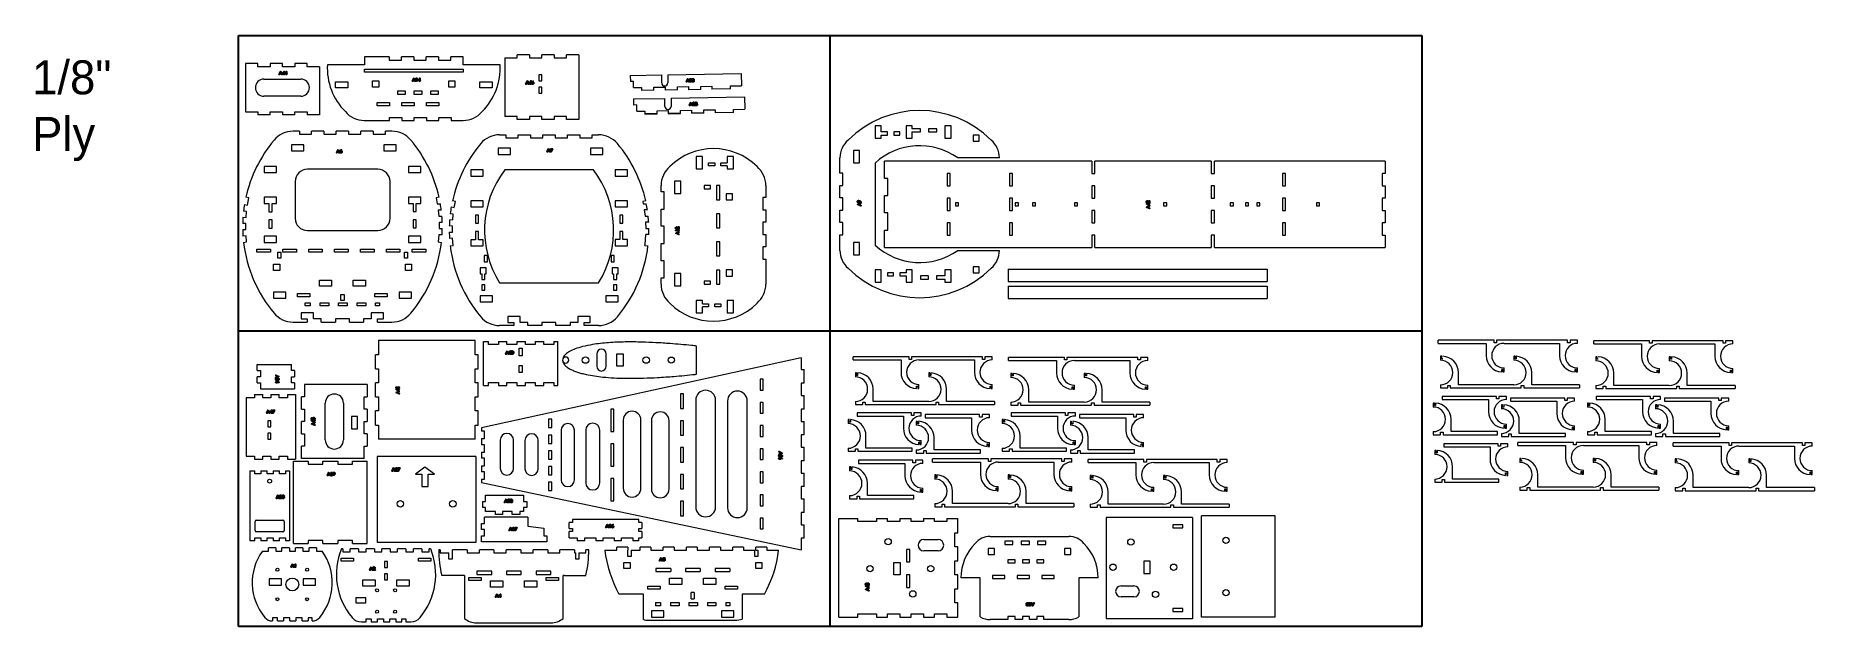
# Model space of a CAD drawing. Header units: inches. Extents: x -8.2 to 63.9, y 0 to 24.
import ezdxf

# ---------------------------------------------------------------- set-up
doc = ezdxf.new("R2010")
doc.units = ezdxf.units.IN
doc.header["$MEASUREMENT"] = 0

msp = doc.modelspace()

# ---------------------------------------------------------------- texts
at = {"insert": (-8.373, 22.992), "char_height": 1.3791, "attachment_point": 1}
msp.add_mtext_dynamic_manual_height_columns('1/8" Ply ', width=4.64946, gutter_width=0.689, heights=[0], dxfattribs=at)

# ---------------------------------------------------------------- linework, layer by layer
for p, q in [((0, 0), (0, 24)), ((0, 24), (48, 24)), ((24, 0), (24, 24)), ((48, 24), (48, 0)), ((0, 12), (48, 12)), ((48, 0), (0, 0))]:
    msp.add_line(p, q)
at = {"color": 1, "linetype": 'Continuous', "lineweight": 15}
for p, q in [((5.107, 23.131), (5.107, 22.816)), ((6.107, 23.131), (5.107, 23.131)), ((6.107, 23.131), (6.107, 23.006)), ((6.607, 23.006), (6.607, 23.131)), ((7.107, 23.131), (6.607, 23.131)), ((7.107, 23.131), (7.107, 23.006)), ((7.607, 23.006), (7.607, 23.131)), ((8.107, 23.131), (7.607, 23.131)), ((8.107, 23.131), (8.107, 23.006)), ((8.607, 23.006), (8.607, 23.131)), ((9.107, 23.131), (8.607, 23.131)), ((9.107, 22.816), (9.107, 23.131)), ((11.306, 23.09), (11.306, 23.215)), ((11.806, 23.215), (11.306, 23.215)), ((11.806, 23.215), (11.806, 23.09)), ((12.306, 23.09), (12.306, 23.215)), ((12.806, 23.215), (12.306, 23.215)), ((12.806, 23.215), (12.806, 23.09)), ((13.306, 23.09), (13.306, 23.215)), ((13.806, 23.215), (13.306, 23.215)), ((13.806, 23.215), (13.806, 20.593)), ((0.278, 22.859), (0.278, 20.907)), ((0.778, 22.859), (0.278, 22.859)), ((0.778, 22.734), (0.778, 22.859)), ((1.278, 22.734), (0.778, 22.734)), ((1.278, 22.859), (1.278, 22.734)), ((1.778, 22.859), (1.278, 22.859)), ((1.778, 22.734), (1.778, 22.859)), ((2.278, 22.734), (1.778, 22.734)), ((2.278, 22.859), (2.278, 22.734)), ((2.778, 22.859), (2.278, 22.859)), ((2.778, 22.734), (2.778, 22.859)), ((3.278, 22.734), (2.778, 22.734)), ((3.278, 22.734), (3.278, 20.782)), ((5.107, 22.816), (3.607, 22.816)), ((5.107, 22.631), (9.107, 22.631)), ((5.107, 22.507), (5.107, 22.631)), ((9.107, 22.507), (5.107, 22.507)), ((6.107, 23.006), (6.607, 23.006)), ((7.107, 23.006), (7.607, 23.006)), ((8.107, 23.006), (8.607, 23.006)), ((10.608, 22.816), (9.107, 22.816)), ((9.107, 22.631), (9.107, 22.507)), ((10.806, 23.09), (10.806, 20.718)), ((10.806, 23.09), (11.306, 23.09)), ((11.806, 23.09), (12.306, 23.09)), ((12.181, 22.404), (12.181, 22.154)), ((12.306, 22.404), (12.181, 22.404)), ((12.306, 22.154), (12.306, 22.404)), ((12.806, 23.09), (13.306, 23.09)), ((15.891, 22.383), (17.166, 22.406)), ((15.891, 22.383), (15.896, 22.134)), ((17.166, 22.079), (17.166, 22.406)), ((17.415, 22.41), (20.393, 22.462)), ((17.415, 22.41), (17.415, 22.079)), ((20.393, 22.462), (20.402, 21.963)), ((1.028, 22.229), (2.528, 22.229)), ((3.938, 22.12), (4.438, 22.12)), ((3.938, 21.87), (3.938, 22.12)), ((4.438, 21.87), (3.938, 21.87)), ((4.438, 22.12), (4.438, 21.87)), ((5.436, 22.157), (5.686, 22.157)), ((5.436, 21.907), (5.436, 22.157)), ((5.686, 21.907), (5.436, 21.907)), ((5.686, 22.157), (5.686, 21.907)), ((6.779, 21.745), (6.443, 21.745)), ((6.443, 21.745), (6.443, 21.62)), ((6.779, 21.62), (6.779, 21.745)), ((7.449, 21.745), (7.113, 21.745)), ((7.113, 21.745), (7.113, 21.62)), ((7.449, 21.62), (7.449, 21.745)), ((8.109, 21.745), (7.783, 21.745)), ((7.783, 21.745), (7.783, 21.62)), ((8.109, 21.62), (8.109, 21.745)), ((8.528, 22.157), (8.778, 22.157)), ((8.528, 21.907), (8.528, 22.157)), ((8.778, 21.907), (8.528, 21.907)), ((8.778, 22.157), (8.778, 21.907)), ((9.786, 22.12), (10.286, 22.12)), ((9.786, 21.87), (9.786, 22.12)), ((10.286, 21.87), (9.786, 21.87)), ((10.286, 22.12), (10.286, 21.87)), ((12.181, 22.154), (12.306, 22.154)), ((12.181, 21.904), (12.181, 21.654)), ((12.306, 21.904), (12.181, 21.904)), ((12.181, 21.654), (12.306, 21.654)), ((12.306, 21.654), (12.306, 21.904)), ((16.026, 22.137), (15.896, 22.134)), ((16.026, 21.887), (16.026, 22.137)), ((16.026, 21.887), (16.35, 21.892)), ((16.35, 21.892), (16.352, 21.767)), ((16.852, 21.776), (16.352, 21.767)), ((16.85, 21.901), (17.3, 21.909)), ((16.852, 21.776), (16.85, 21.901)), ((17.3, 21.909), (17.302, 21.784)), ((17.802, 21.793), (17.302, 21.784)), ((17.8, 21.918), (18.25, 21.926)), ((17.802, 21.793), (17.8, 21.918)), ((18.25, 21.926), (18.252, 21.801)), ((18.752, 21.809), (18.252, 21.801)), ((18.749, 21.934), (19.199, 21.942)), ((18.752, 21.809), (18.749, 21.934)), ((19.199, 21.942), (19.202, 21.817)), ((19.954, 21.83), (19.202, 21.817)), ((19.952, 21.955), (20.402, 21.963)), ((19.954, 21.83), (19.952, 21.955)), ((2.528, 21.537), (1.028, 21.537)), ((5.622, 21.274), (6.122, 21.274)), ((5.622, 21.149), (5.622, 21.274)), ((6.122, 21.149), (5.622, 21.149)), ((6.122, 21.274), (6.122, 21.149)), ((6.443, 21.62), (6.779, 21.62)), ((6.622, 21.274), (7.122, 21.274)), ((6.622, 21.149), (6.622, 21.274)), ((7.122, 21.149), (6.622, 21.149)), ((7.113, 21.62), (7.449, 21.62)), ((7.122, 21.274), (7.122, 21.149)), ((7.622, 21.274), (8.122, 21.274)), ((7.622, 21.149), (7.622, 21.274)), ((8.122, 21.149), (7.622, 21.149)), ((7.783, 21.62), (8.109, 21.62)), ((8.122, 21.274), (8.122, 21.149)), ((16.02, 21.425), (17.294, 21.448)), ((16.02, 21.425), (16.024, 21.177)), ((16.155, 21.179), (16.024, 21.177)), ((16.155, 20.929), (16.155, 21.179)), ((16.155, 20.929), (16.478, 20.934)), ((16.478, 20.934), (16.481, 20.81)), ((16.978, 20.943), (17.428, 20.951)), ((16.98, 20.818), (16.978, 20.943)), ((17.294, 21.122), (17.294, 21.448)), ((17.428, 20.951), (17.43, 20.826)), ((17.544, 21.452), (20.522, 21.504)), ((17.544, 21.452), (17.544, 21.122)), ((17.928, 20.96), (18.378, 20.968)), ((17.93, 20.835), (17.928, 20.96)), ((18.378, 20.968), (18.38, 20.843)), ((18.878, 20.976), (19.328, 20.984)), ((18.88, 20.851), (18.878, 20.976)), ((19.328, 20.984), (19.33, 20.859)), ((20.081, 20.997), (20.531, 21.005)), ((20.083, 20.872), (20.081, 20.997)), ((20.522, 21.504), (20.531, 21.005)), ((0.278, 20.907), (0.778, 20.907)), ((0.778, 20.907), (0.778, 20.782)), ((1.278, 20.782), (0.778, 20.782)), ((1.278, 20.907), (1.778, 20.907)), ((1.278, 20.782), (1.278, 20.907)), ((1.778, 20.907), (1.778, 20.782)), ((2.278, 20.782), (1.778, 20.782)), ((2.278, 20.907), (2.778, 20.907)), ((2.278, 20.782), (2.278, 20.907)), ((2.778, 20.907), (2.778, 20.782)), ((3.278, 20.782), (2.778, 20.782)), ((5.102, 20.552), (6.122, 20.552)), ((6.122, 20.677), (6.622, 20.677)), ((6.122, 20.552), (6.122, 20.677)), ((6.622, 20.677), (6.622, 20.552)), ((6.622, 20.552), (7.122, 20.552)), ((7.122, 20.677), (7.622, 20.677)), ((7.122, 20.552), (7.122, 20.677)), ((7.622, 20.677), (7.622, 20.552)), ((7.622, 20.552), (8.122, 20.552)), ((8.122, 20.677), (8.622, 20.677)), ((8.122, 20.552), (8.122, 20.677)), ((8.622, 20.677), (8.622, 20.552)), ((8.622, 20.552), (9.113, 20.552)), ((11.306, 20.718), (10.806, 20.718)), ((11.306, 20.593), (11.306, 20.718)), ((11.806, 20.593), (11.306, 20.593)), ((12.306, 20.718), (11.806, 20.718)), ((11.806, 20.718), (11.806, 20.593)), ((12.306, 20.593), (12.306, 20.718)), ((12.806, 20.593), (12.306, 20.593)), ((13.306, 20.718), (12.806, 20.718)), ((12.806, 20.718), (12.806, 20.593)), ((13.306, 20.593), (13.306, 20.718)), ((13.806, 20.593), (13.306, 20.593)), ((18.88, 20.851), (18.38, 20.843)), ((20.083, 20.872), (19.33, 20.859)), ((26.074, 20.333), (25.824, 20.333)), ((25.824, 20.333), (25.824, 19.833)), ((26.074, 20.083), (26.074, 20.333)), ((27.326, 20.333), (27.076, 20.333)), ((27.076, 20.333), (27.076, 19.833)), ((27.326, 20.208), (27.326, 20.333)), ((27.661, 20.208), (27.326, 20.208)), ((27.661, 20.083), (27.661, 20.208)), ((28.321, 20.208), (27.992, 20.208)), ((27.992, 20.208), (27.992, 20.083)), ((28.321, 20.083), (28.321, 20.208)), ((28.652, 20.333), (28.652, 19.833)), ((28.907, 20.333), (28.652, 20.333)), ((28.907, 19.833), (28.907, 20.333)), ((2.651, 19.567), (2.151, 19.567)), ((2.151, 19.567), (2.151, 19.317)), ((2.467, 20.114), (2.211, 20.114)), ((2.467, 20.114), (2.467, 19.989)), ((2.467, 19.989), (2.967, 19.989)), ((2.651, 19.317), (2.651, 19.567)), ((2.967, 19.989), (2.967, 20.114)), ((3.467, 20.114), (2.967, 20.114)), ((3.467, 20.114), (3.467, 19.989)), ((3.467, 19.989), (3.967, 19.989)), ((3.967, 19.989), (3.967, 20.114)), ((4.467, 20.114), (3.967, 20.114)), ((4.467, 20.114), (4.467, 19.989)), ((4.467, 19.989), (4.967, 19.989)), ((4.967, 19.989), (4.967, 20.114)), ((5.467, 20.114), (4.967, 20.114)), ((5.467, 20.114), (5.467, 19.989)), ((5.467, 19.989), (5.967, 19.989)), ((6.394, 19.567), (5.894, 19.567)), ((5.894, 19.567), (5.894, 19.317)), ((5.967, 19.989), (5.967, 20.114)), ((6.222, 20.114), (5.967, 20.114)), ((6.394, 19.317), (6.394, 19.567)), ((10.592, 19.97), (10.847, 19.97)), ((10.847, 19.97), (10.847, 19.845)), ((10.847, 19.845), (11.347, 19.845)), ((11.347, 19.845), (11.347, 19.97)), ((11.347, 19.97), (11.847, 19.97)), ((11.847, 19.97), (11.847, 19.845)), ((11.847, 19.845), (12.347, 19.845)), ((12.347, 19.845), (12.347, 19.97)), ((12.347, 19.97), (12.847, 19.97)), ((12.847, 19.97), (12.847, 19.845)), ((12.847, 19.845), (13.347, 19.845)), ((13.347, 19.845), (13.347, 19.97)), ((13.347, 19.97), (13.847, 19.97)), ((13.847, 19.97), (13.847, 19.845)), ((13.847, 19.845), (14.347, 19.845)), ((14.347, 19.845), (14.347, 19.97)), ((14.347, 19.97), (14.603, 19.97)), ((25.824, 19.833), (26.074, 19.833)), ((26.324, 20.083), (26.074, 20.083)), ((26.074, 19.833), (26.074, 19.958)), ((26.074, 19.958), (26.324, 19.958)), ((26.324, 19.958), (26.324, 20.083)), ((26.824, 20.083), (26.576, 20.083)), ((26.576, 20.083), (26.576, 19.958)), ((26.576, 19.958), (26.824, 19.958)), ((26.824, 19.958), (26.824, 20.083)), ((27.076, 19.833), (27.326, 19.833)), ((27.326, 19.833), (27.326, 20.083)), ((27.326, 20.083), (27.661, 20.083)), ((27.992, 20.083), (28.321, 20.083)), ((28.652, 19.833), (28.907, 19.833)), ((30.047, 19.96), (29.797, 19.96)), ((29.797, 19.96), (29.797, 19.71)), ((29.797, 19.71), (30.047, 19.71)), ((30.047, 19.71), (30.047, 19.96)), ((2.151, 19.317), (2.651, 19.317)), ((5.894, 19.317), (6.394, 19.317)), ((10.532, 19.423), (10.532, 19.173)), ((11.032, 19.423), (10.532, 19.423)), ((10.532, 19.173), (11.032, 19.173)), ((11.032, 19.173), (11.032, 19.423)), ((14.275, 19.423), (14.275, 19.173)), ((14.775, 19.423), (14.275, 19.423)), ((14.275, 19.173), (14.775, 19.173)), ((14.775, 19.173), (14.775, 19.423)), ((18.57, 19.083), (18.57, 18.583)), ((18.82, 19.083), (18.57, 19.083)), ((18.82, 18.583), (18.82, 19.083)), ((19.07, 18.833), (19.32, 18.833)), ((19.07, 18.708), (19.07, 18.833)), ((19.32, 18.833), (19.32, 18.708)), ((19.57, 18.833), (19.822, 18.833)), ((19.57, 18.708), (19.57, 18.833)), ((20.072, 19.083), (19.822, 19.083)), ((19.822, 19.083), (19.822, 18.833)), ((20.072, 18.583), (20.072, 19.083)), ((24.394, 18.404), (24.394, 19.035)), ((25.19, 19.331), (24.94, 19.331)), ((24.94, 19.331), (24.94, 18.831)), ((24.94, 18.831), (25.19, 18.831)), ((25.19, 18.831), (25.19, 19.331)), ((25.824, 18.822), (25.824, 15.485)), ((26.208, 18.198), (26.208, 18.898)), ((34.614, 18.898), (26.208, 18.898)), ((30.865, 19.035), (29.171, 19.035)), ((34.614, 18.898), (34.614, 18.398)), ((34.739, 18.398), (34.739, 18.898)), ((39.458, 18.898), (34.739, 18.898)), ((39.458, 18.898), (39.458, 18.398)), ((39.583, 18.398), (39.583, 18.898)), ((46.515, 18.898), (39.583, 18.898)), ((46.515, 18.898), (46.515, 18.398)), ((1.547, 18.684), (1.047, 18.684)), ((1.047, 18.684), (1.047, 18.434)), ((1.047, 18.434), (1.547, 18.434)), ((1.547, 18.434), (1.547, 18.684)), ((2.297, 18.067), (2.297, 16.58)), ((5.646, 18.567), (2.797, 18.567)), ((6.146, 16.58), (6.146, 18.067)), ((7.396, 18.684), (6.896, 18.684)), ((6.896, 18.684), (6.896, 18.434)), ((6.896, 18.434), (7.396, 18.434)), ((7.396, 18.434), (7.396, 18.684)), ((9.428, 18.54), (9.428, 18.29)), ((9.928, 18.54), (9.428, 18.54)), ((9.428, 18.29), (9.928, 18.29)), ((9.928, 18.29), (9.928, 18.54)), ((14.396, 18.54), (10.799, 18.54)), ((15.276, 18.54), (15.276, 18.29)), ((15.776, 18.54), (15.276, 18.54)), ((15.276, 18.29), (15.776, 18.29)), ((15.776, 18.29), (15.776, 18.54)), ((17.686, 18.081), (17.686, 17.581)), ((17.936, 18.081), (17.686, 18.081)), ((17.936, 17.581), (17.936, 18.081)), ((18.57, 18.583), (18.82, 18.583)), ((19.32, 18.708), (19.07, 18.708)), ((19.822, 18.708), (19.57, 18.708)), ((19.822, 18.708), (19.822, 18.583)), ((19.822, 18.583), (20.072, 18.583)), ((24.519, 18.404), (24.394, 18.404)), ((24.519, 17.904), (24.519, 18.404)), ((26.333, 18.198), (26.208, 18.198)), ((26.333, 17.498), (26.333, 18.198)), ((28.871, 18.398), (28.746, 18.398)), ((28.746, 18.398), (28.746, 17.898)), ((28.871, 17.898), (28.871, 18.398)), ((31.396, 18.398), (31.271, 18.398)), ((31.271, 18.398), (31.271, 17.898)), ((31.396, 17.898), (31.396, 18.398)), ((34.614, 18.398), (34.739, 18.398)), ((39.458, 18.398), (39.583, 18.398)), ((42.471, 18.398), (42.346, 18.398)), ((42.346, 18.398), (42.346, 17.898)), ((42.471, 17.898), (42.471, 18.398)), ((46.515, 18.398), (46.39, 18.398)), ((46.39, 18.398), (46.39, 17.898)), ((0.421, 17.404), (0.299, 17.432)), ((0.364, 17.116), (0.421, 17.404)), ((1.547, 17.432), (1.047, 17.432)), ((1.047, 17.432), (1.047, 17.182)), ((1.547, 17.182), (1.547, 17.432)), ((7.396, 17.432), (6.896, 17.432)), ((6.896, 17.432), (6.896, 17.182)), ((7.396, 17.182), (7.396, 17.432)), ((8.135, 17.432), (8.013, 17.404)), ((8.013, 17.404), (8.062, 17.159)), ((17.14, 17.654), (17.14, 17.91)), ((17.265, 17.654), (17.14, 17.654)), ((17.265, 16.954), (17.265, 17.654)), ((17.686, 17.581), (17.936, 17.581)), ((18.892, 17.904), (18.892, 17.779)), ((19.141, 17.904), (18.892, 17.904)), ((18.892, 17.779), (19.141, 17.779)), ((19.141, 17.779), (19.141, 17.904)), ((19.517, 17.904), (19.392, 17.904)), ((19.392, 17.904), (19.392, 17.327)), ((19.392, 17.327), (19.517, 17.327)), ((19.517, 17.327), (19.517, 17.904)), ((19.785, 17.576), (19.785, 17.326)), ((20.035, 17.576), (19.785, 17.576)), ((19.785, 17.326), (20.035, 17.326)), ((20.035, 17.326), (20.035, 17.576)), ((21.39, 17.419), (21.265, 17.419)), ((21.265, 17.419), (21.265, 16.919)), ((21.39, 17.91), (21.39, 17.419)), ((24.394, 17.904), (24.519, 17.904)), ((24.394, 17.404), (24.394, 17.904)), ((24.519, 17.404), (24.394, 17.404)), ((24.519, 16.904), (24.519, 17.404)), ((26.208, 17.498), (26.333, 17.498)), ((26.208, 16.798), (26.208, 17.498)), ((28.746, 17.898), (28.871, 17.898)), ((28.871, 17.398), (28.746, 17.398)), ((28.746, 17.398), (28.746, 16.898)), ((28.871, 16.898), (28.871, 17.398)), ((31.271, 17.898), (31.396, 17.898)), ((31.396, 17.398), (31.271, 17.398)), ((31.271, 17.398), (31.271, 16.898)), ((31.396, 16.898), (31.396, 17.398)), ((34.739, 17.898), (34.614, 17.898)), ((34.614, 17.898), (34.614, 17.398)), ((34.614, 17.398), (34.739, 17.398)), ((34.739, 17.398), (34.739, 17.898)), ((39.583, 17.898), (39.458, 17.898)), ((39.458, 17.898), (39.458, 17.398)), ((39.458, 17.398), (39.583, 17.398)), ((39.583, 17.398), (39.583, 17.898)), ((42.346, 17.898), (42.471, 17.898)), ((42.471, 17.398), (42.346, 17.398)), ((42.346, 17.398), (42.346, 16.898)), ((42.471, 16.898), (42.471, 17.398)), ((46.39, 17.898), (46.515, 17.898)), ((46.515, 17.398), (46.39, 17.398)), ((46.39, 17.398), (46.39, 16.898)), ((46.515, 17.898), (46.515, 17.398)), ((0.181, 16.624), (0.305, 16.616)), ((0.327, 16.851), (0.203, 16.866)), ((0.241, 17.136), (0.364, 17.116)), ((0.305, 16.616), (0.327, 16.851)), ((1.047, 17.182), (1.235, 17.182)), ((1.235, 17.182), (1.235, 16.843)), ((1.235, 16.843), (1.36, 16.843)), ((1.36, 16.843), (1.36, 17.182)), ((1.36, 17.182), (1.547, 17.182)), ((6.896, 17.182), (7.083, 17.182)), ((7.083, 17.182), (7.083, 16.85)), ((7.083, 16.85), (7.208, 16.85)), ((7.208, 16.85), (7.208, 17.182)), ((7.208, 17.182), (7.396, 17.182)), ((8.062, 17.159), (8.189, 17.159)), ((8.226, 16.909), (8.099, 16.909)), ((8.099, 16.909), (8.125, 16.659)), ((8.125, 16.659), (8.25, 16.659)), ((8.711, 16.749), (8.589, 16.765)), ((8.629, 17.037), (8.752, 17.015)), ((8.68, 17.287), (8.676, 17.274)), ((8.801, 17.26), (8.68, 17.287)), ((8.689, 16.515), (8.711, 16.749)), ((8.752, 17.015), (8.801, 17.26)), ((9.428, 17.287), (9.428, 17.037)), ((9.928, 17.287), (9.428, 17.287)), ((9.428, 17.037), (9.928, 17.037)), ((9.615, 16.698), (9.615, 16.377)), ((9.74, 16.698), (9.615, 16.698)), ((9.74, 16.377), (9.74, 16.698)), ((9.928, 17.037), (9.928, 17.287)), ((15.276, 17.287), (15.276, 17.037)), ((15.776, 17.287), (15.276, 17.287)), ((15.276, 17.037), (15.776, 17.037)), ((15.464, 16.706), (15.464, 16.377)), ((15.589, 16.706), (15.464, 16.706)), ((15.589, 16.377), (15.589, 16.706)), ((15.776, 17.037), (15.776, 17.287)), ((16.516, 17.287), (16.394, 17.26)), ((16.394, 17.26), (16.414, 17.166)), ((16.414, 17.166), (16.541, 17.166)), ((16.585, 16.916), (16.459, 16.916)), ((16.459, 16.916), (16.492, 16.668)), ((16.492, 16.668), (16.617, 16.668)), ((17.14, 16.954), (17.265, 16.954)), ((17.14, 16.254), (17.14, 16.954)), ((19.517, 16.756), (19.392, 16.756)), ((19.392, 16.756), (19.392, 16.187)), ((19.517, 16.187), (19.517, 16.756)), ((21.265, 16.919), (21.39, 16.919)), ((21.39, 16.919), (21.39, 16.419)), ((24.394, 16.904), (24.519, 16.904)), ((24.394, 16.404), (24.394, 16.904)), ((26.333, 16.798), (26.208, 16.798)), ((26.333, 16.098), (26.333, 16.798)), ((28.746, 16.898), (28.871, 16.898)), ((29.208, 17.21), (29.083, 17.21)), ((29.083, 17.21), (29.083, 17.085)), ((29.083, 17.085), (29.208, 17.085)), ((29.208, 17.085), (29.208, 17.21)), ((31.271, 16.898), (31.396, 16.898)), ((31.633, 17.21), (31.508, 17.21)), ((31.508, 17.21), (31.508, 17.085)), ((31.508, 17.085), (31.633, 17.085)), ((31.633, 17.085), (31.633, 17.21)), ((32.333, 17.21), (32.208, 17.21)), ((32.208, 17.21), (32.208, 17.085)), ((32.208, 17.085), (32.333, 17.085)), ((32.333, 17.085), (32.333, 17.21)), ((34.033, 17.21), (33.908, 17.21)), ((33.908, 17.21), (33.908, 17.085)), ((33.908, 17.085), (34.033, 17.085)), ((34.033, 17.085), (34.033, 17.21)), ((34.739, 16.898), (34.614, 16.898)), ((34.614, 16.898), (34.614, 16.398)), ((34.739, 16.398), (34.739, 16.898)), ((37.652, 17.21), (37.527, 17.21)), ((37.527, 17.21), (37.527, 17.085)), ((37.527, 17.085), (37.652, 17.085)), ((37.652, 17.085), (37.652, 17.21)), ((39.583, 16.898), (39.458, 16.898)), ((39.458, 16.898), (39.458, 16.398)), ((39.583, 16.398), (39.583, 16.898)), ((40.353, 17.21), (40.228, 17.21)), ((40.228, 17.21), (40.228, 17.085)), ((40.228, 17.085), (40.353, 17.085)), ((40.353, 17.085), (40.353, 17.21)), ((40.973, 17.21), (40.848, 17.21)), ((40.848, 17.21), (40.848, 17.085)), ((40.848, 17.085), (40.973, 17.085)), ((40.973, 17.085), (40.973, 17.21)), ((41.425, 17.21), (41.3, 17.21)), ((41.3, 17.21), (41.3, 17.085)), ((41.3, 17.085), (41.425, 17.085)), ((41.425, 17.085), (41.425, 17.21)), ((42.346, 16.898), (42.471, 16.898)), ((43.845, 17.21), (43.72, 17.21)), ((43.72, 17.21), (43.72, 17.085)), ((43.72, 17.085), (43.845, 17.085)), ((43.845, 17.085), (43.845, 17.21)), ((46.39, 16.898), (46.515, 16.898)), ((46.515, 16.898), (46.515, 16.398)), ((0.294, 16.363), (0.169, 16.366)), ((0.169, 16.116), (0.294, 16.118)), ((0.294, 16.118), (0.294, 16.363)), ((1.36, 16.511), (1.235, 16.511)), ((1.235, 16.511), (1.235, 16.183)), ((1.235, 16.183), (1.36, 16.183)), ((1.36, 16.183), (1.36, 16.511)), ((2.797, 16.08), (5.646, 16.08)), ((7.208, 16.515), (7.083, 16.515)), ((7.083, 16.515), (7.083, 16.19)), ((7.083, 16.19), (7.208, 16.19)), ((7.208, 16.19), (7.208, 16.515)), ((8.131, 15.909), (8.105, 15.616)), ((8.257, 15.911), (8.131, 15.909)), ((8.264, 16.409), (8.139, 16.409)), ((8.139, 16.409), (8.141, 16.159)), ((8.141, 16.159), (8.266, 16.159)), ((8.548, 16.015), (8.673, 16.017)), ((8.675, 16.261), (8.55, 16.265)), ((8.565, 16.525), (8.689, 16.515)), ((8.673, 16.017), (8.675, 16.261)), ((9.615, 16.377), (9.74, 16.377)), ((9.615, 16.038), (9.615, 15.707)), ((9.74, 16.038), (9.615, 16.038)), ((9.74, 15.707), (9.74, 16.038)), ((15.464, 16.377), (15.589, 16.377)), ((15.464, 16.046), (15.464, 15.711)), ((15.589, 16.046), (15.464, 16.046)), ((15.589, 15.711), (15.589, 16.046)), ((16.638, 16.415), (16.512, 16.416)), ((16.512, 16.416), (16.522, 16.166)), ((16.644, 15.916), (16.519, 15.916)), ((16.522, 16.166), (16.647, 16.165)), ((17.265, 16.254), (17.14, 16.254)), ((17.265, 15.554), (17.265, 16.254)), ((19.392, 16.187), (19.517, 16.187)), ((21.39, 16.419), (21.265, 16.419)), ((21.265, 16.419), (21.265, 15.919)), ((21.265, 15.919), (21.39, 15.919)), ((21.39, 15.919), (21.39, 15.419)), ((24.519, 16.404), (24.394, 16.404)), ((24.394, 15.904), (24.519, 15.904)), ((24.394, 15.273), (24.394, 15.904)), ((24.519, 15.904), (24.519, 16.404)), ((26.208, 16.098), (26.333, 16.098)), ((26.208, 15.398), (26.208, 16.098)), ((28.871, 16.398), (28.746, 16.398)), ((28.746, 16.398), (28.746, 15.898)), ((28.746, 15.898), (28.871, 15.898)), ((28.871, 15.898), (28.871, 16.398)), ((31.396, 16.398), (31.271, 16.398)), ((31.271, 16.398), (31.271, 15.898)), ((31.271, 15.898), (31.396, 15.898)), ((31.396, 15.898), (31.396, 16.398)), ((34.614, 16.398), (34.739, 16.398)), ((34.739, 15.898), (34.614, 15.898)), ((34.614, 15.898), (34.614, 15.398)), ((34.739, 15.398), (34.739, 15.898)), ((39.458, 16.398), (39.583, 16.398)), ((39.583, 15.898), (39.458, 15.898)), ((39.458, 15.898), (39.458, 15.398)), ((39.583, 15.398), (39.583, 15.898)), ((42.471, 16.398), (42.346, 16.398)), ((42.346, 16.398), (42.346, 15.898)), ((42.346, 15.898), (42.471, 15.898)), ((42.471, 15.898), (42.471, 16.398)), ((46.515, 16.398), (46.39, 16.398)), ((46.39, 16.398), (46.39, 15.898)), ((46.39, 15.898), (46.515, 15.898)), ((46.515, 15.898), (46.515, 15.398)), ((0.305, 15.866), (0.181, 15.857)), ((0.204, 15.601), (0.329, 15.616)), ((0.329, 15.616), (0.305, 15.866)), ((0.747, 15.33), (1.297, 15.33)), ((0.747, 15.205), (0.747, 15.33)), ((1.297, 15.205), (0.747, 15.205)), ((1.547, 15.851), (1.047, 15.851)), ((1.047, 15.851), (1.047, 15.601)), ((1.047, 15.601), (1.547, 15.601)), ((1.297, 15.33), (1.297, 15.205)), ((1.547, 15.601), (1.547, 15.851)), ((1.589, 14.955), (1.589, 15.205)), ((1.589, 15.205), (1.714, 15.205)), ((1.714, 15.205), (1.714, 14.955)), ((1.797, 15.33), (2.347, 15.33)), ((1.797, 15.205), (1.797, 15.33)), ((2.347, 15.205), (1.797, 15.205)), ((2.347, 15.33), (2.347, 15.205)), ((2.847, 15.33), (3.397, 15.33)), ((2.847, 15.205), (2.847, 15.33)), ((3.397, 15.205), (2.847, 15.205)), ((3.397, 15.33), (3.397, 15.205)), ((3.897, 15.33), (4.447, 15.33)), ((3.897, 15.205), (3.897, 15.33)), ((4.447, 15.205), (3.897, 15.205)), ((4.447, 15.33), (4.447, 15.205)), ((4.947, 15.33), (5.497, 15.33)), ((4.947, 15.205), (4.947, 15.33)), ((5.497, 15.205), (4.947, 15.205)), ((5.497, 15.33), (5.497, 15.205)), ((5.997, 15.33), (6.547, 15.33)), ((5.997, 15.205), (5.997, 15.33)), ((6.547, 15.205), (5.997, 15.205)), ((6.547, 15.33), (6.547, 15.205)), ((6.735, 14.955), (6.735, 15.205)), ((6.735, 15.205), (6.86, 15.205)), ((6.86, 15.205), (6.86, 14.955)), ((7.396, 15.855), (6.896, 15.855)), ((6.896, 15.855), (6.896, 15.601)), ((6.896, 15.601), (7.396, 15.601)), ((7.047, 15.33), (7.597, 15.33)), ((7.047, 15.205), (7.047, 15.33)), ((7.597, 15.205), (7.047, 15.205)), ((7.396, 15.601), (7.396, 15.855)), ((7.597, 15.33), (7.597, 15.205)), ((8.105, 15.616), (8.229, 15.601)), ((8.683, 15.765), (8.558, 15.757)), ((8.585, 15.457), (8.709, 15.471)), ((8.709, 15.471), (8.683, 15.765)), ((9.615, 15.707), (9.428, 15.707)), ((9.428, 15.707), (9.428, 15.457)), ((9.428, 15.457), (9.928, 15.457)), ((9.928, 15.707), (9.74, 15.707)), ((9.928, 15.457), (9.928, 15.707)), ((15.464, 15.711), (15.276, 15.711)), ((15.276, 15.711), (15.276, 15.457)), ((15.276, 15.457), (15.776, 15.457)), ((15.776, 15.711), (15.589, 15.711)), ((15.776, 15.457), (15.776, 15.711)), ((16.486, 15.471), (16.61, 15.457)), ((17.14, 15.554), (17.265, 15.554)), ((17.14, 14.854), (17.14, 15.554)), ((19.517, 15.616), (19.392, 15.616)), ((19.392, 15.616), (19.392, 15.047)), ((19.517, 15.047), (19.517, 15.616)), ((21.39, 15.419), (21.265, 15.419)), ((21.265, 15.419), (21.265, 14.919)), ((25.19, 15.588), (24.94, 15.588)), ((24.94, 15.588), (24.94, 15.088)), ((25.19, 15.088), (25.19, 15.588)), ((26.208, 15.398), (34.614, 15.398)), ((29.171, 15.273), (30.865, 15.273)), ((34.739, 15.398), (39.458, 15.398)), ((39.583, 15.398), (46.515, 15.398)), ((1.421, 14.46), (1.421, 14.71)), ((1.421, 14.71), (1.671, 14.71)), ((1.671, 14.46), (1.421, 14.46)), ((1.714, 14.955), (1.589, 14.955)), ((1.671, 14.71), (1.671, 14.46)), ((6.86, 14.955), (6.735, 14.955)), ((6.773, 14.46), (6.773, 14.71)), ((6.773, 14.71), (7.023, 14.71)), ((7.023, 14.46), (6.773, 14.46)), ((7.023, 14.71), (7.023, 14.46)), ((10.052, 14.566), (9.802, 14.566)), ((9.802, 14.566), (9.802, 14.316)), ((9.969, 15.061), (9.969, 14.811)), ((10.094, 15.061), (9.969, 15.061)), ((9.969, 14.811), (10.094, 14.811)), ((10.052, 14.316), (10.052, 14.566)), ((10.094, 14.811), (10.094, 15.061)), ((15.116, 15.061), (15.116, 14.811)), ((15.241, 15.061), (15.116, 15.061)), ((15.116, 14.811), (15.241, 14.811)), ((15.404, 14.566), (15.154, 14.566)), ((15.154, 14.566), (15.154, 14.316)), ((15.241, 14.811), (15.241, 15.061)), ((15.404, 14.316), (15.404, 14.566)), ((17.265, 14.854), (17.14, 14.854)), ((17.265, 14.154), (17.265, 14.854)), ((19.392, 15.047), (19.517, 15.047)), ((19.517, 14.476), (19.392, 14.476)), ((19.392, 14.476), (19.392, 13.904)), ((19.517, 13.904), (19.517, 14.476)), ((19.785, 14.483), (19.785, 14.233)), ((20.035, 14.483), (19.785, 14.483)), ((20.035, 14.233), (20.035, 14.483)), ((21.265, 14.919), (21.39, 14.919)), ((21.39, 14.919), (21.39, 13.899)), ((24.94, 15.088), (25.19, 15.088)), ((26.074, 14.484), (25.824, 14.484)), ((25.824, 14.484), (25.824, 13.984)), ((26.074, 13.984), (26.074, 14.484)), ((27.326, 14.484), (27.076, 14.484)), ((27.076, 14.484), (27.076, 14.359)), ((27.326, 13.984), (27.326, 14.484)), ((28.907, 14.484), (28.657, 14.484)), ((28.657, 14.484), (28.657, 14.234)), ((28.907, 13.984), (28.907, 14.484)), ((30.047, 14.608), (29.797, 14.608)), ((29.797, 14.608), (29.797, 14.358)), ((30.047, 14.358), (30.047, 14.608)), ((3.278, 14.07), (3.778, 14.07)), ((3.278, 13.82), (3.278, 14.07)), ((3.778, 13.82), (3.278, 13.82)), ((3.778, 14.07), (3.778, 13.82)), ((4.653, 14.07), (5.153, 14.07)), ((4.653, 13.82), (4.653, 14.07)), ((5.153, 13.82), (4.653, 13.82)), ((5.153, 14.07), (5.153, 13.82)), ((9.802, 14.316), (9.864, 14.316)), ((9.864, 14.316), (9.864, 14.094)), ((9.864, 14.094), (9.989, 14.094)), ((9.864, 13.874), (9.864, 13.654)), ((9.989, 13.874), (9.864, 13.874)), ((9.989, 14.094), (9.989, 14.316)), ((9.989, 14.316), (10.052, 14.316)), ((9.989, 13.654), (9.989, 13.874)), ((10.592, 13.951), (14.603, 13.951)), ((15.154, 14.316), (15.216, 14.316)), ((15.216, 14.316), (15.216, 14.095)), ((15.216, 14.095), (15.341, 14.095)), ((15.341, 13.874), (15.216, 13.874)), ((15.216, 13.874), (15.216, 13.655)), ((15.341, 14.095), (15.341, 14.316)), ((15.341, 14.316), (15.404, 14.316)), ((15.341, 13.655), (15.341, 13.874)), ((17.14, 14.154), (17.265, 14.154)), ((17.14, 13.899), (17.14, 14.154)), ((17.936, 14.339), (17.686, 14.339)), ((17.686, 14.339), (17.686, 13.839)), ((17.686, 13.839), (17.936, 13.839)), ((17.936, 13.839), (17.936, 14.339)), ((19.141, 14.029), (18.892, 14.029)), ((18.892, 14.029), (18.892, 13.904)), ((18.892, 13.904), (19.141, 13.904)), ((19.141, 13.904), (19.141, 14.029)), ((19.392, 13.904), (19.517, 13.904)), ((19.785, 14.233), (20.035, 14.233)), ((25.824, 13.984), (26.074, 13.984)), ((26.574, 14.359), (26.326, 14.359)), ((26.326, 14.359), (26.326, 14.234)), ((26.326, 14.234), (26.574, 14.234)), ((26.574, 14.234), (26.574, 14.359)), ((27.076, 14.359), (26.826, 14.359)), ((26.826, 14.359), (26.826, 14.234)), ((26.826, 14.234), (27.076, 14.234)), ((27.076, 14.234), (27.076, 13.984)), ((27.076, 13.984), (27.326, 13.984)), ((27.986, 14.234), (27.658, 14.234)), ((27.658, 14.234), (27.658, 14.109)), ((27.658, 14.109), (27.986, 14.109)), ((27.986, 14.109), (27.986, 14.234)), ((28.657, 14.234), (28.318, 14.234)), ((28.318, 14.234), (28.318, 14.109)), ((28.318, 14.109), (28.657, 14.109)), ((28.657, 14.109), (28.657, 13.984)), ((28.657, 13.984), (28.907, 13.984)), ((29.797, 14.358), (30.047, 14.358)), ((1.921, 13.578), (1.421, 13.578)), ((1.421, 13.578), (1.421, 13.328)), ((1.421, 13.328), (1.921, 13.328)), ((1.921, 13.328), (1.921, 13.578)), ((2.399, 13.517), (2.899, 13.517)), ((2.399, 13.391), (2.399, 13.517)), ((2.899, 13.391), (2.399, 13.391)), ((2.71, 13.148), (2.91, 13.148)), ((2.71, 13.023), (2.71, 13.148)), ((2.91, 13.023), (2.71, 13.023)), ((2.899, 13.517), (2.899, 13.391)), ((2.91, 13.148), (2.91, 13.023)), ((3.31, 13.148), (3.66, 13.148)), ((3.31, 13.023), (3.31, 13.148)), ((3.66, 13.023), (3.31, 13.023)), ((3.66, 13.148), (3.66, 13.023)), ((4.06, 13.148), (4.41, 13.148)), ((4.06, 13.023), (4.06, 13.148)), ((4.41, 13.023), (4.06, 13.023)), ((4.154, 13.239), (4.154, 13.489)), ((4.154, 13.489), (4.279, 13.489)), ((4.279, 13.239), (4.154, 13.239)), ((4.279, 13.489), (4.279, 13.239)), ((4.41, 13.148), (4.41, 13.023)), ((4.81, 13.148), (5.16, 13.148)), ((4.81, 13.023), (4.81, 13.148)), ((5.16, 13.023), (4.81, 13.023)), ((5.16, 13.148), (5.16, 13.023)), ((5.535, 13.517), (6.035, 13.517)), ((5.535, 13.391), (5.535, 13.517)), ((6.035, 13.391), (5.535, 13.391)), ((5.56, 13.148), (5.724, 13.148)), ((5.56, 13.023), (5.56, 13.148)), ((5.724, 13.023), (5.56, 13.023)), ((5.724, 13.148), (5.724, 13.023)), ((6.035, 13.517), (6.035, 13.391)), ((7.023, 13.578), (6.523, 13.578)), ((6.523, 13.578), (6.523, 13.328)), ((6.523, 13.328), (7.023, 13.328)), ((7.023, 13.328), (7.023, 13.578)), ((9.802, 13.434), (9.802, 13.184)), ((10.302, 13.434), (9.802, 13.434)), ((9.802, 13.184), (10.302, 13.184)), ((9.864, 13.654), (9.989, 13.654)), ((10.302, 13.184), (10.302, 13.434)), ((14.904, 13.434), (14.904, 13.184)), ((15.404, 13.434), (14.904, 13.434)), ((14.904, 13.184), (15.404, 13.184)), ((15.216, 13.655), (15.341, 13.655)), ((15.404, 13.184), (15.404, 13.434)), ((18.82, 13.235), (18.57, 13.235)), ((18.57, 13.235), (18.57, 12.735)), ((18.82, 13.11), (18.82, 13.235)), ((18.82, 13.11), (19.07, 13.11)), ((19.07, 13.11), (19.07, 12.985)), ((19.32, 13.11), (19.57, 13.11)), ((19.32, 12.985), (19.32, 13.11)), ((19.57, 13.11), (19.57, 12.985)), ((19.822, 13.235), (19.822, 12.735)), ((20.072, 13.235), (19.822, 13.235)), ((20.072, 12.735), (20.072, 13.235)), ((2.211, 12.364), (2.788, 12.364)), ((3.038, 12.739), (2.538, 12.739)), ((2.538, 12.739), (2.538, 12.489)), ((2.538, 12.489), (2.788, 12.489)), ((2.788, 12.489), (2.788, 12.364)), ((3.038, 12.489), (3.038, 12.739)), ((3.357, 12.489), (3.038, 12.489)), ((3.357, 12.364), (3.357, 12.489)), ((3.357, 12.364), (3.928, 12.364)), ((4.497, 12.489), (3.928, 12.489)), ((3.928, 12.489), (3.928, 12.364)), ((4.497, 12.364), (4.497, 12.489)), ((4.497, 12.364), (5.068, 12.364)), ((5.387, 12.489), (5.068, 12.489)), ((5.068, 12.489), (5.068, 12.364)), ((5.887, 12.739), (5.387, 12.739)), ((5.387, 12.739), (5.387, 12.489)), ((5.637, 12.364), (5.637, 12.489)), ((5.637, 12.489), (5.887, 12.489)), ((5.637, 12.364), (6.222, 12.364)), ((5.887, 12.489), (5.887, 12.739)), ((11.419, 12.595), (10.919, 12.595)), ((10.919, 12.595), (10.919, 12.345)), ((10.919, 12.345), (11.169, 12.345)), ((11.169, 12.345), (11.169, 12.22)), ((11.419, 12.345), (11.419, 12.595)), ((11.737, 12.345), (11.419, 12.345)), ((11.737, 12.22), (11.737, 12.345)), ((12.877, 12.345), (12.309, 12.345)), ((12.309, 12.345), (12.309, 12.22)), ((12.877, 12.22), (12.877, 12.345)), ((13.767, 12.345), (13.449, 12.345)), ((13.449, 12.345), (13.449, 12.22)), ((14.267, 12.595), (13.767, 12.595)), ((13.767, 12.595), (13.767, 12.345)), ((14.017, 12.22), (14.017, 12.345)), ((14.017, 12.345), (14.267, 12.345)), ((14.267, 12.345), (14.267, 12.595)), ((18.57, 12.735), (18.82, 12.735)), ((19.07, 12.985), (18.82, 12.985)), ((18.82, 12.735), (18.82, 12.985)), ((19.57, 12.985), (19.32, 12.985)), ((19.822, 12.735), (20.072, 12.735)), ((5.677, 11.611), (5.677, 11.031)), ((9.597, 11.611), (5.677, 11.611)), ((9.597, 11.031), (9.597, 11.611)), ((9.939, 9.786), (9.939, 11.579)), ((9.939, 11.579), (10.139, 11.579)), ((10.139, 11.454), (10.139, 11.579)), ((10.539, 11.579), (10.539, 11.454)), ((10.539, 11.579), (10.889, 11.579)), ((11.169, 12.22), (10.592, 12.22)), ((10.889, 11.454), (10.889, 11.579)), ((11.289, 11.579), (11.289, 11.454)), ((11.289, 11.579), (11.639, 11.579)), ((11.639, 11.454), (11.639, 11.579)), ((12.309, 12.22), (11.737, 12.22)), ((12.039, 11.579), (12.039, 11.454)), ((12.039, 11.579), (12.389, 11.579)), ((12.389, 11.454), (12.389, 11.579)), ((12.789, 11.579), (12.789, 11.454)), ((12.789, 11.579), (12.954, 11.579)), ((13.449, 12.22), (12.877, 12.22)), ((12.954, 9.786), (12.954, 11.579)), ((14.603, 12.22), (14.017, 12.22)), ((48.668, 11.499), (48.668, 11.624)), ((50.934, 11.624), (48.668, 11.624)), ((50.934, 11.524), (50.934, 11.624)), ((51.034, 11.624), (51.034, 11.524)), ((53.911, 11.624), (51.034, 11.624)), ((53.911, 11.524), (53.911, 11.624)), ((54.011, 11.624), (54.011, 11.524)), ((54.311, 11.624), (54.011, 11.624)), ((54.311, 11.499), (54.311, 11.624)), ((54.974, 11.475), (54.974, 11.6)), ((57.239, 11.6), (54.974, 11.6)), ((57.239, 11.5), (57.239, 11.6)), ((57.339, 11.6), (57.339, 11.5)), ((60.216, 11.6), (57.339, 11.6)), ((60.216, 11.5), (60.216, 11.6)), ((60.316, 11.6), (60.316, 11.5)), ((60.616, 11.6), (60.316, 11.6)), ((60.616, 11.475), (60.616, 11.6)), ((5.677, 11.031), (5.552, 11.031)), ((5.552, 10.462), (5.552, 11.031)), ((9.722, 11.031), (9.597, 11.031)), ((9.722, 10.462), (9.722, 11.031)), ((22.823, 10.904), (9.855, 8.074)), ((10.539, 11.454), (10.139, 11.454)), ((11.289, 11.454), (10.889, 11.454)), ((11.384, 11.302), (11.509, 11.302)), ((11.384, 10.995), (11.384, 11.302)), ((11.509, 10.995), (11.384, 10.995)), ((11.509, 11.302), (11.509, 10.995)), ((12.039, 11.454), (11.639, 11.454)), ((12.789, 11.454), (12.389, 11.454)), ((14.528, 11.067), (14.528, 10.567)), ((14.912, 10.567), (14.912, 11.067)), ((15.351, 11.067), (15.601, 11.067)), ((15.351, 10.567), (15.351, 11.067)), ((15.601, 11.067), (15.601, 10.567)), ((18.581, 10.245), (18.581, 11.39)), ((22.823, 10.904), (22.823, 10.431)), ((24.933, 10.824), (24.933, 10.949)), ((27.199, 10.949), (24.933, 10.949)), ((24.933, 10.824), (26.874, 10.824)), ((26.874, 10.824), (26.874, 10.324)), ((27.199, 10.849), (27.199, 10.949)), ((27.299, 10.849), (27.199, 10.849)), ((27.299, 10.949), (27.299, 10.849)), ((30.176, 10.949), (27.299, 10.949)), ((27.599, 10.824), (29.851, 10.824)), ((29.851, 10.824), (29.851, 10.324)), ((30.176, 10.849), (30.176, 10.949)), ((30.276, 10.849), (30.176, 10.849)), ((30.276, 10.949), (30.276, 10.849)), ((30.576, 10.949), (30.276, 10.949)), ((30.576, 10.824), (30.576, 10.949)), ((31.239, 10.801), (31.239, 10.926)), ((33.504, 10.926), (31.239, 10.926)), ((33.504, 10.826), (33.504, 10.926)), ((33.604, 10.826), (33.504, 10.826)), ((33.604, 10.926), (33.604, 10.826)), ((36.481, 10.926), (33.604, 10.926)), ((36.481, 10.826), (36.481, 10.926)), ((36.581, 10.826), (36.481, 10.826)), ((36.581, 10.926), (36.581, 10.826)), ((36.881, 10.926), (36.581, 10.926)), ((36.881, 10.801), (36.881, 10.926)), ((48.668, 11.499), (50.609, 11.499)), ((48.755, 10.973), (48.755, 10.811)), ((48.805, 10.973), (48.755, 10.973)), ((48.805, 10.873), (48.805, 10.973)), ((48.847, 10.873), (48.805, 10.873)), ((50.609, 11.499), (50.609, 10.999)), ((51.034, 11.524), (50.934, 11.524)), ((51.334, 11.499), (53.586, 11.499)), ((51.732, 10.973), (51.732, 10.811)), ((51.782, 10.973), (51.732, 10.973)), ((51.782, 10.873), (51.782, 10.973)), ((51.824, 10.873), (51.782, 10.873)), ((51.824, 10.973), (51.824, 10.873)), ((53.586, 11.499), (53.586, 10.998)), ((54.011, 11.524), (53.911, 11.524)), ((54.974, 11.475), (56.914, 11.475)), ((55.061, 10.95), (55.061, 10.787)), ((55.111, 10.95), (55.061, 10.95)), ((55.111, 10.85), (55.111, 10.95)), ((55.153, 10.85), (55.111, 10.85)), ((56.914, 11.475), (56.914, 10.975)), ((57.339, 11.5), (57.239, 11.5)), ((57.639, 11.475), (59.891, 11.475)), ((58.038, 10.95), (58.038, 10.787)), ((58.088, 10.95), (58.038, 10.95)), ((58.088, 10.85), (58.088, 10.95)), ((58.13, 10.85), (58.088, 10.85)), ((58.13, 10.949), (58.13, 10.85)), ((59.891, 11.475), (59.891, 10.975)), ((60.316, 11.5), (60.216, 11.5)), ((0.76, 10.645), (2.145, 10.645)), ((0.76, 10.395), (0.76, 10.645)), ((0.76, 10.395), (0.885, 10.395)), ((0.76, 9.895), (0.76, 10.145)), ((0.885, 10.145), (0.76, 10.145)), ((0.885, 10.395), (0.885, 10.145)), ((2.145, 10.395), (2.145, 10.645)), ((2.27, 10.395), (2.145, 10.395)), ((2.145, 10.145), (2.27, 10.145)), ((2.145, 9.895), (2.145, 10.145)), ((2.27, 10.395), (2.27, 10.145)), ((5.552, 10.462), (5.677, 10.462)), ((5.677, 10.462), (5.677, 9.891)), ((9.597, 10.462), (9.722, 10.462)), ((9.597, 9.891), (9.597, 10.462)), ((11.384, 10.601), (11.509, 10.601)), ((11.384, 10.309), (11.384, 10.601)), ((11.509, 10.309), (11.384, 10.309)), ((11.509, 10.601), (11.509, 10.309)), ((15.601, 10.567), (15.351, 10.567)), ((22.823, 10.431), (22.948, 10.431)), ((22.948, 9.881), (22.948, 10.431)), ((25.02, 10.299), (25.02, 10.136)), ((25.07, 10.299), (25.02, 10.299)), ((25.07, 10.199), (25.07, 10.299)), ((25.112, 10.199), (25.07, 10.199)), ((27.997, 10.299), (27.997, 10.136)), ((28.047, 10.299), (27.997, 10.299)), ((28.047, 10.199), (28.047, 10.299)), ((28.089, 10.199), (28.047, 10.199)), ((28.089, 10.298), (28.089, 10.199)), ((31.239, 10.801), (33.179, 10.801)), ((31.326, 10.275), (31.326, 10.113)), ((31.376, 10.275), (31.326, 10.275)), ((31.376, 10.175), (31.376, 10.275)), ((31.418, 10.175), (31.376, 10.175)), ((33.179, 10.801), (33.179, 10.301)), ((33.904, 10.801), (36.156, 10.801)), ((34.303, 10.275), (34.303, 10.113)), ((34.353, 10.275), (34.303, 10.275)), ((34.353, 10.175), (34.353, 10.275)), ((34.395, 10.175), (34.353, 10.175)), ((34.395, 10.274), (34.395, 10.175)), ((36.156, 10.801), (36.156, 10.3)), ((49.48, 9.811), (49.48, 10.312)), ((51.242, 10.436), (51.284, 10.436)), ((51.242, 10.337), (51.242, 10.436)), ((51.284, 10.436), (51.284, 10.336)), ((51.284, 10.336), (51.334, 10.336)), ((51.334, 10.336), (51.334, 10.499)), ((52.457, 9.811), (52.457, 10.311)), ((54.219, 10.436), (54.261, 10.436)), ((54.219, 10.336), (54.219, 10.436)), ((54.261, 10.436), (54.261, 10.336)), ((54.261, 10.336), (54.311, 10.336)), ((54.311, 10.336), (54.311, 10.499)), ((55.786, 9.787), (55.786, 10.288)), ((57.548, 10.413), (57.589, 10.413)), ((57.548, 10.313), (57.548, 10.413)), ((57.589, 10.413), (57.589, 10.313)), ((57.589, 10.313), (57.639, 10.313)), ((57.639, 10.313), (57.639, 10.475)), ((58.763, 9.787), (58.763, 10.287)), ((60.525, 10.413), (60.566, 10.413)), ((60.525, 10.313), (60.525, 10.413)), ((60.566, 10.413), (60.566, 10.313)), ((60.566, 10.313), (60.616, 10.313)), ((60.616, 10.313), (60.616, 10.475)), ((0.647, 9.417), (0.647, 9.292)), ((0.647, 9.417), (0.983, 9.417)), ((0.76, 9.895), (0.885, 9.895)), ((0.885, 9.895), (0.885, 9.645)), ((0.885, 9.645), (2.27, 9.645)), ((0.983, 9.292), (0.983, 9.417)), ((1.317, 9.417), (1.317, 9.292)), ((1.317, 9.417), (1.653, 9.417)), ((1.653, 9.292), (1.653, 9.417)), ((1.987, 9.417), (1.987, 9.292)), ((1.987, 9.417), (2.313, 9.417)), ((2.27, 9.895), (2.145, 9.895)), ((2.27, 9.895), (2.27, 9.645)), ((2.313, 9.417), (2.313, 6.796)), ((2.673, 9.824), (2.673, 9.324)), ((5.225, 9.824), (2.673, 9.824)), ((5.225, 9.824), (5.225, 9.324)), ((5.677, 9.891), (5.552, 9.891)), ((5.552, 9.322), (5.552, 9.891)), ((9.722, 9.891), (9.597, 9.891)), ((9.722, 9.322), (9.722, 9.891)), ((9.939, 9.786), (10.139, 9.786)), ((10.139, 9.911), (10.539, 9.911)), ((10.139, 9.786), (10.139, 9.911)), ((10.539, 9.911), (10.539, 9.786)), ((10.539, 9.786), (10.889, 9.786)), ((10.889, 9.786), (10.889, 9.911)), ((10.889, 9.911), (11.289, 9.911)), ((11.289, 9.911), (11.289, 9.786)), ((11.289, 9.786), (11.639, 9.786)), ((11.639, 9.911), (12.039, 9.911)), ((11.639, 9.786), (11.639, 9.911)), ((12.039, 9.911), (12.039, 9.786)), ((12.039, 9.786), (12.389, 9.786)), ((12.389, 9.911), (12.789, 9.911)), ((12.389, 9.786), (12.389, 9.911)), ((12.789, 9.911), (12.789, 9.786)), ((12.789, 9.786), (12.954, 9.786)), ((18.055, 9.447), (17.93, 9.447)), ((17.93, 9.447), (17.93, 8.857)), ((18.055, 8.857), (18.055, 9.447)), ((21.28, 10.04), (21.155, 10.04)), ((21.155, 10.04), (21.155, 9.6)), ((21.155, 9.6), (21.28, 9.6)), ((21.28, 9.6), (21.28, 10.04)), ((22.948, 9.881), (22.823, 9.881)), ((22.823, 9.881), (22.823, 9.381)), ((22.823, 9.381), (22.948, 9.381)), ((22.948, 8.831), (22.948, 9.381)), ((25.745, 9.136), (25.745, 9.637)), ((27.507, 9.762), (27.549, 9.762)), ((27.507, 9.663), (27.507, 9.762)), ((27.549, 9.762), (27.549, 9.662)), ((27.549, 9.662), (27.599, 9.662)), ((27.599, 9.662), (27.599, 9.824)), ((28.722, 9.136), (28.722, 9.636)), ((30.484, 9.762), (30.526, 9.762)), ((30.484, 9.662), (30.484, 9.762)), ((30.526, 9.762), (30.526, 9.662)), ((30.526, 9.662), (30.576, 9.662)), ((30.576, 9.662), (30.576, 9.824)), ((32.051, 9.113), (32.051, 9.613)), ((33.812, 9.738), (33.854, 9.738)), ((33.812, 9.639), (33.812, 9.738)), ((33.854, 9.738), (33.854, 9.638)), ((33.854, 9.638), (33.904, 9.638)), ((33.904, 9.638), (33.904, 9.801)), ((35.028, 9.113), (35.028, 9.613)), ((36.789, 9.738), (36.831, 9.738)), ((36.789, 9.638), (36.789, 9.738)), ((36.831, 9.738), (36.831, 9.638)), ((36.831, 9.638), (36.881, 9.638)), ((36.881, 9.638), (36.881, 9.801)), ((48.755, 9.811), (48.755, 9.686)), ((48.755, 9.686), (49.055, 9.686)), ((49.055, 9.786), (49.155, 9.786)), ((49.055, 9.686), (49.055, 9.786)), ((49.155, 9.786), (49.155, 9.686)), ((49.155, 9.686), (52.032, 9.686)), ((51.732, 9.811), (49.48, 9.811)), ((52.032, 9.786), (52.132, 9.786)), ((52.032, 9.686), (52.032, 9.786)), ((52.132, 9.786), (52.132, 9.686)), ((52.132, 9.686), (54.397, 9.686)), ((54.397, 9.811), (52.457, 9.811)), ((54.397, 9.811), (54.397, 9.686)), ((55.061, 9.787), (55.061, 9.662)), ((55.061, 9.662), (55.361, 9.662)), ((55.361, 9.762), (55.461, 9.762)), ((55.361, 9.662), (55.361, 9.762)), ((55.461, 9.762), (55.461, 9.662)), ((55.461, 9.662), (58.338, 9.662)), ((58.038, 9.787), (55.786, 9.787)), ((58.338, 9.762), (58.438, 9.762)), ((58.338, 9.662), (58.338, 9.762)), ((58.438, 9.762), (58.438, 9.662)), ((58.438, 9.662), (60.703, 9.662)), ((60.703, 9.787), (58.763, 9.787)), ((60.703, 9.787), (60.703, 9.662)), ((0.313, 9.292), (0.313, 6.921)), ((0.647, 9.292), (0.313, 9.292)), ((1.317, 9.292), (0.983, 9.292)), ((1.987, 9.292), (1.653, 9.292)), ((2.673, 9.324), (2.548, 9.324)), ((2.548, 8.824), (2.548, 9.324)), ((2.548, 8.824), (2.673, 8.824)), ((2.673, 8.824), (2.673, 8.324)), ((3.519, 7.574), (3.519, 9.074)), ((4.254, 9.074), (4.254, 7.574)), ((5.1, 9.324), (5.225, 9.324)), ((5.1, 8.824), (5.1, 9.324)), ((5.225, 8.824), (5.1, 8.824)), ((5.225, 8.824), (5.225, 8.324)), ((5.552, 9.322), (5.677, 9.322)), ((5.677, 8.751), (5.552, 8.751)), ((5.552, 8.182), (5.552, 8.751)), ((5.677, 9.322), (5.677, 8.751)), ((9.597, 9.322), (9.722, 9.322)), ((9.597, 8.751), (9.597, 9.322)), ((9.722, 8.751), (9.597, 8.751)), ((9.722, 8.182), (9.722, 8.751)), ((15.23, 8.831), (15.105, 8.831)), ((15.105, 8.831), (15.105, 7.921)), ((15.23, 7.921), (15.23, 8.831)), ((17.93, 8.857), (18.055, 8.857)), ((18.546, 9.19), (18.546, 4.856)), ((19.35, 4.856), (19.35, 9.19)), ((19.834, 9.156), (19.834, 4.821)), ((20.638, 4.821), (20.638, 9.156)), ((21.28, 9.1), (21.155, 9.1)), ((21.155, 9.1), (21.155, 8.66)), ((21.155, 8.66), (21.28, 8.66)), ((21.28, 8.66), (21.28, 9.1)), ((22.948, 8.831), (22.823, 8.831)), ((22.823, 8.831), (22.823, 8.331)), ((25.02, 9.136), (25.02, 9.011)), ((25.02, 9.011), (25.32, 9.011)), ((25.09, 8.672), (25.09, 8.547)), ((27.293, 8.672), (25.09, 8.672)), ((25.32, 9.111), (25.42, 9.111)), ((25.32, 9.011), (25.32, 9.111)), ((25.42, 9.111), (25.42, 9.011)), ((25.42, 9.011), (28.297, 9.011)), ((27.997, 9.136), (25.745, 9.136)), ((27.293, 8.572), (27.293, 8.672)), ((27.393, 8.672), (27.393, 8.572)), ((27.693, 8.672), (27.393, 8.672)), ((27.693, 8.547), (27.693, 8.672)), ((28.297, 9.111), (28.397, 9.111)), ((28.297, 9.011), (28.297, 9.111)), ((28.397, 9.111), (28.397, 9.011)), ((28.397, 9.011), (30.662, 9.011)), ((30.662, 9.136), (28.722, 9.136)), ((30.662, 9.136), (30.662, 9.011)), ((31.326, 9.113), (31.326, 8.988)), ((31.326, 8.988), (31.626, 8.988)), ((31.342, 8.672), (31.342, 8.547)), ((33.545, 8.672), (31.342, 8.672)), ((31.626, 9.088), (31.726, 9.088)), ((31.626, 8.988), (31.626, 9.088)), ((31.726, 9.088), (31.726, 8.988)), ((31.726, 8.988), (34.603, 8.988)), ((34.303, 9.113), (32.051, 9.113)), ((33.545, 8.572), (33.545, 8.672)), ((33.645, 8.672), (33.645, 8.572)), ((33.945, 8.672), (33.645, 8.672)), ((33.945, 8.547), (33.945, 8.672)), ((34.603, 9.088), (34.703, 9.088)), ((34.603, 8.988), (34.603, 9.088)), ((34.703, 9.088), (34.703, 8.988)), ((34.703, 8.988), (36.968, 8.988)), ((36.968, 9.113), (35.028, 9.113)), ((36.968, 9.113), (36.968, 8.988)), ((48.461, 9.075), (48.461, 8.913)), ((48.511, 9.075), (48.461, 9.075)), ((48.511, 8.975), (48.511, 9.075)), ((48.553, 8.975), (48.511, 8.975)), ((48.553, 9.074), (48.553, 8.975)), ((48.826, 9.346), (48.826, 9.221)), ((51.029, 9.346), (48.826, 9.346)), ((48.826, 9.221), (50.704, 9.221)), ((50.704, 9.221), (50.704, 8.721)), ((51.029, 9.246), (51.029, 9.346)), ((51.129, 9.246), (51.029, 9.246)), ((51.129, 9.346), (51.129, 9.246)), ((51.429, 9.346), (51.129, 9.346)), ((51.228, 9.006), (51.228, 8.843)), ((51.278, 9.006), (51.228, 9.006)), ((51.278, 8.906), (51.278, 9.006)), ((51.32, 8.906), (51.278, 8.906)), ((51.32, 9.005), (51.32, 8.906)), ((51.429, 9.221), (51.429, 9.346)), ((51.593, 9.277), (51.593, 9.152)), ((53.796, 9.277), (51.593, 9.277)), ((51.593, 9.152), (53.471, 9.152)), ((53.471, 9.152), (53.471, 8.652)), ((53.796, 9.177), (53.796, 9.277)), ((53.896, 9.177), (53.796, 9.177)), ((53.896, 9.277), (53.896, 9.177)), ((54.196, 9.277), (53.896, 9.277)), ((54.196, 9.152), (54.196, 9.277)), ((54.713, 9.075), (54.713, 8.913)), ((54.763, 9.075), (54.713, 9.075)), ((54.763, 8.975), (54.763, 9.075)), ((54.805, 8.975), (54.763, 8.975)), ((54.805, 9.074), (54.805, 8.975)), ((55.077, 9.346), (55.077, 9.221)), ((57.28, 9.346), (55.077, 9.346)), ((55.077, 9.221), (56.955, 9.221)), ((56.955, 9.221), (56.955, 8.721)), ((57.28, 9.246), (57.28, 9.346)), ((57.38, 9.246), (57.28, 9.246)), ((57.38, 9.346), (57.38, 9.246)), ((57.68, 9.346), (57.38, 9.346)), ((57.48, 9.006), (57.48, 8.843)), ((57.53, 9.006), (57.48, 9.006)), ((57.53, 8.906), (57.53, 9.006)), ((57.572, 8.906), (57.53, 8.906)), ((57.572, 9.005), (57.572, 8.906)), ((57.68, 9.221), (57.68, 9.346)), ((57.844, 9.277), (57.844, 9.152)), ((60.047, 9.277), (57.844, 9.277)), ((57.844, 9.152), (59.722, 9.152)), ((59.722, 9.152), (59.722, 8.652)), ((60.047, 9.177), (60.047, 9.277)), ((60.147, 9.177), (60.047, 9.177)), ((60.147, 9.277), (60.147, 9.177)), ((60.447, 9.277), (60.147, 9.277)), ((60.447, 9.152), (60.447, 9.277)), ((1.311, 8.356), (1.186, 8.356)), ((1.186, 8.356), (1.186, 8.106)), ((1.186, 8.106), (1.311, 8.106)), ((1.311, 8.106), (1.311, 8.356)), ((2.673, 8.324), (2.548, 8.324)), ((2.548, 7.824), (2.548, 8.324)), ((4.83, 8.522), (4.58, 8.522)), ((4.58, 8.522), (4.58, 8.022)), ((4.58, 8.022), (4.83, 8.022)), ((4.83, 8.022), (4.83, 8.522)), ((5.1, 8.324), (5.225, 8.324)), ((5.1, 7.824), (5.1, 8.324)), ((5.552, 8.182), (5.677, 8.182)), ((5.677, 8.182), (5.677, 7.611)), ((9.597, 8.182), (9.722, 8.182)), ((9.597, 7.611), (9.597, 8.182)), ((9.855, 8.074), (9.855, 7.929)), ((12.705, 8.416), (12.58, 8.416)), ((12.58, 8.416), (12.58, 8.076)), ((12.58, 8.076), (12.705, 8.076)), ((12.705, 8.076), (12.705, 8.416)), ((13.085, 7.967), (13.085, 5.951)), ((13.624, 5.951), (13.624, 7.967)), ((14.082, 7.967), (14.082, 5.832)), ((14.655, 5.832), (14.655, 7.967)), ((15.603, 8.385), (15.603, 5.615)), ((16.321, 5.615), (16.321, 8.385)), ((16.748, 8.357), (16.748, 5.587)), ((17.466, 5.587), (17.466, 8.357)), ((18.055, 8.357), (17.93, 8.357)), ((17.93, 8.357), (17.93, 7.767)), ((18.055, 7.767), (18.055, 8.357)), ((21.28, 8.16), (21.155, 8.16)), ((21.155, 8.16), (21.155, 7.72)), ((21.28, 7.72), (21.28, 8.16)), ((22.823, 8.331), (22.948, 8.331)), ((22.948, 7.781), (22.948, 8.331)), ((24.726, 8.401), (24.726, 8.238)), ((24.776, 8.401), (24.726, 8.401)), ((24.776, 8.301), (24.776, 8.401)), ((24.818, 8.301), (24.776, 8.301)), ((24.818, 8.4), (24.818, 8.301)), ((25.09, 8.547), (26.968, 8.547)), ((26.968, 8.547), (26.968, 8.047)), ((27.393, 8.572), (27.293, 8.572)), ((27.493, 8.331), (27.493, 8.169)), ((27.543, 8.331), (27.493, 8.331)), ((27.543, 8.231), (27.543, 8.331)), ((27.585, 8.231), (27.543, 8.231)), ((27.585, 8.331), (27.585, 8.231)), ((27.858, 8.602), (27.858, 8.477)), ((30.061, 8.602), (27.858, 8.602)), ((27.858, 8.477), (29.736, 8.477)), ((29.736, 8.477), (29.736, 7.977)), ((30.061, 8.502), (30.061, 8.602)), ((30.161, 8.502), (30.061, 8.502)), ((30.161, 8.602), (30.161, 8.502)), ((30.461, 8.602), (30.161, 8.602)), ((30.461, 8.477), (30.461, 8.602)), ((30.977, 8.401), (30.977, 8.238)), ((31.027, 8.401), (30.977, 8.401)), ((31.027, 8.301), (31.027, 8.401)), ((31.069, 8.301), (31.027, 8.301)), ((31.069, 8.4), (31.069, 8.301)), ((31.342, 8.547), (33.22, 8.547)), ((33.22, 8.547), (33.22, 8.047)), ((33.645, 8.572), (33.545, 8.572)), ((33.745, 8.331), (33.745, 8.169)), ((33.795, 8.331), (33.745, 8.331)), ((33.795, 8.231), (33.795, 8.331)), ((33.837, 8.231), (33.795, 8.231)), ((33.837, 8.331), (33.837, 8.231)), ((34.109, 8.602), (34.109, 8.477)), ((36.312, 8.602), (34.109, 8.602)), ((34.109, 8.477), (35.987, 8.477)), ((35.987, 8.477), (35.987, 7.977)), ((36.312, 8.502), (36.312, 8.602)), ((36.412, 8.502), (36.312, 8.502)), ((36.412, 8.602), (36.412, 8.502)), ((36.712, 8.602), (36.412, 8.602)), ((36.712, 8.477), (36.712, 8.602)), ((49.186, 7.913), (49.186, 8.413)), ((51.337, 8.159), (51.379, 8.159)), ((51.337, 8.059), (51.337, 8.159)), ((51.379, 8.159), (51.379, 8.059)), ((51.379, 8.059), (51.429, 8.059)), ((51.429, 8.059), (51.429, 8.221)), ((51.953, 7.843), (51.953, 8.343)), ((54.104, 8.089), (54.146, 8.089)), ((54.104, 7.99), (54.104, 8.089)), ((54.146, 8.089), (54.146, 7.989)), ((54.146, 7.989), (54.196, 7.989)), ((54.196, 7.989), (54.196, 8.152)), ((55.438, 7.913), (55.438, 8.413)), ((57.588, 8.159), (57.63, 8.159)), ((57.588, 8.059), (57.588, 8.159)), ((57.63, 8.159), (57.63, 8.059)), ((57.63, 8.059), (57.68, 8.059)), ((57.68, 8.059), (57.68, 8.221)), ((58.205, 7.843), (58.205, 8.343)), ((60.355, 8.089), (60.397, 8.089)), ((60.355, 7.99), (60.355, 8.089)), ((60.397, 8.089), (60.397, 7.989)), ((60.397, 7.989), (60.447, 7.989)), ((60.447, 7.989), (60.447, 8.152)), ((1.311, 7.856), (1.186, 7.856)), ((1.186, 7.856), (1.186, 7.606)), ((1.186, 7.606), (1.311, 7.606)), ((1.311, 7.606), (1.311, 7.856)), ((2.548, 7.824), (2.673, 7.824)), ((2.548, 6.824), (2.548, 7.324)), ((2.673, 7.324), (2.548, 7.324)), ((2.673, 7.824), (2.673, 7.324)), ((5.225, 7.824), (5.1, 7.824)), ((5.1, 7.324), (5.225, 7.324)), ((5.1, 6.824), (5.1, 7.324)), ((5.225, 7.824), (5.225, 7.324)), ((9.597, 7.611), (5.677, 7.611)), ((9.98, 7.929), (9.855, 7.929)), ((9.855, 7.629), (9.98, 7.629)), ((9.855, 7.629), (9.855, 7.379)), ((9.98, 7.379), (9.855, 7.379)), ((9.98, 7.629), (9.98, 7.929)), ((9.98, 7.079), (9.98, 7.379)), ((10.617, 7.57), (10.617, 6.42)), ((11.155, 6.42), (11.155, 7.57)), ((11.619, 7.556), (11.619, 6.406)), ((12.156, 6.406), (12.156, 7.556)), ((12.705, 7.776), (12.58, 7.776)), ((12.58, 7.776), (12.58, 7.436)), ((12.58, 7.436), (12.705, 7.436)), ((12.705, 7.436), (12.705, 7.776)), ((15.105, 7.921), (15.23, 7.921)), ((15.23, 7.421), (15.105, 7.421)), ((15.105, 7.421), (15.105, 6.511)), ((15.23, 6.511), (15.23, 7.421)), ((17.93, 7.767), (18.055, 7.767)), ((18.055, 7.267), (17.93, 7.267)), ((17.93, 7.267), (17.93, 6.677)), ((18.055, 6.677), (18.055, 7.267)), ((21.155, 7.72), (21.28, 7.72)), ((21.28, 7.22), (21.155, 7.22)), ((21.155, 7.22), (21.155, 6.78)), ((21.28, 6.78), (21.28, 7.22)), ((22.948, 7.781), (22.823, 7.781)), ((22.823, 7.781), (22.823, 7.281)), ((22.823, 7.281), (22.948, 7.281)), ((22.948, 6.731), (22.948, 7.281)), ((24.726, 7.238), (24.726, 7.113)), ((25.451, 7.238), (25.451, 7.738)), ((27.329, 7.238), (25.451, 7.238)), ((27.329, 7.113), (27.329, 7.238)), ((27.602, 7.484), (27.643, 7.484)), ((27.602, 7.385), (27.602, 7.484)), ((27.643, 7.484), (27.643, 7.384)), ((27.643, 7.384), (27.693, 7.384)), ((27.693, 7.384), (27.693, 7.547)), ((28.218, 7.169), (28.218, 7.669)), ((30.369, 7.415), (30.411, 7.415)), ((30.369, 7.316), (30.369, 7.415)), ((30.411, 7.415), (30.411, 7.315)), ((30.411, 7.315), (30.461, 7.315)), ((30.461, 7.315), (30.461, 7.477)), ((30.977, 7.238), (30.977, 7.113)), ((31.702, 7.238), (31.702, 7.738)), ((33.58, 7.238), (31.702, 7.238)), ((33.58, 7.113), (33.58, 7.238)), ((33.853, 7.484), (33.895, 7.484)), ((33.853, 7.385), (33.853, 7.484)), ((33.895, 7.484), (33.895, 7.384)), ((33.895, 7.384), (33.945, 7.384)), ((33.945, 7.384), (33.945, 7.547)), ((34.47, 7.169), (34.47, 7.669)), ((36.62, 7.415), (36.662, 7.415)), ((36.62, 7.316), (36.62, 7.415)), ((36.662, 7.415), (36.662, 7.315)), ((36.662, 7.315), (36.712, 7.315)), ((36.712, 7.315), (36.712, 7.477)), ((48.461, 7.913), (48.461, 7.788)), ((48.461, 7.788), (48.761, 7.788)), ((48.761, 7.888), (48.861, 7.888)), ((48.761, 7.788), (48.761, 7.888)), ((48.861, 7.888), (48.861, 7.788)), ((48.861, 7.788), (51.064, 7.788)), ((48.888, 7.423), (48.888, 7.298)), ((51.091, 7.423), (48.888, 7.423)), ((48.888, 7.298), (50.766, 7.298)), ((51.064, 7.913), (49.186, 7.913)), ((50.766, 7.298), (50.766, 6.798)), ((51.064, 7.788), (51.064, 7.913)), ((51.091, 7.323), (51.091, 7.423)), ((51.191, 7.323), (51.091, 7.323)), ((51.191, 7.423), (51.191, 7.323)), ((51.491, 7.423), (51.191, 7.423)), ((51.228, 7.843), (51.228, 7.718)), ((51.228, 7.718), (51.528, 7.718)), ((51.491, 7.298), (51.491, 7.423)), ((51.528, 7.818), (51.628, 7.818)), ((51.528, 7.718), (51.528, 7.818)), ((51.628, 7.818), (51.628, 7.718)), ((51.628, 7.718), (53.831, 7.718)), ((51.889, 7.352), (51.889, 7.477)), ((54.154, 7.477), (51.889, 7.477)), ((51.889, 7.352), (53.829, 7.352)), ((53.831, 7.843), (51.953, 7.843)), ((53.829, 7.352), (53.829, 6.852)), ((53.831, 7.718), (53.831, 7.843)), ((54.154, 7.377), (54.154, 7.477)), ((54.254, 7.377), (54.154, 7.377)), ((54.254, 7.477), (54.254, 7.377)), ((57.131, 7.477), (54.254, 7.477)), ((54.554, 7.352), (56.806, 7.352)), ((54.713, 7.913), (54.713, 7.788)), ((54.713, 7.788), (55.013, 7.788)), ((55.013, 7.888), (55.113, 7.888)), ((55.013, 7.788), (55.013, 7.888)), ((55.113, 7.888), (55.113, 7.788)), ((55.113, 7.788), (57.316, 7.788)), ((57.316, 7.913), (55.438, 7.913)), ((56.806, 7.352), (56.806, 6.851)), ((57.131, 7.377), (57.131, 7.477)), ((57.231, 7.377), (57.131, 7.377)), ((57.231, 7.477), (57.231, 7.377)), ((57.531, 7.477), (57.231, 7.477)), ((57.316, 7.788), (57.316, 7.913)), ((57.48, 7.843), (57.48, 7.718)), ((57.48, 7.718), (57.78, 7.718)), ((57.531, 7.352), (57.531, 7.477)), ((57.78, 7.818), (57.88, 7.818)), ((57.78, 7.718), (57.78, 7.818)), ((57.88, 7.818), (57.88, 7.718)), ((57.88, 7.718), (60.083, 7.718)), ((58.195, 7.328), (58.195, 7.453)), ((60.46, 7.453), (58.195, 7.453)), ((58.195, 7.328), (60.135, 7.328)), ((60.083, 7.843), (58.205, 7.843)), ((60.083, 7.718), (60.083, 7.843)), ((60.135, 7.328), (60.135, 6.828)), ((60.46, 7.353), (60.46, 7.453)), ((60.56, 7.353), (60.46, 7.353)), ((60.56, 7.453), (60.56, 7.353)), ((63.437, 7.453), (60.56, 7.453)), ((60.86, 7.328), (63.112, 7.328)), ((63.112, 7.328), (63.112, 6.828)), ((63.437, 7.353), (63.437, 7.453)), ((63.537, 7.353), (63.437, 7.353)), ((63.537, 7.453), (63.537, 7.353)), ((63.837, 7.453), (63.537, 7.453)), ((63.837, 7.328), (63.837, 7.453)), ((0.313, 6.921), (0.647, 6.921)), ((0.647, 6.921), (0.647, 6.796)), ((0.647, 6.796), (0.983, 6.796)), ((0.983, 6.796), (0.983, 6.921)), ((0.983, 6.921), (1.317, 6.921)), ((1.317, 6.921), (1.317, 6.796)), ((1.317, 6.796), (1.653, 6.796)), ((1.653, 6.921), (1.987, 6.921)), ((1.653, 6.796), (1.653, 6.921)), ((1.987, 6.921), (1.987, 6.796)), ((1.987, 6.796), (2.313, 6.796)), ((2.225, 3.366), (2.225, 6.716)), ((2.225, 6.716), (2.825, 6.716)), ((5.1, 6.824), (2.548, 6.824)), ((2.825, 6.716), (2.825, 6.591)), ((2.825, 6.591), (3.425, 6.591)), ((3.425, 6.591), (3.425, 6.716)), ((3.425, 6.716), (4.025, 6.716)), ((4.025, 6.716), (4.025, 6.591)), ((4.025, 6.591), (4.625, 6.591)), ((4.625, 6.591), (4.625, 6.716)), ((4.625, 6.716), (5.225, 6.716)), ((5.225, 3.366), (5.225, 6.716)), ((5.629, 6.904), (5.629, 3.404)), ((9.629, 6.904), (5.629, 6.904)), ((9.629, 6.904), (9.629, 3.404)), ((9.855, 7.079), (9.98, 7.079)), ((9.855, 7.079), (9.855, 6.829)), ((9.98, 6.829), (9.855, 6.829)), ((9.855, 6.529), (9.98, 6.529)), ((9.855, 6.529), (9.855, 6.279)), ((9.98, 6.529), (9.98, 6.829)), ((12.705, 7.136), (12.58, 7.136)), ((12.58, 7.136), (12.58, 6.796)), ((12.58, 6.796), (12.705, 6.796)), ((12.705, 6.496), (12.58, 6.496)), ((12.58, 6.496), (12.58, 6.156)), ((12.705, 6.796), (12.705, 7.136)), ((12.705, 6.156), (12.705, 6.496)), ((15.105, 6.511), (15.23, 6.511)), ((17.93, 6.677), (18.055, 6.677)), ((21.155, 6.78), (21.28, 6.78)), ((22.948, 6.731), (22.823, 6.731)), ((22.823, 6.731), (22.823, 6.231)), ((24.726, 7.113), (25.026, 7.113)), ((25.026, 7.213), (25.126, 7.213)), ((25.026, 7.113), (25.026, 7.213)), ((25.126, 7.213), (25.126, 7.113)), ((25.126, 7.113), (27.329, 7.113)), ((25.153, 6.748), (25.153, 6.623)), ((27.356, 6.748), (25.153, 6.748)), ((25.153, 6.623), (27.031, 6.623)), ((27.031, 6.623), (27.031, 6.123)), ((27.356, 6.648), (27.356, 6.748)), ((27.456, 6.648), (27.356, 6.648)), ((27.456, 6.748), (27.456, 6.648)), ((27.756, 6.748), (27.456, 6.748)), ((27.493, 7.169), (27.493, 7.044)), ((27.493, 7.044), (27.793, 7.044)), ((27.756, 6.623), (27.756, 6.748)), ((27.793, 7.144), (27.893, 7.144)), ((27.793, 7.044), (27.793, 7.144)), ((27.893, 7.144), (27.893, 7.044)), ((27.893, 7.044), (30.096, 7.044)), ((28.154, 6.678), (28.154, 6.803)), ((30.419, 6.803), (28.154, 6.803)), ((28.154, 6.678), (30.094, 6.678)), ((30.096, 7.169), (28.218, 7.169)), ((30.094, 6.678), (30.094, 6.178)), ((30.096, 7.044), (30.096, 7.169)), ((30.419, 6.703), (30.419, 6.803)), ((30.519, 6.703), (30.419, 6.703)), ((30.519, 6.803), (30.519, 6.703)), ((33.396, 6.803), (30.519, 6.803)), ((30.819, 6.678), (33.071, 6.678)), ((30.977, 7.113), (31.277, 7.113)), ((31.277, 7.213), (31.377, 7.213)), ((31.277, 7.113), (31.277, 7.213)), ((31.377, 7.213), (31.377, 7.113)), ((31.377, 7.113), (33.58, 7.113)), ((33.071, 6.678), (33.071, 6.177)), ((33.396, 6.703), (33.396, 6.803)), ((33.496, 6.703), (33.396, 6.703)), ((33.496, 6.803), (33.496, 6.703)), ((33.796, 6.803), (33.496, 6.803)), ((33.745, 7.169), (33.745, 7.044)), ((33.745, 7.044), (34.045, 7.044)), ((33.796, 6.678), (33.796, 6.803)), ((34.045, 7.144), (34.145, 7.144)), ((34.045, 7.044), (34.045, 7.144)), ((34.145, 7.144), (34.145, 7.044)), ((34.145, 7.044), (36.348, 7.044)), ((34.46, 6.654), (34.46, 6.779)), ((36.725, 6.779), (34.46, 6.779)), ((34.46, 6.654), (36.4, 6.654)), ((36.348, 7.169), (34.47, 7.169)), ((36.348, 7.044), (36.348, 7.169)), ((36.4, 6.654), (36.4, 6.154)), ((36.725, 6.679), (36.725, 6.779)), ((36.825, 6.679), (36.725, 6.679)), ((36.825, 6.779), (36.825, 6.679)), ((39.702, 6.779), (36.825, 6.779)), ((37.125, 6.654), (39.377, 6.654)), ((39.377, 6.654), (39.377, 6.153)), ((39.702, 6.679), (39.702, 6.779)), ((39.802, 6.679), (39.702, 6.679)), ((39.802, 6.779), (39.802, 6.679)), ((40.102, 6.779), (39.802, 6.779)), ((40.102, 6.654), (40.102, 6.779)), ((48.524, 7.152), (48.524, 6.989)), ((48.574, 7.152), (48.524, 7.152)), ((48.574, 7.052), (48.574, 7.152)), ((48.615, 7.052), (48.574, 7.052)), ((48.615, 7.151), (48.615, 7.052)), ((51.976, 6.827), (51.976, 6.664)), ((52.026, 6.827), (51.976, 6.827)), ((52.026, 6.727), (52.026, 6.827)), ((52.068, 6.727), (52.026, 6.727)), ((54.953, 6.827), (54.953, 6.664)), ((55.003, 6.827), (54.953, 6.827)), ((55.003, 6.727), (55.003, 6.827)), ((55.045, 6.727), (55.003, 6.727)), ((55.045, 6.826), (55.045, 6.727)), ((58.281, 6.803), (58.281, 6.64)), ((58.331, 6.803), (58.281, 6.803)), ((58.331, 6.703), (58.331, 6.803)), ((58.373, 6.703), (58.331, 6.703)), ((61.258, 6.803), (61.258, 6.64)), ((61.308, 6.803), (61.258, 6.803)), ((61.308, 6.703), (61.308, 6.803)), ((61.35, 6.703), (61.308, 6.703)), ((61.35, 6.802), (61.35, 6.703)), ((0.458, 6.324), (0.458, 3.474)), ((0.458, 6.324), (0.658, 6.324)), ((0.658, 6.199), (0.658, 6.324)), ((0.908, 6.199), (0.658, 6.199)), ((0.908, 6.324), (0.908, 6.199)), ((0.908, 6.324), (1.158, 6.324)), ((1.158, 6.199), (1.158, 6.324)), ((1.408, 6.199), (1.158, 6.199)), ((1.408, 6.324), (1.408, 6.199)), ((1.408, 6.324), (1.658, 6.324)), ((1.658, 6.199), (1.658, 6.324)), ((1.908, 6.199), (1.658, 6.199)), ((1.908, 6.324), (1.908, 6.199)), ((1.908, 6.324), (2.068, 6.324)), ((2.068, 6.324), (2.068, 3.474)), ((7.564, 6.467), (7.173, 6.188)), ((7.173, 6.188), (7.439, 6.188)), ((7.439, 6.188), (7.439, 5.688)), ((7.956, 6.188), (7.564, 6.467)), ((7.689, 5.688), (7.689, 6.188)), ((7.689, 6.188), (7.956, 6.188)), ((9.98, 6.279), (9.855, 6.279)), ((9.855, 5.979), (9.98, 5.979)), ((9.855, 5.979), (9.855, 5.849)), ((9.855, 5.849), (22.823, 3.112)), ((9.98, 5.979), (9.98, 6.279)), ((12.58, 6.156), (12.705, 6.156)), ((12.705, 5.856), (12.58, 5.856)), ((12.58, 5.856), (12.58, 5.516)), ((12.705, 5.516), (12.705, 5.856)), ((15.23, 6.011), (15.105, 6.011)), ((15.105, 6.011), (15.105, 5.101)), ((15.23, 5.101), (15.23, 6.011)), ((18.055, 6.177), (17.93, 6.177)), ((17.93, 6.177), (17.93, 5.587)), ((18.055, 5.587), (18.055, 6.177)), ((21.28, 6.28), (21.155, 6.28)), ((21.155, 6.28), (21.155, 5.84)), ((21.155, 5.84), (21.28, 5.84)), ((21.28, 5.84), (21.28, 6.28)), ((22.823, 6.231), (22.948, 6.231)), ((22.948, 5.681), (22.948, 6.231)), ((24.788, 6.477), (24.788, 6.315)), ((24.838, 6.477), (24.788, 6.477)), ((24.838, 6.377), (24.838, 6.477)), ((24.88, 6.377), (24.838, 6.377)), ((24.88, 6.476), (24.88, 6.377)), ((25.513, 5.315), (25.513, 5.815)), ((28.241, 6.152), (28.241, 5.989)), ((28.291, 6.152), (28.241, 6.152)), ((28.291, 6.052), (28.291, 6.152)), ((28.332, 6.052), (28.291, 6.052)), ((31.218, 6.152), (31.218, 5.989)), ((31.268, 6.152), (31.218, 6.152)), ((31.268, 6.052), (31.268, 6.152)), ((31.309, 6.052), (31.268, 6.052)), ((31.309, 6.151), (31.309, 6.052)), ((34.546, 6.128), (34.546, 5.966)), ((34.596, 6.128), (34.546, 6.128)), ((34.596, 6.028), (34.596, 6.128)), ((34.638, 6.028), (34.596, 6.028)), ((37.523, 6.128), (37.523, 5.966)), ((37.573, 6.128), (37.523, 6.128)), ((37.573, 6.028), (37.573, 6.128)), ((37.615, 6.028), (37.573, 6.028)), ((37.615, 6.128), (37.615, 6.028)), ((48.524, 5.989), (48.524, 5.864)), ((48.524, 5.864), (48.824, 5.864)), ((48.824, 5.964), (48.924, 5.964)), ((48.824, 5.864), (48.824, 5.964)), ((48.924, 5.964), (48.924, 5.864)), ((48.924, 5.864), (51.127, 5.864)), ((49.249, 5.989), (49.249, 6.489)), ((51.127, 5.989), (49.249, 5.989)), ((51.127, 5.864), (51.127, 5.989)), ((51.399, 6.235), (51.441, 6.235)), ((51.399, 6.136), (51.399, 6.235)), ((51.441, 6.235), (51.441, 6.135)), ((51.441, 6.135), (51.491, 6.135)), ((51.491, 6.135), (51.491, 6.298)), ((52.701, 5.664), (52.701, 6.165)), ((54.463, 6.29), (54.504, 6.29)), ((54.463, 6.19), (54.463, 6.29)), ((54.504, 6.29), (54.504, 6.19)), ((54.504, 6.19), (54.554, 6.19)), ((54.554, 6.19), (54.554, 6.352)), ((55.678, 5.664), (55.678, 6.164)), ((57.44, 6.29), (57.481, 6.29)), ((57.44, 6.19), (57.44, 6.29)), ((57.481, 6.29), (57.481, 6.19)), ((57.481, 6.19), (57.531, 6.19)), ((57.531, 6.19), (57.531, 6.352)), ((59.006, 5.64), (59.006, 6.141)), ((60.768, 6.266), (60.81, 6.266)), ((60.768, 6.167), (60.768, 6.266)), ((60.81, 6.266), (60.81, 6.166)), ((60.81, 6.166), (60.86, 6.166)), ((60.86, 6.166), (60.86, 6.328)), ((61.983, 5.64), (61.983, 6.14)), ((63.745, 6.266), (63.787, 6.266)), ((63.745, 6.166), (63.745, 6.266)), ((63.787, 6.266), (63.787, 6.166)), ((63.787, 6.166), (63.837, 6.166)), ((63.837, 6.166), (63.837, 6.328)), ((7.439, 5.688), (7.689, 5.688)), ((9.897, 5.078), (10.022, 5.078)), ((9.897, 5.078), (9.897, 4.828)), ((10.022, 5.078), (10.022, 5.328)), ((10.022, 5.328), (11.565, 5.328)), ((11.565, 5.328), (11.565, 5.078)), ((11.565, 5.078), (11.69, 5.078)), ((11.69, 5.078), (11.69, 4.828)), ((12.58, 5.516), (12.705, 5.516)), ((15.105, 5.101), (15.23, 5.101)), ((17.93, 5.587), (18.055, 5.587)), ((18.055, 5.087), (17.93, 5.087)), ((17.93, 5.087), (17.93, 4.497)), ((18.055, 4.497), (18.055, 5.087)), ((21.28, 5.34), (21.155, 5.34)), ((21.155, 5.34), (21.155, 4.9)), ((21.28, 4.9), (21.28, 5.34)), ((22.948, 5.681), (22.823, 5.681)), ((22.823, 5.681), (22.823, 5.181)), ((22.823, 5.181), (22.948, 5.181)), ((22.948, 4.631), (22.948, 5.181)), ((24.788, 5.315), (24.788, 5.19)), ((24.788, 5.19), (25.088, 5.19)), ((25.088, 5.29), (25.188, 5.29)), ((25.088, 5.19), (25.088, 5.29)), ((25.188, 5.29), (25.188, 5.19)), ((25.188, 5.19), (27.391, 5.19)), ((27.391, 5.315), (25.513, 5.315)), ((27.391, 5.19), (27.391, 5.315)), ((27.664, 5.561), (27.706, 5.561)), ((27.664, 5.461), (27.664, 5.561)), ((27.706, 5.561), (27.706, 5.461)), ((27.706, 5.461), (27.756, 5.461)), ((27.756, 5.461), (27.756, 5.623)), ((28.966, 4.989), (28.966, 5.49)), ((30.727, 5.615), (30.769, 5.615)), ((30.727, 5.516), (30.727, 5.615)), ((30.769, 5.615), (30.769, 5.515)), ((30.769, 5.515), (30.819, 5.515)), ((30.819, 5.515), (30.819, 5.678)), ((31.943, 4.989), (31.943, 5.489)), ((33.704, 5.615), (33.746, 5.615)), ((33.704, 5.515), (33.704, 5.615)), ((33.746, 5.615), (33.746, 5.515)), ((33.746, 5.515), (33.796, 5.515)), ((33.796, 5.515), (33.796, 5.678)), ((35.271, 4.966), (35.271, 5.466)), ((37.033, 5.591), (37.075, 5.591)), ((37.033, 5.492), (37.033, 5.591)), ((37.075, 5.591), (37.075, 5.491)), ((37.075, 5.491), (37.125, 5.491)), ((37.125, 5.491), (37.125, 5.654)), ((38.248, 4.966), (38.248, 5.466)), ((40.01, 5.591), (40.052, 5.591)), ((40.01, 5.491), (40.01, 5.591)), ((40.052, 5.591), (40.052, 5.491)), ((40.052, 5.491), (40.102, 5.491)), ((40.102, 5.491), (40.102, 5.654)), ((51.976, 5.664), (51.976, 5.539)), ((51.976, 5.539), (52.276, 5.539)), ((52.276, 5.639), (52.376, 5.639)), ((52.276, 5.539), (52.276, 5.639)), ((52.376, 5.639), (52.376, 5.539)), ((52.376, 5.539), (55.253, 5.539)), ((54.953, 5.664), (52.701, 5.664)), ((55.253, 5.639), (55.353, 5.639)), ((55.253, 5.539), (55.253, 5.639)), ((55.353, 5.639), (55.353, 5.539)), ((55.353, 5.539), (57.618, 5.539)), ((57.618, 5.664), (55.678, 5.664)), ((57.618, 5.664), (57.618, 5.539)), ((58.281, 5.64), (58.281, 5.515)), ((58.281, 5.515), (58.581, 5.515)), ((58.581, 5.615), (58.681, 5.615)), ((58.581, 5.515), (58.581, 5.615)), ((58.681, 5.615), (58.681, 5.515)), ((58.681, 5.515), (61.558, 5.515)), ((61.258, 5.64), (59.006, 5.64)), ((61.558, 5.615), (61.658, 5.615)), ((61.558, 5.515), (61.558, 5.615)), ((61.658, 5.615), (61.658, 5.515)), ((61.658, 5.515), (63.924, 5.515)), ((63.924, 5.64), (61.983, 5.64)), ((63.924, 5.64), (63.924, 5.515)), ((10.022, 4.828), (9.897, 4.828)), ((9.98, 4.186), (9.98, 4.436)), ((11.74, 4.436), (9.98, 4.436)), ((10.022, 4.667), (10.022, 4.828)), ((10.42, 4.667), (10.022, 4.667)), ((10.42, 4.542), (10.42, 4.667)), ((10.712, 4.542), (10.42, 4.542)), ((11.106, 4.667), (10.712, 4.667)), ((10.712, 4.667), (10.712, 4.542)), ((11.106, 4.542), (11.106, 4.667)), ((11.413, 4.542), (11.106, 4.542)), ((11.565, 4.667), (11.413, 4.667)), ((11.413, 4.667), (11.413, 4.542)), ((11.69, 4.828), (11.565, 4.828)), ((11.565, 4.828), (11.565, 4.667)), ((11.74, 4.436), (11.74, 4.148)), ((13.541, 4.351), (13.541, 4.226)), ((16.241, 4.351), (13.541, 4.351)), ((16.241, 4.226), (16.241, 4.351)), ((17.93, 4.497), (18.055, 4.497)), ((21.155, 4.9), (21.28, 4.9)), ((21.28, 4.4), (21.155, 4.4)), ((21.155, 4.4), (21.155, 3.96)), ((21.28, 3.96), (21.28, 4.4)), ((22.823, 4.631), (22.823, 4.131)), ((22.948, 4.631), (22.823, 4.631)), ((24.35, 0.384), (24.35, 4.384)), ((24.35, 4.384), (25.126, 4.384)), ((25.126, 4.259), (25.126, 4.384)), ((25.879, 4.384), (25.879, 4.259)), ((25.879, 4.384), (26.329, 4.384)), ((26.329, 4.259), (26.329, 4.384)), ((26.829, 4.384), (26.829, 4.259)), ((26.829, 4.384), (27.279, 4.384)), ((27.279, 4.259), (27.279, 4.384)), ((27.779, 4.384), (27.779, 4.259)), ((27.779, 4.384), (28.229, 4.384)), ((28.229, 4.259), (28.229, 4.384)), ((28.241, 4.989), (28.241, 4.864)), ((28.241, 4.864), (28.541, 4.864)), ((28.541, 4.964), (28.641, 4.964)), ((28.541, 4.864), (28.541, 4.964)), ((28.641, 4.964), (28.641, 4.864)), ((28.641, 4.864), (31.518, 4.864)), ((28.729, 4.384), (28.729, 4.259)), ((28.729, 4.384), (29.179, 4.384)), ((31.218, 4.989), (28.966, 4.989)), ((29.179, 3.807), (29.179, 4.384)), ((31.518, 4.964), (31.618, 4.964)), ((31.518, 4.864), (31.518, 4.964)), ((31.618, 4.964), (31.618, 4.864)), ((31.618, 4.864), (33.883, 4.864)), ((33.883, 4.989), (31.943, 4.989)), ((33.883, 4.989), (33.883, 4.864)), ((34.546, 4.966), (34.546, 4.841)), ((34.546, 4.841), (34.846, 4.841)), ((34.846, 4.941), (34.946, 4.941)), ((34.846, 4.841), (34.846, 4.941)), ((34.946, 4.941), (34.946, 4.841)), ((34.946, 4.841), (37.823, 4.841)), ((38.698, 4.432), (35.198, 4.432)), ((35.198, 4.432), (35.198, 0.307)), ((37.523, 4.966), (35.271, 4.966)), ((37.823, 4.941), (37.923, 4.941)), ((37.823, 4.841), (37.823, 4.941)), ((37.923, 4.941), (37.923, 4.841)), ((37.923, 4.841), (40.189, 4.841)), ((40.189, 4.966), (38.248, 4.966)), ((38.698, 4.432), (38.698, 0.307)), ((42.055, 4.5), (39.055, 4.5)), ((39.055, 0.373), (39.055, 4.5)), ((40.189, 4.966), (40.189, 4.841)), ((42.055, 0.373), (42.055, 4.5)), ((0.678, 3.899), (0.678, 4.269)), ((0.728, 4.319), (1.798, 4.319)), ((1.798, 3.849), (0.728, 3.849)), ((1.848, 4.269), (1.848, 3.899)), ((9.855, 4.186), (9.98, 4.186)), ((9.855, 3.936), (9.855, 4.186)), ((9.98, 3.936), (9.855, 3.936)), ((9.855, 3.436), (9.855, 3.686)), ((9.855, 3.686), (9.98, 3.686)), ((9.98, 3.686), (9.98, 3.936)), ((11.74, 4.148), (11.73, 4.079)), ((11.73, 4.079), (12.38, 3.988)), ((12.38, 3.988), (12.38, 3.686)), ((12.38, 3.686), (12.505, 3.686)), ((12.505, 3.686), (12.505, 3.436)), ((13.416, 3.976), (13.416, 4.226)), ((13.541, 4.226), (13.416, 4.226)), ((13.416, 3.976), (13.541, 3.976)), ((13.541, 3.851), (13.416, 3.851)), ((13.416, 3.601), (13.416, 3.851)), ((13.541, 3.976), (13.541, 3.851)), ((16.366, 4.226), (16.241, 4.226)), ((16.241, 3.976), (16.366, 3.976)), ((16.241, 3.851), (16.241, 3.976)), ((16.366, 3.851), (16.241, 3.851)), ((16.366, 4.226), (16.366, 3.976)), ((16.366, 3.851), (16.366, 3.601)), ((21.155, 3.96), (21.28, 3.96)), ((22.823, 4.131), (22.948, 4.131)), ((22.948, 3.581), (22.948, 4.131)), ((25.879, 4.259), (25.126, 4.259)), ((26.829, 4.259), (26.329, 4.259)), ((27.779, 4.259), (27.279, 4.259)), ((28.729, 4.259), (28.229, 4.259)), ((29.054, 3.807), (29.179, 3.807)), ((29.054, 3.235), (29.054, 3.807)), ((30.492, 3.655), (33.679, 3.655)), ((37.898, 4.132), (37.898, 4.012)), ((38.298, 4.132), (37.898, 4.132)), ((37.898, 4.012), (38.298, 4.012)), ((38.298, 4.012), (38.298, 4.132)), ((0.658, 3.474), (0.458, 3.474)), ((0.658, 3.599), (0.908, 3.599)), ((0.658, 3.474), (0.658, 3.599)), ((0.908, 3.599), (0.908, 3.474)), ((1.158, 3.474), (0.908, 3.474)), ((0.971, 3.064), (1.213, 3.064)), ((1.158, 3.599), (1.408, 3.599)), ((1.158, 3.474), (1.158, 3.599)), ((1.213, 3.064), (1.213, 3.189)), ((1.513, 3.189), (1.213, 3.189)), ((1.408, 3.599), (1.408, 3.474)), ((1.658, 3.474), (1.408, 3.474)), ((1.513, 3.189), (1.513, 3.064)), ((1.513, 3.064), (1.763, 3.064)), ((1.658, 3.599), (1.908, 3.599)), ((1.658, 3.474), (1.658, 3.599)), ((1.763, 3.064), (1.763, 3.189)), ((2.063, 3.189), (1.763, 3.189)), ((1.908, 3.599), (1.908, 3.474)), ((2.068, 3.474), (1.908, 3.474)), ((2.063, 3.189), (2.063, 3.064)), ((2.063, 3.064), (2.313, 3.064)), ((2.225, 3.366), (2.825, 3.366)), ((2.313, 3.064), (2.313, 3.189)), ((2.613, 3.189), (2.313, 3.189)), ((2.613, 3.189), (2.613, 3.064)), ((2.613, 3.064), (2.863, 3.064)), ((3.425, 3.491), (2.825, 3.491)), ((2.825, 3.491), (2.825, 3.366)), ((2.863, 3.064), (2.863, 3.189)), ((3.163, 3.189), (2.863, 3.189)), ((3.163, 3.189), (3.163, 3.064)), ((3.163, 3.064), (3.39, 3.064)), ((3.425, 3.366), (3.425, 3.491)), ((3.425, 3.366), (4.025, 3.366)), ((4.625, 3.491), (4.025, 3.491)), ((4.025, 3.491), (4.025, 3.366)), ((4.231, 3.152), (4.176, 3.152)), ((4.231, 3.152), (4.231, 3.027)), ((4.231, 3.027), (4.531, 3.027)), ((4.531, 3.027), (4.531, 3.152)), ((4.871, 3.152), (4.531, 3.152)), ((4.625, 3.366), (4.625, 3.491)), ((4.625, 3.366), (5.225, 3.366)), ((4.871, 3.152), (4.871, 3.027)), ((4.871, 3.027), (5.171, 3.027)), ((5.171, 3.027), (5.171, 3.152)), ((5.511, 3.152), (5.171, 3.152)), ((5.511, 3.152), (5.511, 3.027)), ((5.511, 3.027), (5.811, 3.027)), ((9.629, 3.404), (5.629, 3.404)), ((5.811, 3.027), (5.811, 3.152)), ((6.151, 3.152), (5.811, 3.152)), ((6.151, 3.152), (6.151, 3.027)), ((6.151, 3.027), (6.451, 3.027)), ((6.451, 3.027), (6.451, 3.152)), ((6.791, 3.152), (6.451, 3.152)), ((6.791, 3.152), (6.791, 3.027)), ((6.791, 3.027), (7.091, 3.027)), ((7.091, 3.027), (7.091, 3.152)), ((7.431, 3.152), (7.091, 3.152)), ((7.431, 3.152), (7.431, 3.027)), ((7.431, 3.027), (7.731, 3.027)), ((7.731, 3.027), (7.731, 3.152)), ((7.794, 3.152), (7.731, 3.152)), ((8.18, 3.112), (8.122, 3.112)), ((8.18, 3.112), (8.18, 2.987)), ((8.18, 2.987), (8.537, 2.987)), ((8.537, 2.737), (8.537, 2.987)), ((8.662, 2.987), (8.662, 2.737)), ((8.662, 2.987), (8.68, 2.987)), ((8.68, 2.987), (8.68, 3.112)), ((9.27, 3.112), (8.68, 3.112)), ((9.27, 3.112), (9.27, 2.987)), ((9.27, 2.987), (9.77, 2.987)), ((9.77, 2.987), (9.77, 3.112)), ((10.36, 3.112), (9.77, 3.112)), ((12.505, 3.436), (9.855, 3.436)), ((10.36, 3.112), (10.36, 2.987)), ((10.36, 2.987), (10.86, 2.987)), ((10.86, 2.987), (10.86, 3.112)), ((11.45, 3.112), (10.86, 3.112)), ((11.45, 3.112), (11.45, 2.987)), ((11.45, 2.987), (11.95, 2.987)), ((11.95, 2.987), (11.95, 3.112)), ((12.54, 3.112), (11.95, 3.112)), ((12.54, 3.112), (12.54, 2.987)), ((12.54, 2.987), (13.04, 2.987)), ((13.04, 2.987), (13.04, 3.112)), ((13.63, 3.112), (13.04, 3.112)), ((13.416, 3.601), (13.741, 3.601)), ((13.63, 3.112), (13.63, 2.987)), ((13.63, 2.987), (13.683, 2.987)), ((13.683, 2.737), (13.683, 2.987)), ((13.741, 3.601), (13.741, 3.476)), ((14.041, 3.476), (13.741, 3.476)), ((13.808, 2.987), (13.808, 2.737)), ((13.808, 2.987), (14.094, 2.987)), ((14.041, 3.601), (14.491, 3.601)), ((14.041, 3.476), (14.041, 3.601)), ((14.094, 2.987), (14.094, 3.112)), ((14.208, 3.112), (14.094, 3.112)), ((14.491, 3.601), (14.491, 3.476)), ((14.791, 3.476), (14.491, 3.476)), ((14.791, 3.601), (15.241, 3.601)), ((14.791, 3.476), (14.791, 3.601)), ((14.86, 3.095), (15.347, 3.095)), ((15.241, 3.601), (15.241, 3.476)), ((15.541, 3.476), (15.241, 3.476)), ((15.347, 3.095), (15.347, 3.22)), ((15.787, 3.22), (15.347, 3.22)), ((15.541, 3.601), (15.991, 3.601)), ((15.541, 3.476), (15.541, 3.601)), ((15.787, 3.22), (15.787, 3.095)), ((15.787, 3.095), (15.797, 3.095)), ((15.797, 2.845), (15.797, 3.095)), ((15.922, 3.095), (15.922, 2.845)), ((15.922, 3.095), (16.287, 3.095)), ((15.991, 3.601), (15.991, 3.476)), ((16.241, 3.476), (15.991, 3.476)), ((16.241, 3.601), (16.366, 3.601)), ((16.241, 3.476), (16.241, 3.601)), ((16.287, 3.095), (16.287, 3.22)), ((16.727, 3.22), (16.287, 3.22)), ((16.727, 3.22), (16.727, 3.095)), ((16.727, 3.095), (17.227, 3.095)), ((17.227, 3.095), (17.227, 3.22)), ((17.667, 3.22), (17.227, 3.22)), ((17.667, 3.22), (17.667, 3.095)), ((17.667, 3.095), (18.167, 3.095)), ((18.167, 3.095), (18.167, 3.22)), ((18.607, 3.22), (18.167, 3.22)), ((18.607, 3.22), (18.607, 3.095)), ((18.607, 3.095), (19.107, 3.095)), ((19.107, 3.095), (19.107, 3.22)), ((19.547, 3.22), (19.107, 3.22)), ((19.547, 3.22), (19.547, 3.095)), ((19.547, 3.095), (20.047, 3.095)), ((20.047, 3.095), (20.047, 3.22)), ((20.487, 3.22), (20.047, 3.22)), ((20.487, 3.22), (20.487, 3.095)), ((20.487, 3.095), (20.943, 3.095)), ((20.943, 2.845), (20.943, 3.095)), ((20.987, 3.095), (20.987, 3.22)), ((21.427, 3.22), (20.987, 3.22)), ((20.987, 3.095), (21.068, 3.095)), ((21.068, 3.095), (21.068, 2.845)), ((21.427, 3.22), (21.427, 3.095)), ((21.427, 3.095), (21.91, 3.095)), ((22.948, 3.581), (22.823, 3.581)), ((22.823, 3.581), (22.823, 3.112)), ((27.1, 3.127), (27.1, 2.627)), ((27.225, 3.127), (27.1, 3.127)), ((27.225, 2.627), (27.225, 3.127)), ((27.796, 3.53), (28.374, 3.53)), ((28.374, 3.066), (27.796, 3.066)), ((29.179, 3.235), (29.054, 3.235)), ((29.179, 2.667), (29.179, 3.235)), ((30.414, 3.173), (30.414, 2.923)), ((30.664, 3.173), (30.414, 3.173)), ((30.414, 2.923), (30.664, 2.923)), ((30.664, 2.923), (30.664, 3.173)), ((31.083, 3.46), (31.083, 3.335)), ((31.41, 3.46), (31.083, 3.46)), ((31.083, 3.335), (31.41, 3.335)), ((31.41, 3.335), (31.41, 3.46)), ((31.743, 3.46), (31.743, 3.335)), ((32.08, 3.46), (31.743, 3.46)), ((31.743, 3.335), (32.08, 3.335)), ((32.08, 3.335), (32.08, 3.46)), ((32.413, 3.46), (32.413, 3.335)), ((32.75, 3.46), (32.413, 3.46)), ((32.413, 3.335), (32.75, 3.335)), ((32.75, 3.335), (32.75, 3.46)), ((33.757, 3.173), (33.507, 3.173)), ((33.507, 3.173), (33.507, 2.923)), ((33.507, 2.923), (33.757, 2.923)), ((33.757, 2.923), (33.757, 3.173)), ((4.167, 2.779), (4.667, 2.779)), ((4.167, 2.653), (4.167, 2.779)), ((4.667, 2.653), (4.167, 2.653)), ((4.667, 2.779), (4.667, 2.653)), ((6.046, 2.64), (5.921, 2.64)), ((5.921, 2.64), (5.921, 2.39)), ((5.921, 2.39), (6.046, 2.39)), ((6.046, 2.39), (6.046, 2.64)), ((7.304, 2.779), (7.804, 2.779)), ((7.304, 2.653), (7.304, 2.779)), ((7.804, 2.653), (7.304, 2.653)), ((7.804, 2.779), (7.804, 2.653)), ((8.662, 2.737), (8.537, 2.737)), ((10.271, 2.242), (9.671, 2.242)), ((9.671, 2.242), (9.671, 2.117)), ((10.271, 2.117), (10.271, 2.242)), ((11.471, 2.242), (10.871, 2.242)), ((10.871, 2.242), (10.871, 2.117)), ((11.471, 2.117), (11.471, 2.242)), ((12.671, 2.242), (12.071, 2.242)), ((12.071, 2.242), (12.071, 2.117)), ((12.671, 2.117), (12.671, 2.242)), ((13.808, 2.737), (13.683, 2.737)), ((15.63, 2.601), (15.88, 2.601)), ((15.63, 2.351), (15.63, 2.601)), ((15.88, 2.351), (15.63, 2.351)), ((15.922, 2.845), (15.797, 2.845)), ((15.88, 2.601), (15.88, 2.351)), ((17.532, 2.351), (16.932, 2.351)), ((16.932, 2.351), (16.932, 2.226)), ((16.932, 2.226), (17.532, 2.226)), ((17.532, 2.351), (17.532, 2.226)), ((18.732, 2.351), (18.132, 2.351)), ((18.132, 2.351), (18.132, 2.226)), ((18.132, 2.226), (18.732, 2.226)), ((18.732, 2.351), (18.732, 2.226)), ((19.932, 2.351), (19.332, 2.351)), ((19.332, 2.351), (19.332, 2.226)), ((19.332, 2.226), (19.932, 2.226)), ((19.932, 2.351), (19.932, 2.226)), ((21.068, 2.845), (20.943, 2.845)), ((20.982, 2.601), (21.232, 2.601)), ((20.982, 2.351), (20.982, 2.601)), ((21.232, 2.351), (20.982, 2.351)), ((21.232, 2.601), (21.232, 2.351)), ((26.583, 2.597), (26.833, 2.597)), ((26.583, 2.097), (26.583, 2.597)), ((26.833, 2.597), (26.833, 2.097)), ((27.1, 2.627), (27.225, 2.627)), ((29.054, 2.667), (29.179, 2.667)), ((29.054, 2.095), (29.054, 2.667)), ((31.206, 2.703), (31.206, 2.578)), ((31.504, 2.703), (31.206, 2.703)), ((31.206, 2.578), (31.504, 2.578)), ((31.504, 2.578), (31.504, 2.703)), ((31.796, 2.703), (31.796, 2.578)), ((32.084, 2.703), (31.796, 2.703)), ((31.796, 2.578), (32.084, 2.578)), ((32.084, 2.578), (32.084, 2.703)), ((32.376, 2.703), (32.376, 2.578)), ((32.664, 2.703), (32.376, 2.703)), ((32.376, 2.578), (32.664, 2.578)), ((32.664, 2.578), (32.664, 2.703)), ((36.729, 2.656), (36.729, 2.156)), ((36.979, 2.656), (36.729, 2.656)), ((36.979, 2.156), (36.979, 2.656)), ((1.741, 1.929), (1.241, 1.929)), ((1.241, 1.929), (1.241, 1.679)), ((1.241, 1.679), (1.741, 1.679)), ((1.741, 1.679), (1.741, 1.929)), ((3.116, 1.929), (2.616, 1.929)), ((2.616, 1.929), (2.616, 1.679)), ((2.616, 1.679), (3.116, 1.679)), ((3.116, 1.679), (3.116, 1.929)), ((5.046, 1.892), (5.546, 1.892)), ((5.046, 1.642), (5.046, 1.892)), ((5.546, 1.642), (5.046, 1.642)), ((5.546, 1.892), (5.546, 1.642)), ((6.046, 2.14), (5.921, 2.14)), ((5.921, 2.14), (5.921, 1.89)), ((5.921, 1.89), (6.046, 1.89)), ((6.046, 1.89), (6.046, 2.14)), ((6.421, 1.892), (6.921, 1.892)), ((6.421, 1.642), (6.421, 1.892)), ((6.921, 1.642), (6.421, 1.642)), ((6.921, 1.892), (6.921, 1.642)), ((9.102, 2.076), (8.24, 2.076)), ((9.165, 2.076), (9.102, 2.076)), ((9.165, 2.076), (9.165, 0.33)), ((9.347, 1.987), (9.847, 1.987)), ((9.347, 1.861), (9.347, 1.987)), ((9.847, 1.861), (9.347, 1.861)), ((9.671, 2.117), (10.271, 2.117)), ((9.847, 1.987), (9.847, 1.861)), ((10.226, 1.852), (10.726, 1.852)), ((10.226, 1.602), (10.226, 1.852)), ((10.726, 1.602), (10.226, 1.602)), ((10.726, 1.852), (10.726, 1.602)), ((10.871, 2.117), (11.471, 2.117)), ((11.601, 1.852), (12.101, 1.852)), ((11.601, 1.602), (11.601, 1.852)), ((12.101, 1.602), (11.601, 1.602)), ((12.071, 2.117), (12.671, 2.117)), ((12.101, 1.852), (12.101, 1.602)), ((12.483, 1.987), (12.983, 1.987)), ((12.483, 1.861), (12.483, 1.987)), ((12.983, 1.861), (12.483, 1.861)), ((12.983, 1.987), (12.983, 1.861)), ((13.227, 2.076), (13.165, 2.076)), ((13.165, 0.33), (13.165, 2.076)), ((13.227, 2.076), (14.089, 2.076)), ((16.607, 1.642), (17.107, 1.642)), ((16.607, 1.516), (16.607, 1.642)), ((17.107, 1.516), (16.607, 1.516)), ((17.107, 1.642), (17.107, 1.516)), ((17.486, 1.96), (17.986, 1.96)), ((17.486, 1.71), (17.486, 1.96)), ((17.986, 1.71), (17.486, 1.71)), ((17.986, 1.96), (17.986, 1.71)), ((18.861, 1.96), (19.361, 1.96)), ((18.861, 1.71), (18.861, 1.96)), ((19.361, 1.71), (18.861, 1.71)), ((19.361, 1.96), (19.361, 1.71)), ((19.743, 1.642), (20.243, 1.642)), ((19.743, 1.516), (19.743, 1.642)), ((20.243, 1.516), (19.743, 1.516)), ((20.243, 1.642), (20.243, 1.516)), ((26.833, 2.097), (26.583, 2.097)), ((27.225, 2.098), (27.1, 2.092)), ((27.1, 2.092), (27.1, 1.588)), ((27.1, 1.588), (27.225, 1.588)), ((27.225, 1.588), (27.225, 2.098)), ((29.179, 2.095), (29.054, 2.095)), ((29.054, 1.527), (29.179, 1.527)), ((29.054, 0.955), (29.054, 1.527)), ((29.179, 1.527), (29.179, 2.095)), ((30.085, 1.976), (29.301, 1.976)), ((30.085, 0.39), (30.085, 1.976)), ((31.085, 2.074), (30.585, 2.074)), ((30.585, 2.074), (30.585, 1.949)), ((30.585, 1.949), (31.085, 1.949)), ((31.085, 1.949), (31.085, 2.074)), ((32.085, 2.074), (31.585, 2.074)), ((31.585, 2.074), (31.585, 1.949)), ((31.585, 1.949), (32.085, 1.949)), ((32.085, 1.949), (32.085, 2.074)), ((33.085, 2.074), (32.585, 2.074)), ((32.585, 2.074), (32.585, 1.949)), ((32.585, 1.949), (33.085, 1.949)), ((33.085, 1.949), (33.085, 2.074)), ((34.87, 1.976), (34.085, 1.976)), ((34.085, 1.976), (34.085, 0.39)), ((35.797, 1.645), (36.322, 1.645)), ((36.729, 2.156), (36.979, 2.156)), ((5.165, 1.166), (4.765, 1.166)), ((4.765, 1.166), (4.765, 0.966)), ((4.765, 0.966), (5.165, 0.966)), ((5.165, 0.966), (5.165, 1.166)), ((16.425, 1.318), (15.434, 1.318)), ((16.425, 0.277), (16.425, 1.318)), ((16.918, 0.968), (17.118, 0.968)), ((16.918, 0.968), (16.918, 0.843)), ((17.118, 0.843), (16.918, 0.843)), ((17.118, 0.968), (17.118, 0.843)), ((17.518, 0.968), (17.518, 0.843)), ((17.518, 0.968), (17.868, 0.968)), ((17.868, 0.843), (17.518, 0.843)), ((17.868, 0.968), (17.868, 0.843)), ((18.268, 0.968), (18.268, 0.843)), ((18.268, 0.968), (18.618, 0.968)), ((18.618, 0.843), (18.268, 0.843)), ((18.363, 1.129), (18.363, 1.379)), ((18.488, 1.379), (18.363, 1.379)), ((18.363, 1.129), (18.488, 1.129)), ((18.488, 1.379), (18.488, 1.129)), ((18.618, 0.968), (18.618, 0.843)), ((19.018, 0.968), (19.018, 0.843)), ((19.018, 0.968), (19.368, 0.968)), ((19.368, 0.843), (19.018, 0.843)), ((19.368, 0.968), (19.368, 0.843)), ((19.768, 0.968), (19.768, 0.843)), ((19.768, 0.968), (19.933, 0.968)), ((19.933, 0.843), (19.768, 0.843)), ((19.933, 0.968), (19.933, 0.843)), ((21.336, 1.318), (20.425, 1.318)), ((20.425, 1.318), (20.425, 0.3)), ((29.179, 0.955), (29.054, 0.955)), ((29.179, 0.384), (29.179, 0.955)), ((36.322, 1.205), (35.797, 1.205)), ((37.898, 0.727), (37.898, 0.607)), ((38.298, 0.727), (37.898, 0.727)), ((38.298, 0.607), (38.298, 0.727)), ((1.576, 0.348), (1.376, 0.348)), ((1.376, 0.348), (1.376, 0.223)), ((1.576, 0.223), (1.576, 0.348)), ((1.576, 0.223), (1.826, 0.223)), ((2.075, 0.348), (1.826, 0.348)), ((1.826, 0.348), (1.826, 0.223)), ((2.075, 0.223), (2.075, 0.348)), ((2.075, 0.223), (2.326, 0.223)), ((2.576, 0.348), (2.326, 0.348)), ((2.326, 0.348), (2.326, 0.223)), ((2.576, 0.223), (2.576, 0.348)), ((2.576, 0.223), (2.826, 0.223)), ((2.985, 0.348), (2.826, 0.348)), ((2.826, 0.348), (2.826, 0.223)), ((2.985, 0.223), (2.985, 0.348)), ((4.988, 0.186), (5.181, 0.186)), ((5.181, 0.311), (5.381, 0.311)), ((5.181, 0.186), (5.181, 0.311)), ((5.381, 0.311), (5.381, 0.186)), ((5.381, 0.186), (5.631, 0.186)), ((5.631, 0.311), (5.881, 0.311)), ((5.631, 0.186), (5.631, 0.311)), ((5.881, 0.311), (5.881, 0.186)), ((5.881, 0.186), (6.131, 0.186)), ((6.131, 0.311), (6.381, 0.311)), ((6.131, 0.186), (6.131, 0.311)), ((6.381, 0.311), (6.381, 0.186)), ((6.381, 0.186), (6.631, 0.186)), ((6.631, 0.311), (6.79, 0.311)), ((6.631, 0.186), (6.631, 0.311)), ((6.79, 0.311), (6.79, 0.186)), ((6.79, 0.186), (6.983, 0.186)), ((9.658, 0.146), (12.672, 0.146)), ((16.623, 0.254), (20.147, 0.254)), ((17.247, 0.629), (16.747, 0.629)), ((16.747, 0.629), (16.747, 0.379)), ((16.747, 0.379), (17.247, 0.379)), ((17.247, 0.379), (17.247, 0.629)), ((20.095, 0.629), (19.595, 0.629)), ((19.595, 0.629), (19.595, 0.379)), ((19.595, 0.379), (20.095, 0.379)), ((20.095, 0.379), (20.095, 0.629)), ((24.35, 0.384), (25.126, 0.384)), ((25.126, 0.509), (25.879, 0.509)), ((25.126, 0.384), (25.126, 0.509)), ((25.879, 0.509), (25.879, 0.384)), ((25.879, 0.384), (26.329, 0.384)), ((26.329, 0.509), (26.829, 0.509)), ((26.329, 0.384), (26.329, 0.509)), ((26.829, 0.509), (26.829, 0.384)), ((26.829, 0.384), (27.279, 0.384)), ((27.279, 0.509), (27.779, 0.509)), ((27.279, 0.384), (27.279, 0.509)), ((27.779, 0.509), (27.779, 0.384)), ((27.779, 0.384), (28.229, 0.384)), ((28.229, 0.509), (28.729, 0.509)), ((28.229, 0.384), (28.229, 0.509)), ((28.729, 0.509), (28.729, 0.384)), ((28.729, 0.384), (29.179, 0.384)), ((31.206, 0.278), (30.492, 0.278)), ((31.504, 0.403), (31.206, 0.403)), ((31.206, 0.403), (31.206, 0.278)), ((31.504, 0.278), (31.504, 0.403)), ((31.796, 0.278), (31.504, 0.278)), ((32.084, 0.403), (31.796, 0.403)), ((31.796, 0.403), (31.796, 0.278)), ((32.084, 0.278), (32.084, 0.403)), ((32.376, 0.278), (32.084, 0.278)), ((32.376, 0.403), (32.376, 0.278)), ((32.664, 0.403), (32.376, 0.403)), ((32.664, 0.278), (32.664, 0.403)), ((33.679, 0.278), (32.664, 0.278)), ((38.698, 0.307), (35.198, 0.307)), ((37.898, 0.607), (38.298, 0.607)), ((42.055, 0.373), (39.055, 0.373))]:
    msp.add_line(p, q, dxfattribs=at)
at = {"color": 1}
for p, q in [((16.98, 20.818), (16.481, 20.81)), ((17.93, 20.835), (17.43, 20.826)), ((25.112, 10.199), (25.112, 10.299)), ((31.418, 10.175), (31.418, 10.275)), ((28.332, 6.052), (28.332, 6.152)), ((34.638, 6.128), (34.638, 6.028))]:
    msp.add_line(p, q, dxfattribs=at)
at = {"color": 1, "linetype": 'Continuous', "lineweight": 0}
for p, q in [((31.22, 14.51), (41.72, 14.51)), ((31.22, 14.51), (31.22, 14.01)), ((41.72, 14.51), (41.72, 14.01)), ((31.22, 14.01), (41.72, 14.01)), ((31.223, 13.815), (41.723, 13.815)), ((31.223, 13.815), (31.223, 13.315)), ((41.723, 13.815), (41.723, 13.315)), ((31.223, 13.315), (41.723, 13.315))]:
    msp.add_line(p, q, dxfattribs=at)
at = {"color": 3, "linetype": 'Continuous', "flags": 128}
for points in [[(1.714, 22.543), (1.772, 22.418), (1.772, 22.418), (1.76, 22.418), (1.76, 22.418), (1.741, 22.458), (1.741, 22.458), (1.685, 22.458), (1.685, 22.458), (1.666, 22.418), (1.666, 22.418), (1.654, 22.418), (1.654, 22.418), (1.713, 22.543), (1.713, 22.543), (1.714, 22.543)], [(1.714, 22.518), (1.691, 22.47), (1.691, 22.47), (1.736, 22.47), (1.736, 22.47), (1.714, 22.518)], [(1.852, 22.546), (1.854, 22.546), (1.854, 22.546), (1.854, 22.459), (1.854, 22.459), (1.868, 22.459), (1.868, 22.459), (1.868, 22.446), (1.868, 22.446), (1.854, 22.446), (1.854, 22.446), (1.854, 22.418), (1.854, 22.418), (1.843, 22.418), (1.843, 22.418), (1.843, 22.446), (1.843, 22.446), (1.783, 22.446), (1.783, 22.446), (1.852, 22.546)], [(1.843, 22.459), (1.843, 22.513), (1.843, 22.513), (1.805, 22.459), (1.805, 22.459), (1.843, 22.459)], [(1.948, 22.546), (1.95, 22.546), (1.95, 22.546), (1.95, 22.459), (1.95, 22.459), (1.964, 22.459), (1.964, 22.459), (1.964, 22.446), (1.964, 22.446), (1.95, 22.446), (1.95, 22.446), (1.95, 22.418), (1.95, 22.418), (1.939, 22.418), (1.939, 22.418), (1.939, 22.446), (1.939, 22.446), (1.879, 22.446), (1.879, 22.446), (1.948, 22.546)], [(1.939, 22.459), (1.939, 22.513), (1.939, 22.513), (1.902, 22.459), (1.902, 22.459), (1.939, 22.459)], [(7.119, 22.265), (7.177, 22.14), (7.177, 22.14), (7.165, 22.14), (7.165, 22.14), (7.146, 22.18), (7.146, 22.18), (7.09, 22.18), (7.09, 22.18), (7.071, 22.14), (7.071, 22.14), (7.058, 22.14), (7.058, 22.14), (7.118, 22.265), (7.118, 22.265), (7.119, 22.265)], [(7.118, 22.241), (7.096, 22.193), (7.096, 22.193), (7.14, 22.193), (7.14, 22.193), (7.118, 22.241)], [(7.215, 22.265), (7.238, 22.265), (7.238, 22.265), (7.238, 22.14), (7.238, 22.14), (7.227, 22.14), (7.227, 22.14), (7.227, 22.252), (7.227, 22.252), (7.207, 22.252), (7.207, 22.252), (7.215, 22.265)], [(7.353, 22.268), (7.355, 22.268), (7.355, 22.268), (7.355, 22.182), (7.355, 22.182), (7.369, 22.182), (7.369, 22.182), (7.369, 22.169), (7.369, 22.169), (7.355, 22.169), (7.355, 22.169), (7.355, 22.14), (7.355, 22.14), (7.344, 22.14), (7.344, 22.14), (7.344, 22.169), (7.344, 22.169), (7.284, 22.169), (7.284, 22.169), (7.353, 22.268)], [(7.344, 22.182), (7.344, 22.236), (7.344, 22.236), (7.306, 22.182), (7.306, 22.182), (7.344, 22.182)], [(11.719, 22.155), (11.777, 22.03), (11.777, 22.03), (11.765, 22.03), (11.765, 22.03), (11.746, 22.07), (11.746, 22.07), (11.69, 22.07), (11.69, 22.07), (11.671, 22.03), (11.671, 22.03), (11.658, 22.03), (11.658, 22.03), (11.718, 22.155), (11.718, 22.155), (11.719, 22.155)], [(11.718, 22.131), (11.696, 22.083), (11.696, 22.083), (11.74, 22.083), (11.74, 22.083), (11.718, 22.131)], [(11.856, 22.158), (11.859, 22.158), (11.859, 22.158), (11.859, 22.072), (11.859, 22.072), (11.873, 22.072), (11.873, 22.072), (11.873, 22.059), (11.873, 22.059), (11.859, 22.059), (11.859, 22.059), (11.859, 22.03), (11.859, 22.03), (11.847, 22.03), (11.847, 22.03), (11.847, 22.059), (11.847, 22.059), (11.788, 22.059), (11.788, 22.059), (11.856, 22.158)], [(11.847, 22.072), (11.847, 22.126), (11.847, 22.126), (11.81, 22.072), (11.81, 22.072), (11.847, 22.072)], [(11.942, 22.158), (11.951, 22.152), (11.951, 22.152), (11.918, 22.101), (11.918, 22.101), (11.924, 22.102), (11.93, 22.102), (11.93, 22.102), (11.934, 22.102), (11.938, 22.102), (11.941, 22.101), (11.945, 22.1), (11.948, 22.098), (11.951, 22.096), (11.954, 22.094), (11.957, 22.092), (11.959, 22.089), (11.962, 22.086), (11.963, 22.083), (11.965, 22.08), (11.966, 22.076), (11.967, 22.073), (11.967, 22.069), (11.968, 22.065), (11.968, 22.065), (11.967, 22.06), (11.966, 22.055), (11.965, 22.05), (11.963, 22.046), (11.96, 22.042), (11.957, 22.038), (11.953, 22.035), (11.948, 22.032), (11.944, 22.03), (11.939, 22.028), (11.934, 22.027), (11.929, 22.027), (11.929, 22.027), (11.923, 22.027), (11.919, 22.028), (11.914, 22.03), (11.909, 22.032), (11.905, 22.035), (11.902, 22.038), (11.898, 22.042), (11.896, 22.046), (11.893, 22.05), (11.892, 22.055), (11.891, 22.06), (11.891, 22.065), (11.891, 22.065), (11.891, 22.069), (11.891, 22.073), (11.892, 22.077), (11.894, 22.081), (11.895, 22.083), (11.896, 22.086), (11.897, 22.088), (11.898, 22.09), (11.899, 22.093), (11.901, 22.096), (11.903, 22.098), (11.905, 22.101), (11.905, 22.101), (11.942, 22.158)], [(11.928, 22.089), (11.925, 22.089), (11.923, 22.089), (11.92, 22.088), (11.918, 22.088), (11.915, 22.087), (11.913, 22.085), (11.911, 22.084), (11.909, 22.082), (11.907, 22.08), (11.906, 22.078), (11.905, 22.076), (11.904, 22.074), (11.903, 22.072), (11.902, 22.07), (11.902, 22.067), (11.902, 22.065), (11.902, 22.065), (11.902, 22.062), (11.902, 22.06), (11.903, 22.057), (11.904, 22.055), (11.905, 22.053), (11.906, 22.051), (11.908, 22.049), (11.91, 22.047), (11.912, 22.045), (11.914, 22.044), (11.916, 22.043), (11.919, 22.042), (11.921, 22.041), (11.924, 22.04), (11.926, 22.04), (11.929, 22.04), (11.929, 22.04), (11.932, 22.04), (11.935, 22.04), (11.937, 22.041), (11.94, 22.042), (11.942, 22.043), (11.944, 22.044), (11.946, 22.045), (11.948, 22.047), (11.95, 22.049), (11.952, 22.051), (11.953, 22.053), (11.954, 22.055), (11.955, 22.057), (11.956, 22.06), (11.956, 22.062), (11.956, 22.065), (11.956, 22.065), (11.956, 22.067), (11.956, 22.07), (11.955, 22.072), (11.954, 22.074), (11.953, 22.076), (11.952, 22.078), (11.95, 22.08), (11.948, 22.082), (11.946, 22.084), (11.944, 22.085), (11.941, 22.087), (11.939, 22.088), (11.936, 22.088), (11.934, 22.089), (11.931, 22.089), (11.928, 22.089)], [(18.226, 22.242), (18.284, 22.117), (18.284, 22.117), (18.271, 22.117), (18.271, 22.117), (18.253, 22.157), (18.253, 22.157), (18.196, 22.157), (18.196, 22.157), (18.177, 22.117), (18.177, 22.117), (18.165, 22.117), (18.165, 22.117), (18.224, 22.242), (18.224, 22.242), (18.226, 22.242)], [(18.225, 22.218), (18.202, 22.17), (18.202, 22.17), (18.247, 22.17), (18.247, 22.17), (18.225, 22.218)], [(18.311, 22.213), (18.3, 22.213), (18.3, 22.213), (18.301, 22.217), (18.302, 22.22), (18.303, 22.224), (18.305, 22.227), (18.307, 22.23), (18.309, 22.232), (18.311, 22.235), (18.313, 22.237), (18.316, 22.239), (18.318, 22.241), (18.321, 22.242), (18.324, 22.243), (18.327, 22.244), (18.33, 22.245), (18.333, 22.245), (18.337, 22.245), (18.337, 22.245), (18.342, 22.245), (18.346, 22.244), (18.351, 22.243), (18.355, 22.241), (18.359, 22.238), (18.363, 22.235), (18.366, 22.232), (18.369, 22.229), (18.371, 22.225), (18.372, 22.221), (18.373, 22.217), (18.373, 22.213), (18.373, 22.213), (18.373, 22.209), (18.372, 22.205), (18.371, 22.201), (18.37, 22.198), (18.368, 22.195), (18.365, 22.192), (18.362, 22.189), (18.359, 22.187), (18.359, 22.187), (18.363, 22.185), (18.366, 22.183), (18.369, 22.18), (18.372, 22.176), (18.372, 22.176), (18.374, 22.174), (18.375, 22.171), (18.377, 22.169), (18.378, 22.166), (18.379, 22.163), (18.379, 22.16), (18.38, 22.157), (18.38, 22.154), (18.38, 22.154), (18.379, 22.149), (18.378, 22.144), (18.376, 22.139), (18.374, 22.134), (18.371, 22.129), (18.367, 22.125), (18.363, 22.122), (18.358, 22.119), (18.353, 22.117), (18.348, 22.115), (18.342, 22.114), (18.336, 22.114), (18.336, 22.114), (18.332, 22.114), (18.329, 22.114), (18.325, 22.115), (18.321, 22.116), (18.318, 22.117), (18.315, 22.119), (18.312, 22.121), (18.309, 22.123), (18.306, 22.126), (18.304, 22.128), (18.302, 22.131), (18.3, 22.135), (18.298, 22.138), (18.297, 22.142), (18.296, 22.146), (18.295, 22.151), (18.295, 22.151), (18.306, 22.151), (18.306, 22.151), (18.307, 22.148), (18.308, 22.145), (18.309, 22.143), (18.31, 22.14), (18.311, 22.138), (18.313, 22.136), (18.314, 22.135), (18.316, 22.133), (18.316, 22.133), (18.318, 22.132), (18.32, 22.13), (18.323, 22.129), (18.325, 22.128), (18.328, 22.128), (18.331, 22.127), (18.334, 22.127), (18.337, 22.127), (18.337, 22.127), (18.34, 22.127), (18.343, 22.127), (18.347, 22.128), (18.35, 22.129), (18.352, 22.13), (18.355, 22.131), (18.357, 22.133), (18.36, 22.135), (18.362, 22.137), (18.364, 22.139), (18.365, 22.141), (18.366, 22.143), (18.367, 22.145), (18.368, 22.148), (18.368, 22.15), (18.368, 22.153), (18.368, 22.153), (18.368, 22.157), (18.367, 22.16), (18.366, 22.163), (18.364, 22.166), (18.362, 22.169), (18.359, 22.172), (18.356, 22.174), (18.353, 22.176), (18.351, 22.176), (18.348, 22.177), (18.346, 22.178), (18.343, 22.178), (18.34, 22.179), (18.337, 22.179), (18.334, 22.179), (18.33, 22.179), (18.33, 22.179), (18.33, 22.192), (18.33, 22.192), (18.335, 22.192), (18.339, 22.193), (18.343, 22.194), (18.347, 22.195), (18.351, 22.197), (18.354, 22.199), (18.357, 22.201), (18.359, 22.203), (18.36, 22.205), (18.361, 22.208), (18.362, 22.21), (18.362, 22.213), (18.362, 22.213), (18.362, 22.215), (18.362, 22.217), (18.361, 22.218), (18.36, 22.22), (18.359, 22.222), (18.358, 22.224), (18.357, 22.225), (18.355, 22.227), (18.353, 22.228), (18.351, 22.229), (18.349, 22.23), (18.347, 22.231), (18.345, 22.232), (18.342, 22.232), (18.34, 22.232), (18.337, 22.232), (18.337, 22.232), (18.333, 22.232), (18.329, 22.231), (18.325, 22.23), (18.322, 22.228), (18.32, 22.227), (18.319, 22.225), (18.317, 22.224), (18.316, 22.222), (18.314, 22.22), (18.313, 22.218), (18.312, 22.216), (18.311, 22.213)], [(18.407, 22.213), (18.396, 22.213), (18.396, 22.213), (18.397, 22.217), (18.398, 22.22), (18.399, 22.224), (18.401, 22.227), (18.403, 22.23), (18.405, 22.232), (18.407, 22.235), (18.409, 22.237), (18.412, 22.239), (18.414, 22.241), (18.417, 22.242), (18.42, 22.243), (18.423, 22.244), (18.426, 22.245), (18.43, 22.245), (18.433, 22.245), (18.433, 22.245), (18.438, 22.245), (18.443, 22.244), (18.447, 22.243), (18.451, 22.241), (18.455, 22.238), (18.459, 22.235), (18.462, 22.232), (18.465, 22.229), (18.467, 22.225), (18.468, 22.221), (18.469, 22.217), (18.469, 22.213), (18.469, 22.213), (18.469, 22.209), (18.469, 22.205), (18.467, 22.201), (18.466, 22.198), (18.464, 22.195), (18.461, 22.192), (18.458, 22.189), (18.455, 22.187), (18.455, 22.187), (18.459, 22.185), (18.462, 22.183), (18.466, 22.18), (18.468, 22.176), (18.468, 22.176), (18.47, 22.174), (18.472, 22.171), (18.473, 22.169), (18.474, 22.166), (18.475, 22.163), (18.475, 22.16), (18.476, 22.157), (18.476, 22.154), (18.476, 22.154), (18.475, 22.149), (18.474, 22.144), (18.473, 22.139), (18.47, 22.134), (18.467, 22.129), (18.463, 22.125), (18.459, 22.122), (18.455, 22.119), (18.45, 22.117), (18.444, 22.115), (18.439, 22.114), (18.433, 22.114), (18.433, 22.114), (18.429, 22.114), (18.425, 22.114), (18.421, 22.115), (18.418, 22.116), (18.414, 22.117), (18.411, 22.119), (18.408, 22.121), (18.405, 22.123), (18.403, 22.126), (18.4, 22.128), (18.398, 22.131), (18.396, 22.135), (18.394, 22.138), (18.393, 22.142), (18.392, 22.146), (18.391, 22.151), (18.391, 22.151), (18.402, 22.151), (18.402, 22.151), (18.403, 22.148), (18.404, 22.145), (18.405, 22.143), (18.406, 22.14), (18.408, 22.138), (18.409, 22.136), (18.41, 22.135), (18.412, 22.133), (18.412, 22.133), (18.414, 22.132), (18.416, 22.13), (18.419, 22.129), (18.421, 22.128), (18.424, 22.128), (18.427, 22.127), (18.43, 22.127), (18.433, 22.127), (18.433, 22.127), (18.436, 22.127), (18.44, 22.127), (18.443, 22.128), (18.446, 22.129), (18.449, 22.13), (18.451, 22.131), (18.454, 22.133), (18.456, 22.135), (18.458, 22.137), (18.46, 22.139), (18.461, 22.141), (18.462, 22.143), (18.463, 22.145), (18.464, 22.148), (18.465, 22.15), (18.465, 22.153), (18.465, 22.153), (18.464, 22.157), (18.464, 22.16), (18.462, 22.163), (18.46, 22.166), (18.458, 22.169), (18.455, 22.172), (18.452, 22.174), (18.449, 22.176), (18.447, 22.176), (18.445, 22.177), (18.442, 22.178), (18.439, 22.178), (18.436, 22.179), (18.433, 22.179), (18.43, 22.179), (18.426, 22.179), (18.426, 22.179), (18.426, 22.192), (18.426, 22.192), (18.431, 22.192), (18.435, 22.193), (18.439, 22.194), (18.443, 22.195), (18.447, 22.197), (18.45, 22.199), (18.453, 22.201), (18.455, 22.203), (18.456, 22.205), (18.457, 22.208), (18.458, 22.21), (18.458, 22.213), (18.458, 22.213), (18.458, 22.215), (18.458, 22.217), (18.457, 22.218), (18.456, 22.22), (18.455, 22.222), (18.454, 22.224), (18.453, 22.225), (18.451, 22.227), (18.449, 22.228), (18.447, 22.229), (18.445, 22.23), (18.443, 22.231), (18.441, 22.232), (18.438, 22.232), (18.436, 22.232), (18.433, 22.232), (18.433, 22.232), (18.429, 22.232), (18.425, 22.231), (18.421, 22.23), (18.418, 22.228), (18.416, 22.227), (18.415, 22.225), (18.413, 22.224), (18.412, 22.222), (18.411, 22.22), (18.409, 22.218), (18.408, 22.216), (18.407, 22.213)], [(18.354, 21.284), (18.412, 21.159), (18.412, 21.159), (18.4, 21.159), (18.4, 21.159), (18.381, 21.199), (18.381, 21.199), (18.325, 21.199), (18.325, 21.199), (18.306, 21.159), (18.306, 21.159), (18.293, 21.159), (18.293, 21.159), (18.353, 21.284), (18.353, 21.284), (18.354, 21.284)], [(18.353, 21.26), (18.331, 21.212), (18.331, 21.212), (18.375, 21.212), (18.375, 21.212), (18.353, 21.26)], [(18.439, 21.255), (18.428, 21.255), (18.428, 21.255), (18.429, 21.259), (18.43, 21.263), (18.432, 21.266), (18.433, 21.269), (18.435, 21.272), (18.437, 21.274), (18.439, 21.277), (18.442, 21.279), (18.444, 21.281), (18.447, 21.283), (18.45, 21.284), (18.453, 21.285), (18.456, 21.286), (18.459, 21.287), (18.462, 21.287), (18.465, 21.287), (18.465, 21.287), (18.47, 21.287), (18.475, 21.286), (18.479, 21.285), (18.484, 21.283), (18.488, 21.28), (18.491, 21.278), (18.494, 21.274), (18.497, 21.271), (18.499, 21.267), (18.501, 21.263), (18.501, 21.259), (18.502, 21.255), (18.502, 21.255), (18.502, 21.251), (18.501, 21.247), (18.5, 21.244), (18.498, 21.24), (18.496, 21.237), (18.494, 21.234), (18.491, 21.232), (18.487, 21.229), (18.487, 21.229), (18.491, 21.227), (18.495, 21.225), (18.498, 21.222), (18.501, 21.218), (18.501, 21.218), (18.502, 21.216), (18.504, 21.213), (18.505, 21.211), (18.506, 21.208), (18.507, 21.205), (18.508, 21.202), (18.508, 21.199), (18.508, 21.196), (18.508, 21.196), (18.508, 21.191), (18.507, 21.186), (18.505, 21.181), (18.502, 21.176), (18.499, 21.172), (18.496, 21.168), (18.492, 21.164), (18.487, 21.161), (18.482, 21.159), (18.477, 21.157), (18.471, 21.156), (18.465, 21.156), (18.465, 21.156), (18.461, 21.156), (18.457, 21.157), (18.453, 21.157), (18.45, 21.158), (18.447, 21.16), (18.443, 21.161), (18.44, 21.163), (18.438, 21.165), (18.435, 21.168), (18.433, 21.171), (18.43, 21.174), (18.429, 21.177), (18.427, 21.18), (18.425, 21.184), (18.424, 21.188), (18.423, 21.193), (18.423, 21.193), (18.434, 21.193), (18.434, 21.193), (18.435, 21.19), (18.436, 21.187), (18.437, 21.185), (18.439, 21.183), (18.44, 21.18), (18.441, 21.179), (18.443, 21.177), (18.444, 21.176), (18.444, 21.176), (18.446, 21.174), (18.449, 21.173), (18.451, 21.171), (18.454, 21.17), (18.456, 21.17), (18.459, 21.169), (18.462, 21.169), (18.465, 21.169), (18.465, 21.169), (18.469, 21.169), (18.472, 21.169), (18.475, 21.17), (18.478, 21.171), (18.481, 21.172), (18.484, 21.173), (18.486, 21.175), (18.488, 21.177), (18.49, 21.179), (18.492, 21.181), (18.494, 21.183), (18.495, 21.185), (18.496, 21.188), (18.496, 21.19), (18.497, 21.193), (18.497, 21.195), (18.497, 21.195), (18.497, 21.199), (18.496, 21.202), (18.495, 21.205), (18.493, 21.208), (18.49, 21.211), (18.488, 21.214), (18.484, 21.216), (18.481, 21.218), (18.479, 21.219), (18.477, 21.219), (18.474, 21.22), (18.472, 21.22), (18.469, 21.221), (18.466, 21.221), (18.462, 21.221), (18.459, 21.222), (18.459, 21.222), (18.459, 21.234), (18.459, 21.234), (18.463, 21.235), (18.468, 21.235), (18.472, 21.236), (18.476, 21.237), (18.479, 21.239), (18.482, 21.241), (18.485, 21.243), (18.487, 21.245), (18.489, 21.247), (18.49, 21.25), (18.49, 21.252), (18.491, 21.255), (18.491, 21.255), (18.49, 21.257), (18.49, 21.259), (18.49, 21.261), (18.489, 21.262), (18.488, 21.264), (18.487, 21.266), (18.485, 21.267), (18.483, 21.269), (18.482, 21.27), (18.48, 21.271), (18.478, 21.272), (18.475, 21.273), (18.473, 21.274), (18.471, 21.274), (18.468, 21.274), (18.465, 21.275), (18.465, 21.275), (18.461, 21.274), (18.457, 21.273), (18.454, 21.272), (18.45, 21.27), (18.449, 21.269), (18.447, 21.268), (18.446, 21.266), (18.444, 21.264), (18.443, 21.262), (18.442, 21.26), (18.44, 21.258), (18.439, 21.255)], [(18.535, 21.255), (18.524, 21.255), (18.524, 21.255), (18.525, 21.259), (18.526, 21.263), (18.528, 21.266), (18.529, 21.269), (18.531, 21.272), (18.533, 21.274), (18.535, 21.277), (18.538, 21.279), (18.54, 21.281), (18.543, 21.283), (18.546, 21.284), (18.549, 21.285), (18.552, 21.286), (18.555, 21.287), (18.558, 21.287), (18.561, 21.287), (18.561, 21.287), (18.566, 21.287), (18.571, 21.286), (18.576, 21.285), (18.58, 21.283), (18.584, 21.28), (18.588, 21.278), (18.591, 21.274), (18.593, 21.271), (18.595, 21.267), (18.597, 21.263), (18.598, 21.259), (18.598, 21.255), (18.598, 21.255), (18.598, 21.251), (18.597, 21.247), (18.596, 21.244), (18.594, 21.24), (18.592, 21.237), (18.59, 21.234), (18.587, 21.232), (18.583, 21.229), (18.583, 21.229), (18.587, 21.227), (18.591, 21.225), (18.594, 21.222), (18.597, 21.218), (18.597, 21.218), (18.599, 21.216), (18.6, 21.213), (18.601, 21.211), (18.603, 21.208), (18.603, 21.205), (18.604, 21.202), (18.604, 21.199), (18.604, 21.196), (18.604, 21.196), (18.604, 21.191), (18.603, 21.186), (18.601, 21.181), (18.599, 21.176), (18.596, 21.172), (18.592, 21.168), (18.588, 21.164), (18.583, 21.161), (18.578, 21.159), (18.573, 21.157), (18.567, 21.156), (18.561, 21.156), (18.561, 21.156), (18.557, 21.156), (18.553, 21.157), (18.55, 21.157), (18.546, 21.158), (18.543, 21.16), (18.54, 21.161), (18.537, 21.163), (18.534, 21.165), (18.531, 21.168), (18.529, 21.171), (18.527, 21.174), (18.525, 21.177), (18.523, 21.18), (18.522, 21.184), (18.52, 21.188), (18.519, 21.193), (18.519, 21.193), (18.531, 21.193), (18.531, 21.193), (18.532, 21.19), (18.533, 21.187), (18.534, 21.185), (18.535, 21.183), (18.536, 21.18), (18.537, 21.179), (18.539, 21.177), (18.54, 21.176), (18.54, 21.176), (18.543, 21.174), (18.545, 21.173), (18.547, 21.171), (18.55, 21.17), (18.552, 21.17), (18.555, 21.169), (18.558, 21.169), (18.561, 21.169), (18.561, 21.169), (18.565, 21.169), (18.568, 21.169), (18.571, 21.17), (18.574, 21.171), (18.577, 21.172), (18.58, 21.173), (18.582, 21.175), (18.584, 21.177), (18.586, 21.179), (18.588, 21.181), (18.59, 21.183), (18.591, 21.185), (18.592, 21.188), (18.593, 21.19), (18.593, 21.193), (18.593, 21.195), (18.593, 21.195), (18.593, 21.199), (18.592, 21.202), (18.591, 21.205), (18.589, 21.208), (18.586, 21.211), (18.584, 21.214), (18.581, 21.216), (18.577, 21.218), (18.575, 21.219), (18.573, 21.219), (18.571, 21.22), (18.568, 21.22), (18.565, 21.221), (18.562, 21.221), (18.558, 21.221), (18.555, 21.222), (18.555, 21.222), (18.555, 21.234), (18.555, 21.234), (18.559, 21.235), (18.564, 21.235), (18.568, 21.236), (18.572, 21.237), (18.576, 21.239), (18.579, 21.241), (18.581, 21.243), (18.583, 21.245), (18.585, 21.247), (18.586, 21.25), (18.587, 21.252), (18.587, 21.255), (18.587, 21.255), (18.587, 21.257), (18.586, 21.259), (18.586, 21.261), (18.585, 21.262), (18.584, 21.264), (18.583, 21.266), (18.581, 21.267), (18.58, 21.269), (18.578, 21.27), (18.576, 21.271), (18.574, 21.272), (18.572, 21.273), (18.569, 21.274), (18.567, 21.274), (18.564, 21.274), (18.562, 21.275), (18.562, 21.275), (18.557, 21.274), (18.553, 21.273), (18.55, 21.272), (18.546, 21.27), (18.545, 21.269), (18.543, 21.268), (18.542, 21.266), (18.54, 21.264), (18.539, 21.262), (18.538, 21.26), (18.537, 21.258), (18.535, 21.255)], [(4.043, 19.362), (4.101, 19.237), (4.101, 19.237), (4.088, 19.237), (4.088, 19.237), (4.07, 19.277), (4.07, 19.277), (4.013, 19.277), (4.013, 19.277), (3.994, 19.237), (3.994, 19.237), (3.982, 19.237), (3.982, 19.237), (4.041, 19.362), (4.041, 19.362), (4.043, 19.362)], [(4.042, 19.338), (4.019, 19.29), (4.019, 19.29), (4.064, 19.29), (4.064, 19.29), (4.042, 19.338)], [(4.17, 19.365), (4.178, 19.358), (4.178, 19.358), (4.145, 19.308), (4.145, 19.308), (4.152, 19.309), (4.158, 19.309), (4.158, 19.309), (4.162, 19.309), (4.166, 19.308), (4.169, 19.308), (4.172, 19.306), (4.176, 19.305), (4.179, 19.303), (4.182, 19.301), (4.184, 19.298), (4.187, 19.296), (4.189, 19.293), (4.191, 19.29), (4.192, 19.286), (4.194, 19.283), (4.194, 19.28), (4.195, 19.276), (4.195, 19.272), (4.195, 19.272), (4.195, 19.267), (4.194, 19.262), (4.192, 19.257), (4.19, 19.253), (4.187, 19.249), (4.184, 19.245), (4.18, 19.242), (4.176, 19.239), (4.171, 19.237), (4.166, 19.235), (4.161, 19.234), (4.156, 19.234), (4.156, 19.234), (4.151, 19.234), (4.146, 19.235), (4.142, 19.237), (4.137, 19.239), (4.133, 19.241), (4.129, 19.245), (4.126, 19.248), (4.123, 19.253), (4.121, 19.257), (4.119, 19.262), (4.119, 19.267), (4.118, 19.272), (4.118, 19.272), (4.118, 19.276), (4.119, 19.28), (4.12, 19.284), (4.121, 19.288), (4.122, 19.29), (4.123, 19.292), (4.124, 19.295), (4.126, 19.297), (4.127, 19.3), (4.129, 19.302), (4.13, 19.305), (4.132, 19.308), (4.132, 19.308), (4.17, 19.365)], [(4.156, 19.296), (4.153, 19.296), (4.15, 19.296), (4.148, 19.295), (4.145, 19.294), (4.143, 19.293), (4.141, 19.292), (4.139, 19.291), (4.137, 19.289), (4.135, 19.287), (4.134, 19.285), (4.132, 19.283), (4.131, 19.281), (4.13, 19.279), (4.13, 19.276), (4.13, 19.274), (4.129, 19.271), (4.129, 19.271), (4.13, 19.269), (4.13, 19.266), (4.131, 19.264), (4.131, 19.262), (4.133, 19.26), (4.134, 19.258), (4.136, 19.256), (4.137, 19.254), (4.139, 19.252), (4.142, 19.251), (4.144, 19.249), (4.146, 19.248), (4.149, 19.248), (4.151, 19.247), (4.154, 19.247), (4.157, 19.247), (4.157, 19.247), (4.159, 19.247), (4.162, 19.247), (4.165, 19.248), (4.167, 19.248), (4.17, 19.249), (4.172, 19.251), (4.174, 19.252), (4.176, 19.254), (4.178, 19.256), (4.179, 19.258), (4.181, 19.26), (4.182, 19.262), (4.183, 19.264), (4.183, 19.266), (4.184, 19.269), (4.184, 19.271), (4.184, 19.271), (4.184, 19.274), (4.183, 19.276), (4.183, 19.279), (4.182, 19.281), (4.181, 19.283), (4.179, 19.285), (4.178, 19.287), (4.176, 19.289), (4.174, 19.291), (4.171, 19.292), (4.169, 19.293), (4.167, 19.294), (4.164, 19.295), (4.161, 19.296), (4.159, 19.296), (4.156, 19.296)], [(12.578, 19.399), (12.636, 19.274), (12.636, 19.274), (12.623, 19.274), (12.623, 19.274), (12.605, 19.314), (12.605, 19.314), (12.548, 19.314), (12.548, 19.314), (12.529, 19.274), (12.529, 19.274), (12.517, 19.274), (12.517, 19.274), (12.576, 19.399), (12.576, 19.399), (12.578, 19.399)], [(12.577, 19.375), (12.554, 19.327), (12.554, 19.327), (12.599, 19.327), (12.599, 19.327), (12.577, 19.375)], [(12.655, 19.399), (12.732, 19.399), (12.732, 19.399), (12.666, 19.271), (12.666, 19.271), (12.656, 19.277), (12.656, 19.277), (12.713, 19.387), (12.713, 19.387), (12.655, 19.387), (12.655, 19.387), (12.655, 19.399)], [(25.243, 17.242), (25.237, 17.233), (25.237, 17.233), (25.186, 17.268), (25.186, 17.268), (25.186, 17.261), (25.187, 17.255), (25.187, 17.255), (25.187, 17.251), (25.186, 17.247), (25.185, 17.243), (25.184, 17.24), (25.183, 17.236), (25.181, 17.233), (25.179, 17.23), (25.176, 17.227), (25.173, 17.225), (25.17, 17.222), (25.167, 17.221), (25.164, 17.219), (25.161, 17.218), (25.157, 17.217), (25.154, 17.216), (25.15, 17.216), (25.15, 17.216), (25.144, 17.217), (25.139, 17.218), (25.135, 17.219), (25.13, 17.221), (25.126, 17.224), (25.123, 17.228), (25.119, 17.231), (25.117, 17.236), (25.114, 17.241), (25.113, 17.246), (25.112, 17.251), (25.111, 17.256), (25.111, 17.256), (25.112, 17.261), (25.113, 17.266), (25.114, 17.271), (25.116, 17.276), (25.119, 17.28), (25.122, 17.284), (25.126, 17.287), (25.131, 17.29), (25.135, 17.292), (25.14, 17.293), (25.145, 17.294), (25.15, 17.295), (25.15, 17.295), (25.154, 17.295), (25.158, 17.294), (25.162, 17.293), (25.166, 17.292), (25.168, 17.291), (25.171, 17.29), (25.173, 17.289), (25.175, 17.287), (25.178, 17.286), (25.181, 17.284), (25.184, 17.282), (25.187, 17.28), (25.187, 17.28), (25.243, 17.242)], [(25.115, 17.146), (25.24, 17.203), (25.24, 17.203), (25.24, 17.191), (25.24, 17.191), (25.2, 17.173), (25.2, 17.173), (25.2, 17.116), (25.2, 17.116), (25.24, 17.097), (25.24, 17.097), (25.24, 17.085), (25.24, 17.085), (25.115, 17.144), (25.115, 17.144), (25.115, 17.146)], [(25.174, 17.257), (25.174, 17.26), (25.173, 17.262), (25.173, 17.265), (25.172, 17.268), (25.171, 17.27), (25.17, 17.272), (25.168, 17.274), (25.167, 17.276), (25.165, 17.278), (25.163, 17.279), (25.161, 17.281), (25.159, 17.282), (25.156, 17.283), (25.154, 17.283), (25.152, 17.283), (25.149, 17.284), (25.149, 17.284), (25.147, 17.283), (25.144, 17.283), (25.142, 17.282), (25.14, 17.281), (25.137, 17.28), (25.135, 17.279), (25.133, 17.277), (25.132, 17.275), (25.13, 17.273), (25.128, 17.271), (25.127, 17.269), (25.126, 17.266), (25.125, 17.264), (25.125, 17.261), (25.124, 17.258), (25.124, 17.255), (25.124, 17.255), (25.124, 17.253), (25.125, 17.25), (25.125, 17.247), (25.126, 17.245), (25.127, 17.242), (25.128, 17.24), (25.13, 17.238), (25.132, 17.236), (25.133, 17.234), (25.135, 17.232), (25.137, 17.231), (25.14, 17.23), (25.142, 17.229), (25.144, 17.228), (25.147, 17.228), (25.149, 17.227), (25.149, 17.227), (25.152, 17.228), (25.154, 17.228), (25.156, 17.229), (25.159, 17.23), (25.161, 17.231), (25.163, 17.232), (25.165, 17.234), (25.167, 17.236), (25.168, 17.238), (25.17, 17.24), (25.171, 17.243), (25.172, 17.245), (25.173, 17.248), (25.173, 17.251), (25.174, 17.254), (25.174, 17.257)], [(25.139, 17.145), (25.187, 17.122), (25.187, 17.122), (25.187, 17.167), (25.187, 17.167), (25.139, 17.145)], [(36.868, 17.217), (36.868, 17.205), (36.868, 17.205), (36.864, 17.206), (36.86, 17.206), (36.856, 17.207), (36.852, 17.209), (36.848, 17.21), (36.845, 17.212), (36.842, 17.215), (36.839, 17.217), (36.836, 17.22), (36.833, 17.224), (36.831, 17.227), (36.83, 17.23), (36.828, 17.234), (36.828, 17.238), (36.827, 17.242), (36.827, 17.246), (36.827, 17.246), (36.827, 17.25), (36.827, 17.254), (36.828, 17.258), (36.83, 17.261), (36.831, 17.265), (36.833, 17.268), (36.835, 17.271), (36.838, 17.273), (36.841, 17.276), (36.844, 17.278), (36.847, 17.28), (36.85, 17.281), (36.853, 17.282), (36.857, 17.283), (36.86, 17.284), (36.864, 17.284), (36.864, 17.284), (36.869, 17.284), (36.874, 17.283), (36.879, 17.281), (36.884, 17.279), (36.886, 17.277), (36.889, 17.275), (36.892, 17.273), (36.895, 17.271), (36.898, 17.268), (36.901, 17.265), (36.905, 17.262), (36.909, 17.259), (36.909, 17.259), (36.942, 17.227), (36.942, 17.227), (36.942, 17.285), (36.942, 17.285), (36.955, 17.285), (36.955, 17.285), (36.955, 17.201), (36.955, 17.201), (36.903, 17.249), (36.903, 17.249), (36.9, 17.253), (36.896, 17.256), (36.893, 17.259), (36.89, 17.261), (36.887, 17.263), (36.885, 17.265), (36.883, 17.267), (36.881, 17.268), (36.877, 17.27), (36.873, 17.272), (36.869, 17.272), (36.865, 17.273), (36.865, 17.273), (36.862, 17.273), (36.86, 17.272), (36.858, 17.272), (36.855, 17.271), (36.853, 17.27), (36.851, 17.268), (36.849, 17.267), (36.847, 17.265), (36.845, 17.263), (36.844, 17.261), (36.843, 17.258), (36.841, 17.256), (36.841, 17.254), (36.84, 17.251), (36.84, 17.248), (36.84, 17.246), (36.84, 17.246), (36.84, 17.243), (36.84, 17.24), (36.841, 17.237), (36.842, 17.235), (36.843, 17.232), (36.844, 17.23), (36.845, 17.228), (36.847, 17.226), (36.849, 17.224), (36.851, 17.222), (36.854, 17.221), (36.856, 17.219), (36.859, 17.218), (36.862, 17.218), (36.865, 17.217), (36.868, 17.217)], [(36.827, 17.173), (36.827, 17.175), (36.827, 17.175), (36.913, 17.175), (36.913, 17.175), (36.913, 17.189), (36.913, 17.189), (36.926, 17.189), (36.926, 17.189), (36.926, 17.175), (36.926, 17.175), (36.955, 17.175), (36.955, 17.175), (36.955, 17.164), (36.955, 17.164), (36.926, 17.164), (36.926, 17.164), (36.926, 17.104), (36.926, 17.104), (36.827, 17.173)], [(36.83, 17.035), (36.955, 17.093), (36.955, 17.093), (36.955, 17.081), (36.955, 17.081), (36.915, 17.063), (36.915, 17.063), (36.915, 17.006), (36.915, 17.006), (36.955, 16.987), (36.955, 16.987), (36.955, 16.975), (36.955, 16.975), (36.83, 17.034), (36.83, 17.034), (36.83, 17.035)], [(36.854, 17.035), (36.902, 17.012), (36.902, 17.012), (36.902, 17.057), (36.902, 17.057), (36.854, 17.035)], [(36.913, 17.164), (36.859, 17.164), (36.859, 17.164), (36.913, 17.126), (36.913, 17.126), (36.913, 17.164)], [(17.774, 16.155), (17.774, 16.144), (17.774, 16.144), (17.769, 16.144), (17.765, 16.145), (17.761, 16.146), (17.757, 16.147), (17.753, 16.149), (17.75, 16.151), (17.747, 16.153), (17.744, 16.156), (17.741, 16.159), (17.739, 16.162), (17.737, 16.166), (17.735, 16.169), (17.734, 16.173), (17.733, 16.177), (17.732, 16.181), (17.732, 16.185), (17.732, 16.185), (17.732, 16.189), (17.733, 16.193), (17.734, 16.196), (17.735, 16.2), (17.736, 16.203), (17.738, 16.206), (17.74, 16.209), (17.743, 16.212), (17.746, 16.215), (17.749, 16.217), (17.752, 16.218), (17.755, 16.22), (17.758, 16.221), (17.762, 16.222), (17.765, 16.222), (17.769, 16.223), (17.769, 16.223), (17.774, 16.222), (17.779, 16.221), (17.784, 16.22), (17.789, 16.217), (17.791, 16.216), (17.794, 16.214), (17.797, 16.212), (17.8, 16.21), (17.803, 16.207), (17.807, 16.204), (17.81, 16.201), (17.814, 16.197), (17.814, 16.197), (17.847, 16.166), (17.847, 16.166), (17.847, 16.224), (17.847, 16.224), (17.86, 16.224), (17.86, 16.224), (17.86, 16.139), (17.86, 16.139), (17.808, 16.188), (17.808, 16.188), (17.805, 16.191), (17.801, 16.194), (17.798, 16.197), (17.795, 16.2), (17.792, 16.202), (17.79, 16.204), (17.788, 16.206), (17.786, 16.207), (17.782, 16.209), (17.778, 16.21), (17.774, 16.211), (17.77, 16.211), (17.77, 16.211), (17.768, 16.211), (17.765, 16.211), (17.763, 16.21), (17.761, 16.209), (17.758, 16.208), (17.756, 16.207), (17.754, 16.205), (17.752, 16.203), (17.751, 16.201), (17.749, 16.199), (17.748, 16.197), (17.747, 16.195), (17.746, 16.192), (17.745, 16.19), (17.745, 16.187), (17.745, 16.184), (17.745, 16.184), (17.745, 16.181), (17.745, 16.178), (17.746, 16.176), (17.747, 16.173), (17.748, 16.171), (17.749, 16.168), (17.751, 16.166), (17.752, 16.164), (17.754, 16.162), (17.757, 16.161), (17.759, 16.159), (17.761, 16.158), (17.764, 16.157), (17.767, 16.156), (17.77, 16.156), (17.774, 16.155)], [(17.735, 16.07), (17.735, 16.093), (17.735, 16.093), (17.86, 16.093), (17.86, 16.093), (17.86, 16.081), (17.86, 16.081), (17.748, 16.081), (17.748, 16.081), (17.748, 16.062), (17.748, 16.062), (17.735, 16.07)], [(17.735, 15.974), (17.86, 16.032), (17.86, 16.032), (17.86, 16.02), (17.86, 16.02), (17.82, 16.001), (17.82, 16.001), (17.82, 15.944), (17.82, 15.944), (17.86, 15.925), (17.86, 15.925), (17.86, 15.913), (17.86, 15.913), (17.735, 15.973), (17.735, 15.973), (17.735, 15.974)], [(17.76, 15.973), (17.807, 15.951), (17.807, 15.951), (17.807, 15.995), (17.807, 15.995), (17.76, 15.973)], [(10.901, 11.186), (10.959, 11.061), (10.959, 11.061), (10.947, 11.061), (10.947, 11.061), (10.928, 11.101), (10.928, 11.101), (10.872, 11.101), (10.872, 11.101), (10.853, 11.061), (10.853, 11.061), (10.84, 11.061), (10.84, 11.061), (10.9, 11.186), (10.9, 11.186), (10.901, 11.186)], [(10.9, 11.162), (10.878, 11.114), (10.878, 11.114), (10.922, 11.114), (10.922, 11.114), (10.9, 11.162)], [(11.038, 11.189), (11.041, 11.189), (11.041, 11.189), (11.041, 11.103), (11.041, 11.103), (11.055, 11.103), (11.055, 11.103), (11.055, 11.09), (11.055, 11.09), (11.041, 11.09), (11.041, 11.09), (11.041, 11.061), (11.041, 11.061), (11.03, 11.061), (11.03, 11.061), (11.03, 11.09), (11.03, 11.09), (10.97, 11.09), (10.97, 11.09), (11.038, 11.189)], [(11.03, 11.103), (11.03, 11.157), (11.03, 11.157), (10.992, 11.103), (10.992, 11.103), (11.03, 11.103)], [(11.066, 11.123), (11.066, 11.129), (11.067, 11.135), (11.067, 11.14), (11.068, 11.145), (11.068, 11.15), (11.069, 11.154), (11.07, 11.158), (11.072, 11.162), (11.073, 11.165), (11.075, 11.168), (11.076, 11.171), (11.078, 11.174), (11.08, 11.176), (11.082, 11.178), (11.084, 11.18), (11.087, 11.182), (11.089, 11.184), (11.092, 11.185), (11.094, 11.186), (11.097, 11.187), (11.1, 11.188), (11.102, 11.189), (11.105, 11.189), (11.108, 11.189), (11.108, 11.189), (11.111, 11.189), (11.114, 11.189), (11.117, 11.188), (11.12, 11.187), (11.122, 11.186), (11.125, 11.185), (11.128, 11.184), (11.13, 11.182), (11.132, 11.18), (11.135, 11.178), (11.137, 11.176), (11.139, 11.173), (11.141, 11.171), (11.142, 11.168), (11.144, 11.165), (11.146, 11.161), (11.147, 11.157), (11.148, 11.153), (11.149, 11.149), (11.15, 11.145), (11.151, 11.14), (11.151, 11.135), (11.151, 11.129), (11.151, 11.123), (11.151, 11.123), (11.151, 11.118), (11.151, 11.112), (11.151, 11.107), (11.15, 11.102), (11.149, 11.098), (11.148, 11.093), (11.147, 11.09), (11.146, 11.086), (11.144, 11.083), (11.143, 11.079), (11.141, 11.076), (11.139, 11.074), (11.137, 11.071), (11.135, 11.069), (11.133, 11.067), (11.13, 11.065), (11.128, 11.063), (11.125, 11.062), (11.122, 11.061), (11.12, 11.06), (11.117, 11.059), (11.114, 11.058), (11.111, 11.058), (11.108, 11.058), (11.108, 11.058), (11.105, 11.058), (11.102, 11.058), (11.1, 11.059), (11.097, 11.059), (11.094, 11.06), (11.092, 11.062), (11.089, 11.063), (11.087, 11.065), (11.084, 11.066), (11.082, 11.069), (11.08, 11.071), (11.078, 11.073), (11.076, 11.076), (11.075, 11.079), (11.073, 11.082), (11.072, 11.085), (11.07, 11.089), (11.069, 11.093), (11.068, 11.097), (11.068, 11.102), (11.067, 11.107), (11.067, 11.112), (11.066, 11.117), (11.066, 11.123)], [(11.078, 11.123), (11.078, 11.118), (11.078, 11.114), (11.078, 11.109), (11.079, 11.105), (11.079, 11.102), (11.08, 11.098), (11.081, 11.095), (11.081, 11.092), (11.082, 11.09), (11.084, 11.087), (11.085, 11.085), (11.086, 11.083), (11.088, 11.081), (11.089, 11.079), (11.091, 11.078), (11.093, 11.076), (11.097, 11.074), (11.1, 11.072), (11.104, 11.071), (11.109, 11.071), (11.109, 11.071), (11.113, 11.071), (11.117, 11.072), (11.121, 11.074), (11.124, 11.076), (11.126, 11.077), (11.128, 11.079), (11.129, 11.081), (11.131, 11.083), (11.132, 11.085), (11.133, 11.087), (11.134, 11.089), (11.135, 11.092), (11.135, 11.092), (11.136, 11.095), (11.137, 11.099), (11.138, 11.103), (11.139, 11.106), (11.139, 11.11), (11.14, 11.115), (11.14, 11.119), (11.14, 11.123), (11.14, 11.123), (11.14, 11.128), (11.14, 11.132), (11.139, 11.136), (11.139, 11.14), (11.138, 11.144), (11.138, 11.147), (11.137, 11.151), (11.136, 11.154), (11.135, 11.157), (11.134, 11.159), (11.132, 11.162), (11.131, 11.164), (11.129, 11.166), (11.128, 11.168), (11.126, 11.169), (11.124, 11.171), (11.12, 11.173), (11.117, 11.175), (11.113, 11.176), (11.109, 11.176), (11.109, 11.176), (11.104, 11.176), (11.1, 11.175), (11.096, 11.173), (11.093, 11.171), (11.091, 11.169), (11.089, 11.168), (11.088, 11.166), (11.086, 11.164), (11.085, 11.162), (11.084, 11.16), (11.082, 11.157), (11.081, 11.155), (11.081, 11.152), (11.08, 11.149), (11.079, 11.145), (11.079, 11.142), (11.078, 11.138), (11.078, 11.133), (11.078, 11.129), (11.078, 11.123)], [(1.637, 10.151), (1.512, 10.093), (1.512, 10.093), (1.512, 10.105), (1.512, 10.105), (1.552, 10.124), (1.552, 10.124), (1.552, 10.181), (1.552, 10.181), (1.512, 10.2), (1.512, 10.2), (1.512, 10.212), (1.512, 10.212), (1.637, 10.153), (1.637, 10.153), (1.637, 10.151)], [(1.613, 10.152), (1.565, 10.175), (1.565, 10.175), (1.565, 10.13), (1.565, 10.13), (1.613, 10.152)], [(1.608, 10.066), (1.608, 10.077), (1.608, 10.077), (1.612, 10.076), (1.615, 10.075), (1.619, 10.074), (1.622, 10.072), (1.625, 10.07), (1.627, 10.068), (1.63, 10.066), (1.632, 10.064), (1.634, 10.061), (1.636, 10.058), (1.637, 10.056), (1.638, 10.053), (1.639, 10.05), (1.64, 10.047), (1.64, 10.043), (1.64, 10.04), (1.64, 10.04), (1.64, 10.035), (1.639, 10.03), (1.638, 10.026), (1.636, 10.022), (1.633, 10.018), (1.631, 10.014), (1.627, 10.011), (1.624, 10.008), (1.62, 10.006), (1.616, 10.005), (1.612, 10.004), (1.608, 10.004), (1.608, 10.004), (1.604, 10.004), (1.6, 10.004), (1.597, 10.006), (1.593, 10.007), (1.59, 10.009), (1.587, 10.012), (1.585, 10.015), (1.582, 10.018), (1.582, 10.018), (1.58, 10.014), (1.578, 10.011), (1.575, 10.007), (1.571, 10.005), (1.571, 10.005), (1.569, 10.003), (1.566, 10.001), (1.564, 10), (1.561, 9.999), (1.558, 9.998), (1.555, 9.998), (1.552, 9.997), (1.549, 9.997), (1.549, 9.997), (1.544, 9.997), (1.539, 9.999), (1.534, 10), (1.529, 10.003), (1.524, 10.006), (1.52, 10.01), (1.517, 10.014), (1.514, 10.018), (1.512, 10.023), (1.51, 10.029), (1.509, 10.034), (1.509, 10.04), (1.509, 10.04), (1.509, 10.044), (1.509, 10.048), (1.51, 10.052), (1.511, 10.055), (1.513, 10.059), (1.514, 10.062), (1.516, 10.065), (1.518, 10.068), (1.521, 10.07), (1.523, 10.073), (1.527, 10.075), (1.53, 10.077), (1.533, 10.079), (1.537, 10.08), (1.541, 10.081), (1.546, 10.082), (1.546, 10.082), (1.546, 10.071), (1.546, 10.071), (1.543, 10.07), (1.54, 10.069), (1.538, 10.068), (1.535, 10.067), (1.533, 10.065), (1.532, 10.064), (1.53, 10.063), (1.528, 10.061), (1.528, 10.061), (1.527, 10.059), (1.526, 10.057), (1.524, 10.054), (1.523, 10.052), (1.523, 10.049), (1.522, 10.046), (1.522, 10.043), (1.522, 10.04), (1.522, 10.04), (1.522, 10.037), (1.522, 10.033), (1.523, 10.03), (1.524, 10.027), (1.525, 10.024), (1.526, 10.022), (1.528, 10.019), (1.53, 10.017), (1.532, 10.015), (1.534, 10.013), (1.536, 10.012), (1.538, 10.011), (1.541, 10.01), (1.543, 10.009), (1.546, 10.008), (1.548, 10.008), (1.548, 10.008), (1.552, 10.009), (1.555, 10.009), (1.558, 10.011), (1.561, 10.013), (1.564, 10.015), (1.567, 10.018), (1.569, 10.021), (1.571, 10.024), (1.571, 10.026), (1.572, 10.028), (1.573, 10.031), (1.573, 10.034), (1.574, 10.037), (1.574, 10.04), (1.574, 10.043), (1.575, 10.047), (1.575, 10.047), (1.587, 10.047), (1.587, 10.047), (1.588, 10.042), (1.588, 10.038), (1.589, 10.034), (1.59, 10.03), (1.592, 10.026), (1.594, 10.023), (1.596, 10.02), (1.598, 10.018), (1.6, 10.017), (1.603, 10.016), (1.605, 10.015), (1.608, 10.015), (1.608, 10.015), (1.61, 10.015), (1.612, 10.015), (1.614, 10.016), (1.615, 10.017), (1.617, 10.018), (1.619, 10.019), (1.62, 10.02), (1.622, 10.022), (1.623, 10.024), (1.624, 10.026), (1.625, 10.028), (1.626, 10.03), (1.627, 10.032), (1.627, 10.035), (1.627, 10.037), (1.627, 10.04), (1.627, 10.04), (1.627, 10.044), (1.626, 10.048), (1.625, 10.052), (1.623, 10.055), (1.622, 10.057), (1.621, 10.058), (1.619, 10.06), (1.617, 10.061), (1.615, 10.062), (1.613, 10.064), (1.611, 10.065), (1.608, 10.066)], [(1.64, 9.918), (1.64, 9.915), (1.64, 9.915), (1.554, 9.915), (1.554, 9.915), (1.554, 9.901), (1.554, 9.901), (1.541, 9.901), (1.541, 9.901), (1.541, 9.915), (1.541, 9.915), (1.512, 9.915), (1.512, 9.915), (1.512, 9.927), (1.512, 9.927), (1.541, 9.927), (1.541, 9.927), (1.541, 9.986), (1.541, 9.986), (1.64, 9.918)], [(1.554, 9.927), (1.608, 9.927), (1.608, 9.927), (1.554, 9.964), (1.554, 9.964), (1.554, 9.927)], [(6.39, 9.643), (6.39, 9.645), (6.39, 9.645), (6.477, 9.645), (6.477, 9.645), (6.477, 9.659), (6.477, 9.659), (6.489, 9.659), (6.489, 9.659), (6.489, 9.645), (6.489, 9.645), (6.518, 9.645), (6.518, 9.645), (6.518, 9.634), (6.518, 9.634), (6.489, 9.634), (6.489, 9.634), (6.489, 9.574), (6.489, 9.574), (6.39, 9.643)], [(6.393, 9.697), (6.393, 9.72), (6.393, 9.72), (6.518, 9.72), (6.518, 9.72), (6.518, 9.709), (6.518, 9.709), (6.406, 9.709), (6.406, 9.709), (6.406, 9.69), (6.406, 9.69), (6.393, 9.697)], [(6.393, 9.506), (6.518, 9.563), (6.518, 9.563), (6.518, 9.551), (6.518, 9.551), (6.478, 9.533), (6.478, 9.533), (6.478, 9.476), (6.478, 9.476), (6.518, 9.457), (6.518, 9.457), (6.518, 9.445), (6.518, 9.445), (6.393, 9.504), (6.393, 9.504), (6.393, 9.506)], [(6.418, 9.505), (6.465, 9.482), (6.465, 9.482), (6.465, 9.527), (6.465, 9.527), (6.418, 9.505)], [(6.477, 9.634), (6.422, 9.634), (6.422, 9.634), (6.477, 9.596), (6.477, 9.596), (6.477, 9.634)], [(1.204, 8.785), (1.262, 8.66), (1.262, 8.66), (1.25, 8.66), (1.25, 8.66), (1.231, 8.7), (1.231, 8.7), (1.175, 8.7), (1.175, 8.7), (1.156, 8.66), (1.156, 8.66), (1.144, 8.66), (1.144, 8.66), (1.203, 8.785), (1.203, 8.785), (1.204, 8.785)], [(1.203, 8.761), (1.181, 8.713), (1.181, 8.713), (1.226, 8.713), (1.226, 8.713), (1.203, 8.761)], [(1.342, 8.789), (1.344, 8.789), (1.344, 8.789), (1.344, 8.702), (1.344, 8.702), (1.358, 8.702), (1.358, 8.702), (1.358, 8.689), (1.358, 8.689), (1.344, 8.689), (1.344, 8.689), (1.344, 8.66), (1.344, 8.66), (1.333, 8.66), (1.333, 8.66), (1.333, 8.689), (1.333, 8.689), (1.273, 8.689), (1.273, 8.689), (1.342, 8.789)], [(1.333, 8.702), (1.333, 8.756), (1.333, 8.756), (1.295, 8.702), (1.295, 8.702), (1.333, 8.702)], [(1.378, 8.785), (1.454, 8.785), (1.454, 8.785), (1.389, 8.657), (1.389, 8.657), (1.379, 8.663), (1.379, 8.663), (1.435, 8.773), (1.435, 8.773), (1.378, 8.773), (1.378, 8.773), (1.378, 8.785)], [(2.964, 8.37), (2.964, 8.372), (2.964, 8.372), (3.05, 8.372), (3.05, 8.372), (3.05, 8.387), (3.05, 8.387), (3.063, 8.387), (3.063, 8.387), (3.063, 8.372), (3.063, 8.372), (3.092, 8.372), (3.092, 8.372), (3.092, 8.361), (3.092, 8.361), (3.063, 8.361), (3.063, 8.361), (3.063, 8.302), (3.063, 8.302), (2.964, 8.37)], [(2.967, 8.476), (2.98, 8.476), (2.98, 8.476), (2.98, 8.434), (2.98, 8.434), (3.013, 8.427), (3.013, 8.427), (3.012, 8.431), (3.011, 8.435), (3.01, 8.439), (3.01, 8.442), (3.01, 8.442), (3.01, 8.446), (3.011, 8.45), (3.012, 8.454), (3.013, 8.458), (3.015, 8.461), (3.017, 8.464), (3.019, 8.467), (3.022, 8.47), (3.025, 8.473), (3.028, 8.475), (3.031, 8.477), (3.035, 8.478), (3.039, 8.48), (3.043, 8.481), (3.047, 8.481), (3.051, 8.481), (3.051, 8.481), (3.054, 8.481), (3.057, 8.481), (3.06, 8.48), (3.063, 8.48), (3.066, 8.479), (3.069, 8.478), (3.071, 8.477), (3.074, 8.476), (3.076, 8.474), (3.079, 8.472), (3.081, 8.471), (3.083, 8.469), (3.085, 8.467), (3.087, 8.465), (3.088, 8.462), (3.09, 8.46), (3.091, 8.458), (3.092, 8.455), (3.093, 8.452), (3.094, 8.45), (3.094, 8.447), (3.095, 8.444), (3.095, 8.441), (3.095, 8.438), (3.095, 8.438), (3.095, 8.434), (3.095, 8.43), (3.094, 8.427), (3.093, 8.424), (3.091, 8.42), (3.09, 8.418), (3.088, 8.415), (3.085, 8.412), (3.083, 8.409), (3.08, 8.407), (3.077, 8.405), (3.074, 8.404), (3.071, 8.402), (3.067, 8.401), (3.064, 8.4), (3.06, 8.4), (3.06, 8.4), (3.06, 8.411), (3.06, 8.411), (3.063, 8.412), (3.067, 8.413), (3.07, 8.414), (3.072, 8.416), (3.074, 8.418), (3.076, 8.42), (3.078, 8.423), (3.08, 8.426), (3.081, 8.429), (3.082, 8.432), (3.082, 8.435), (3.082, 8.438), (3.082, 8.438), (3.082, 8.441), (3.082, 8.445), (3.081, 8.448), (3.08, 8.45), (3.079, 8.453), (3.077, 8.456), (3.075, 8.458), (3.073, 8.461), (3.071, 8.463), (3.068, 8.465), (3.066, 8.466), (3.063, 8.468), (3.06, 8.469), (3.057, 8.469), (3.054, 8.47), (3.051, 8.47), (3.051, 8.47), (3.048, 8.47), (3.045, 8.47), (3.042, 8.469), (3.04, 8.468), (3.037, 8.467), (3.035, 8.465), (3.033, 8.464), (3.031, 8.462), (3.029, 8.46), (3.027, 8.457), (3.026, 8.455), (3.025, 8.452), (3.024, 8.449), (3.024, 8.446), (3.023, 8.443), (3.023, 8.44), (3.023, 8.44), (3.023, 8.437), (3.023, 8.434), (3.024, 8.431), (3.025, 8.427), (3.026, 8.424), (3.027, 8.42), (3.028, 8.416), (3.029, 8.412), (3.029, 8.412), (2.967, 8.425), (2.967, 8.425), (2.967, 8.476)], [(2.967, 8.233), (3.092, 8.291), (3.092, 8.291), (3.092, 8.278), (3.092, 8.278), (3.052, 8.26), (3.052, 8.26), (3.052, 8.203), (3.052, 8.203), (3.092, 8.184), (3.092, 8.184), (3.092, 8.172), (3.092, 8.172), (2.967, 8.231), (2.967, 8.231), (2.967, 8.233)], [(2.991, 8.232), (3.039, 8.209), (3.039, 8.209), (3.039, 8.254), (3.039, 8.254), (2.991, 8.232)], [(3.05, 8.361), (2.996, 8.361), (2.996, 8.361), (3.05, 8.324), (3.05, 8.324), (3.05, 8.361)], [(22.021, 6.954), (22.021, 6.965), (22.021, 6.965), (22.025, 6.964), (22.029, 6.963), (22.032, 6.961), (22.035, 6.96), (22.038, 6.958), (22.04, 6.956), (22.043, 6.954), (22.045, 6.951), (22.047, 6.949), (22.049, 6.946), (22.05, 6.943), (22.051, 6.941), (22.052, 6.938), (22.053, 6.934), (22.053, 6.931), (22.053, 6.928), (22.053, 6.928), (22.053, 6.923), (22.052, 6.918), (22.051, 6.914), (22.049, 6.909), (22.046, 6.905), (22.044, 6.902), (22.04, 6.899), (22.037, 6.896), (22.033, 6.894), (22.029, 6.892), (22.025, 6.892), (22.021, 6.891), (22.021, 6.891), (22.017, 6.892), (22.013, 6.892), (22.01, 6.893), (22.006, 6.895), (22.003, 6.897), (22, 6.9), (21.998, 6.902), (21.995, 6.906), (21.995, 6.906), (21.993, 6.902), (21.991, 6.898), (21.988, 6.895), (21.985, 6.892), (21.985, 6.892), (21.982, 6.891), (21.979, 6.889), (21.977, 6.888), (21.974, 6.887), (21.971, 6.886), (21.968, 6.885), (21.965, 6.885), (21.962, 6.885), (21.962, 6.885), (21.957, 6.885), (21.952, 6.886), (21.947, 6.888), (21.942, 6.891), (21.938, 6.894), (21.934, 6.897), (21.93, 6.901), (21.927, 6.906), (21.925, 6.911), (21.923, 6.917), (21.922, 6.922), (21.922, 6.928), (21.922, 6.928), (21.922, 6.932), (21.923, 6.936), (21.923, 6.94), (21.924, 6.943), (21.926, 6.947), (21.927, 6.95), (21.929, 6.953), (21.931, 6.956), (21.934, 6.958), (21.937, 6.961), (21.94, 6.963), (21.943, 6.965), (21.946, 6.966), (21.95, 6.968), (21.954, 6.969), (21.959, 6.97), (21.959, 6.97), (21.959, 6.959), (21.959, 6.959), (21.956, 6.958), (21.953, 6.957), (21.951, 6.956), (21.949, 6.954), (21.946, 6.953), (21.945, 6.952), (21.943, 6.95), (21.942, 6.949), (21.942, 6.949), (21.94, 6.947), (21.939, 6.944), (21.937, 6.942), (21.936, 6.94), (21.936, 6.937), (21.935, 6.934), (21.935, 6.931), (21.935, 6.928), (21.935, 6.928), (21.935, 6.924), (21.935, 6.921), (21.936, 6.918), (21.937, 6.915), (21.938, 6.912), (21.939, 6.91), (21.941, 6.907), (21.943, 6.905), (21.945, 6.903), (21.947, 6.901), (21.949, 6.9), (21.951, 6.898), (21.954, 6.897), (21.956, 6.897), (21.959, 6.896), (21.961, 6.896), (21.961, 6.896), (21.965, 6.896), (21.968, 6.897), (21.971, 6.899), (21.974, 6.9), (21.977, 6.903), (21.98, 6.906), (21.982, 6.909), (21.984, 6.912), (21.985, 6.914), (21.985, 6.916), (21.986, 6.919), (21.986, 6.921), (21.987, 6.924), (21.987, 6.927), (21.987, 6.931), (21.988, 6.935), (21.988, 6.935), (22, 6.935), (22, 6.935), (22.001, 6.93), (22.001, 6.926), (22.002, 6.921), (22.003, 6.917), (22.005, 6.914), (22.007, 6.911), (22.009, 6.908), (22.011, 6.906), (22.013, 6.904), (22.016, 6.903), (22.018, 6.903), (22.021, 6.903), (22.021, 6.903), (22.023, 6.903), (22.025, 6.903), (22.027, 6.904), (22.028, 6.904), (22.03, 6.905), (22.032, 6.907), (22.033, 6.908), (22.035, 6.91), (22.036, 6.911), (22.037, 6.913), (22.038, 6.916), (22.039, 6.918), (22.04, 6.92), (22.04, 6.922), (22.04, 6.925), (22.041, 6.928), (22.041, 6.928), (22.04, 6.932), (22.039, 6.936), (22.038, 6.94), (22.036, 6.943), (22.035, 6.945), (22.034, 6.946), (22.032, 6.947), (22.03, 6.949), (22.028, 6.95), (22.026, 6.951), (22.024, 6.953), (22.021, 6.954)], [(22.053, 6.816), (22.047, 6.807), (22.047, 6.807), (21.996, 6.84), (21.996, 6.84), (21.997, 6.834), (21.997, 6.827), (21.997, 6.827), (21.997, 6.824), (21.997, 6.82), (21.996, 6.816), (21.995, 6.813), (21.993, 6.81), (21.991, 6.807), (21.989, 6.804), (21.987, 6.801), (21.984, 6.799), (21.981, 6.796), (21.978, 6.795), (21.975, 6.793), (21.971, 6.792), (21.968, 6.791), (21.964, 6.791), (21.96, 6.79), (21.96, 6.79), (21.955, 6.791), (21.95, 6.792), (21.945, 6.793), (21.941, 6.795), (21.937, 6.798), (21.933, 6.801), (21.93, 6.805), (21.927, 6.81), (21.925, 6.814), (21.923, 6.819), (21.922, 6.824), (21.922, 6.829), (21.922, 6.829), (21.922, 6.834), (21.923, 6.839), (21.925, 6.844), (21.927, 6.848), (21.93, 6.853), (21.933, 6.856), (21.937, 6.86), (21.941, 6.862), (21.945, 6.864), (21.95, 6.866), (21.955, 6.867), (21.96, 6.867), (21.96, 6.867), (21.964, 6.867), (21.968, 6.866), (21.972, 6.866), (21.976, 6.864), (21.978, 6.863), (21.981, 6.862), (21.983, 6.861), (21.985, 6.86), (21.988, 6.859), (21.991, 6.857), (21.993, 6.855), (21.996, 6.853), (21.996, 6.853), (22.053, 6.816)], [(22.05, 7.039), (21.925, 6.981), (21.925, 6.981), (21.925, 6.993), (21.925, 6.993), (21.965, 7.012), (21.965, 7.012), (21.965, 7.068), (21.965, 7.068), (21.925, 7.087), (21.925, 7.087), (21.925, 7.1), (21.925, 7.1), (22.05, 7.04), (22.05, 7.04), (22.05, 7.039)], [(21.984, 6.83), (21.984, 6.833), (21.984, 6.835), (21.983, 6.838), (21.983, 6.84), (21.982, 6.843), (21.98, 6.845), (21.979, 6.847), (21.977, 6.849), (21.975, 6.85), (21.973, 6.852), (21.971, 6.853), (21.969, 6.854), (21.967, 6.855), (21.965, 6.856), (21.962, 6.856), (21.96, 6.856), (21.96, 6.856), (21.957, 6.856), (21.955, 6.856), (21.952, 6.855), (21.95, 6.854), (21.948, 6.853), (21.946, 6.852), (21.944, 6.85), (21.942, 6.848), (21.94, 6.846), (21.939, 6.844), (21.938, 6.842), (21.937, 6.839), (21.936, 6.837), (21.935, 6.834), (21.935, 6.832), (21.935, 6.829), (21.935, 6.829), (21.935, 6.826), (21.935, 6.823), (21.936, 6.821), (21.937, 6.818), (21.938, 6.816), (21.939, 6.814), (21.94, 6.812), (21.942, 6.81), (21.944, 6.808), (21.946, 6.806), (21.948, 6.805), (21.95, 6.804), (21.952, 6.803), (21.955, 6.802), (21.957, 6.802), (21.96, 6.802), (21.96, 6.802), (21.962, 6.802), (21.965, 6.802), (21.967, 6.803), (21.969, 6.804), (21.971, 6.805), (21.973, 6.806), (21.975, 6.808), (21.977, 6.81), (21.979, 6.812), (21.98, 6.814), (21.982, 6.817), (21.983, 6.819), (21.983, 6.821), (21.984, 6.824), (21.984, 6.827), (21.984, 6.83)], [(22.026, 7.04), (21.978, 7.062), (21.978, 7.062), (21.978, 7.018), (21.978, 7.018), (22.026, 7.04)], [(3.666, 6.25), (3.723, 6.125), (3.723, 6.125), (3.711, 6.125), (3.711, 6.125), (3.693, 6.165), (3.693, 6.165), (3.636, 6.165), (3.636, 6.165), (3.617, 6.125), (3.617, 6.125), (3.605, 6.125), (3.605, 6.125), (3.664, 6.25), (3.664, 6.25), (3.666, 6.25)], [(3.665, 6.226), (3.642, 6.178), (3.642, 6.178), (3.687, 6.178), (3.687, 6.178), (3.665, 6.226)], [(3.751, 6.221), (3.739, 6.221), (3.739, 6.221), (3.74, 6.225), (3.742, 6.229), (3.743, 6.232), (3.745, 6.235), (3.746, 6.238), (3.748, 6.24), (3.751, 6.243), (3.753, 6.245), (3.755, 6.247), (3.758, 6.249), (3.761, 6.25), (3.764, 6.251), (3.767, 6.252), (3.77, 6.253), (3.773, 6.253), (3.777, 6.253), (3.777, 6.253), (3.781, 6.253), (3.786, 6.252), (3.791, 6.251), (3.795, 6.249), (3.799, 6.246), (3.803, 6.244), (3.806, 6.24), (3.808, 6.237), (3.81, 6.233), (3.812, 6.229), (3.813, 6.225), (3.813, 6.221), (3.813, 6.221), (3.813, 6.217), (3.812, 6.213), (3.811, 6.21), (3.809, 6.206), (3.807, 6.203), (3.805, 6.2), (3.802, 6.198), (3.799, 6.195), (3.799, 6.195), (3.802, 6.193), (3.806, 6.191), (3.809, 6.188), (3.812, 6.185), (3.812, 6.185), (3.814, 6.182), (3.815, 6.179), (3.817, 6.177), (3.818, 6.174), (3.818, 6.171), (3.819, 6.168), (3.819, 6.165), (3.82, 6.162), (3.82, 6.162), (3.819, 6.157), (3.818, 6.152), (3.816, 6.147), (3.814, 6.142), (3.811, 6.138), (3.807, 6.134), (3.803, 6.13), (3.798, 6.127), (3.793, 6.125), (3.788, 6.123), (3.782, 6.122), (3.776, 6.122), (3.776, 6.122), (3.772, 6.122), (3.768, 6.123), (3.765, 6.123), (3.761, 6.124), (3.758, 6.126), (3.755, 6.127), (3.752, 6.129), (3.749, 6.131), (3.746, 6.134), (3.744, 6.137), (3.742, 6.14), (3.74, 6.143), (3.738, 6.146), (3.737, 6.15), (3.736, 6.154), (3.735, 6.159), (3.735, 6.159), (3.746, 6.159), (3.746, 6.159), (3.747, 6.156), (3.748, 6.153), (3.749, 6.151), (3.75, 6.149), (3.751, 6.146), (3.753, 6.145), (3.754, 6.143), (3.756, 6.142), (3.756, 6.142), (3.758, 6.14), (3.76, 6.139), (3.762, 6.137), (3.765, 6.137), (3.768, 6.136), (3.77, 6.135), (3.773, 6.135), (3.776, 6.135), (3.776, 6.135), (3.78, 6.135), (3.783, 6.135), (3.786, 6.136), (3.789, 6.137), (3.792, 6.138), (3.795, 6.139), (3.797, 6.141), (3.8, 6.143), (3.802, 6.145), (3.803, 6.147), (3.805, 6.149), (3.806, 6.151), (3.807, 6.154), (3.808, 6.156), (3.808, 6.159), (3.808, 6.161), (3.808, 6.161), (3.808, 6.165), (3.807, 6.168), (3.806, 6.171), (3.804, 6.174), (3.802, 6.177), (3.799, 6.18), (3.796, 6.182), (3.792, 6.184), (3.79, 6.185), (3.788, 6.185), (3.786, 6.186), (3.783, 6.186), (3.78, 6.187), (3.777, 6.187), (3.774, 6.187), (3.77, 6.188), (3.77, 6.188), (3.77, 6.201), (3.77, 6.201), (3.774, 6.201), (3.779, 6.201), (3.783, 6.202), (3.787, 6.203), (3.791, 6.205), (3.794, 6.207), (3.796, 6.209), (3.798, 6.211), (3.8, 6.213), (3.801, 6.216), (3.802, 6.218), (3.802, 6.221), (3.802, 6.221), (3.802, 6.223), (3.801, 6.225), (3.801, 6.227), (3.8, 6.228), (3.799, 6.23), (3.798, 6.232), (3.796, 6.233), (3.795, 6.235), (3.793, 6.236), (3.791, 6.237), (3.789, 6.238), (3.787, 6.239), (3.784, 6.24), (3.782, 6.24), (3.779, 6.24), (3.777, 6.241), (3.777, 6.241), (3.773, 6.24), (3.769, 6.239), (3.765, 6.238), (3.761, 6.236), (3.76, 6.235), (3.758, 6.234), (3.757, 6.232), (3.756, 6.23), (3.754, 6.228), (3.753, 6.226), (3.752, 6.224), (3.751, 6.221)], [(3.858, 6.122), (3.849, 6.128), (3.849, 6.128), (3.884, 6.179), (3.884, 6.179), (3.877, 6.178), (3.871, 6.178), (3.871, 6.178), (3.867, 6.178), (3.863, 6.179), (3.859, 6.18), (3.856, 6.181), (3.853, 6.182), (3.849, 6.184), (3.846, 6.186), (3.843, 6.189), (3.841, 6.192), (3.839, 6.194), (3.837, 6.197), (3.835, 6.201), (3.834, 6.204), (3.833, 6.208), (3.833, 6.211), (3.832, 6.215), (3.832, 6.215), (3.833, 6.22), (3.834, 6.225), (3.835, 6.23), (3.837, 6.234), (3.84, 6.239), (3.844, 6.242), (3.848, 6.245), (3.852, 6.248), (3.857, 6.25), (3.862, 6.252), (3.867, 6.253), (3.872, 6.253), (3.872, 6.253), (3.877, 6.253), (3.882, 6.252), (3.887, 6.251), (3.892, 6.248), (3.896, 6.246), (3.9, 6.242), (3.903, 6.239), (3.906, 6.234), (3.908, 6.23), (3.91, 6.225), (3.911, 6.22), (3.911, 6.215), (3.911, 6.215), (3.911, 6.211), (3.91, 6.207), (3.909, 6.203), (3.908, 6.199), (3.907, 6.197), (3.906, 6.194), (3.905, 6.192), (3.903, 6.189), (3.902, 6.187), (3.9, 6.184), (3.898, 6.181), (3.896, 6.178), (3.896, 6.178), (3.858, 6.122)], [(3.873, 6.191), (3.876, 6.191), (3.878, 6.191), (3.881, 6.192), (3.884, 6.193), (3.886, 6.194), (3.888, 6.195), (3.89, 6.196), (3.892, 6.198), (3.894, 6.2), (3.895, 6.202), (3.897, 6.204), (3.898, 6.206), (3.899, 6.208), (3.899, 6.211), (3.9, 6.213), (3.9, 6.216), (3.9, 6.216), (3.9, 6.218), (3.899, 6.221), (3.899, 6.223), (3.898, 6.225), (3.896, 6.227), (3.895, 6.229), (3.893, 6.231), (3.891, 6.233), (3.889, 6.235), (3.887, 6.236), (3.885, 6.238), (3.882, 6.239), (3.88, 6.24), (3.877, 6.24), (3.874, 6.24), (3.872, 6.241), (3.872, 6.241), (3.869, 6.24), (3.866, 6.24), (3.863, 6.24), (3.861, 6.239), (3.858, 6.238), (3.856, 6.236), (3.854, 6.235), (3.852, 6.233), (3.85, 6.231), (3.848, 6.229), (3.847, 6.227), (3.846, 6.225), (3.845, 6.223), (3.844, 6.221), (3.844, 6.218), (3.844, 6.216), (3.844, 6.216), (3.844, 6.213), (3.844, 6.211), (3.845, 6.208), (3.846, 6.206), (3.847, 6.204), (3.848, 6.202), (3.85, 6.2), (3.852, 6.198), (3.854, 6.196), (3.857, 6.195), (3.859, 6.194), (3.862, 6.193), (3.864, 6.192), (3.867, 6.191), (3.87, 6.191), (3.873, 6.191)], [(6.29, 6.436), (6.347, 6.311), (6.347, 6.311), (6.335, 6.311), (6.335, 6.311), (6.317, 6.351), (6.317, 6.351), (6.26, 6.351), (6.26, 6.351), (6.241, 6.311), (6.241, 6.311), (6.229, 6.311), (6.229, 6.311), (6.288, 6.436), (6.288, 6.436), (6.29, 6.436)], [(6.289, 6.412), (6.266, 6.364), (6.266, 6.364), (6.311, 6.364), (6.311, 6.364), (6.289, 6.412)], [(6.375, 6.408), (6.363, 6.408), (6.363, 6.408), (6.364, 6.411), (6.366, 6.415), (6.367, 6.418), (6.369, 6.421), (6.37, 6.424), (6.372, 6.427), (6.375, 6.429), (6.377, 6.431), (6.38, 6.433), (6.382, 6.435), (6.385, 6.436), (6.388, 6.438), (6.391, 6.438), (6.394, 6.439), (6.397, 6.439), (6.401, 6.44), (6.401, 6.44), (6.406, 6.439), (6.41, 6.438), (6.415, 6.437), (6.419, 6.435), (6.423, 6.433), (6.427, 6.43), (6.43, 6.427), (6.432, 6.423), (6.434, 6.419), (6.436, 6.415), (6.437, 6.411), (6.437, 6.407), (6.437, 6.407), (6.437, 6.403), (6.436, 6.399), (6.435, 6.396), (6.433, 6.393), (6.431, 6.389), (6.429, 6.387), (6.426, 6.384), (6.423, 6.381), (6.423, 6.381), (6.426, 6.379), (6.43, 6.377), (6.433, 6.374), (6.436, 6.371), (6.436, 6.371), (6.438, 6.368), (6.439, 6.366), (6.441, 6.363), (6.442, 6.36), (6.443, 6.357), (6.443, 6.355), (6.443, 6.352), (6.444, 6.349), (6.444, 6.349), (6.443, 6.343), (6.442, 6.338), (6.44, 6.333), (6.438, 6.328), (6.435, 6.324), (6.431, 6.32), (6.427, 6.316), (6.422, 6.313), (6.417, 6.311), (6.412, 6.31), (6.406, 6.309), (6.4, 6.308), (6.4, 6.308), (6.396, 6.308), (6.392, 6.309), (6.389, 6.31), (6.385, 6.311), (6.382, 6.312), (6.379, 6.313), (6.376, 6.315), (6.373, 6.318), (6.37, 6.32), (6.368, 6.323), (6.366, 6.326), (6.364, 6.329), (6.362, 6.333), (6.361, 6.337), (6.36, 6.341), (6.359, 6.345), (6.359, 6.345), (6.37, 6.345), (6.37, 6.345), (6.371, 6.342), (6.372, 6.339), (6.373, 6.337), (6.374, 6.335), (6.375, 6.333), (6.377, 6.331), (6.378, 6.329), (6.38, 6.328), (6.38, 6.328), (6.382, 6.326), (6.384, 6.325), (6.386, 6.324), (6.389, 6.323), (6.392, 6.322), (6.394, 6.321), (6.397, 6.321), (6.401, 6.321), (6.401, 6.321), (6.404, 6.321), (6.407, 6.322), (6.411, 6.322), (6.413, 6.323), (6.416, 6.324), (6.419, 6.325), (6.421, 6.327), (6.424, 6.329), (6.426, 6.331), (6.427, 6.333), (6.429, 6.335), (6.43, 6.338), (6.431, 6.34), (6.432, 6.342), (6.432, 6.345), (6.432, 6.347), (6.432, 6.347), (6.432, 6.351), (6.431, 6.354), (6.43, 6.358), (6.428, 6.361), (6.426, 6.364), (6.423, 6.366), (6.42, 6.368), (6.416, 6.37), (6.414, 6.371), (6.412, 6.371), (6.41, 6.372), (6.407, 6.373), (6.404, 6.373), (6.401, 6.373), (6.398, 6.374), (6.394, 6.374), (6.394, 6.374), (6.394, 6.387), (6.394, 6.387), (6.399, 6.387), (6.403, 6.387), (6.407, 6.388), (6.411, 6.39), (6.415, 6.391), (6.418, 6.393), (6.42, 6.395), (6.422, 6.397), (6.424, 6.4), (6.425, 6.402), (6.426, 6.405), (6.426, 6.407), (6.426, 6.407), (6.426, 6.409), (6.425, 6.411), (6.425, 6.413), (6.424, 6.415), (6.423, 6.416), (6.422, 6.418), (6.42, 6.419), (6.419, 6.421), (6.417, 6.422), (6.415, 6.423), (6.413, 6.424), (6.411, 6.425), (6.408, 6.426), (6.406, 6.426), (6.403, 6.427), (6.401, 6.427), (6.401, 6.427), (6.397, 6.426), (6.393, 6.426), (6.389, 6.424), (6.386, 6.422), (6.384, 6.421), (6.382, 6.42), (6.381, 6.418), (6.38, 6.416), (6.378, 6.415), (6.377, 6.412), (6.376, 6.41), (6.375, 6.408)], [(6.463, 6.436), (6.54, 6.436), (6.54, 6.436), (6.474, 6.308), (6.474, 6.308), (6.464, 6.314), (6.464, 6.314), (6.521, 6.424), (6.521, 6.424), (6.463, 6.424), (6.463, 6.424), (6.463, 6.436)], [(1.602, 5.328), (1.659, 5.203), (1.659, 5.203), (1.647, 5.203), (1.647, 5.203), (1.629, 5.243), (1.629, 5.243), (1.572, 5.243), (1.572, 5.243), (1.553, 5.203), (1.553, 5.203), (1.541, 5.203), (1.541, 5.203), (1.6, 5.328), (1.6, 5.328), (1.602, 5.328)], [(1.601, 5.304), (1.578, 5.256), (1.578, 5.256), (1.623, 5.256), (1.623, 5.256), (1.601, 5.304)], [(1.687, 5.3), (1.675, 5.3), (1.675, 5.3), (1.676, 5.303), (1.678, 5.307), (1.679, 5.31), (1.681, 5.313), (1.682, 5.316), (1.684, 5.319), (1.687, 5.321), (1.689, 5.323), (1.692, 5.325), (1.694, 5.327), (1.697, 5.328), (1.7, 5.329), (1.703, 5.33), (1.706, 5.331), (1.709, 5.331), (1.713, 5.332), (1.713, 5.332), (1.718, 5.331), (1.722, 5.33), (1.727, 5.329), (1.731, 5.327), (1.735, 5.325), (1.739, 5.322), (1.742, 5.319), (1.744, 5.315), (1.746, 5.311), (1.748, 5.307), (1.749, 5.303), (1.749, 5.299), (1.749, 5.299), (1.749, 5.295), (1.748, 5.291), (1.747, 5.288), (1.745, 5.285), (1.743, 5.281), (1.741, 5.279), (1.738, 5.276), (1.735, 5.273), (1.735, 5.273), (1.738, 5.271), (1.742, 5.269), (1.745, 5.266), (1.748, 5.263), (1.748, 5.263), (1.75, 5.26), (1.751, 5.258), (1.753, 5.255), (1.754, 5.252), (1.754, 5.249), (1.755, 5.247), (1.755, 5.244), (1.756, 5.241), (1.756, 5.241), (1.755, 5.235), (1.754, 5.23), (1.752, 5.225), (1.75, 5.22), (1.747, 5.216), (1.743, 5.212), (1.739, 5.208), (1.734, 5.205), (1.729, 5.203), (1.724, 5.201), (1.718, 5.2), (1.712, 5.2), (1.712, 5.2), (1.708, 5.2), (1.704, 5.201), (1.701, 5.201), (1.697, 5.203), (1.694, 5.204), (1.691, 5.205), (1.688, 5.207), (1.685, 5.21), (1.682, 5.212), (1.68, 5.215), (1.678, 5.218), (1.676, 5.221), (1.674, 5.225), (1.673, 5.229), (1.672, 5.233), (1.671, 5.237), (1.671, 5.237), (1.682, 5.237), (1.682, 5.237), (1.683, 5.234), (1.684, 5.231), (1.685, 5.229), (1.686, 5.227), (1.687, 5.225), (1.689, 5.223), (1.69, 5.221), (1.692, 5.22), (1.692, 5.22), (1.694, 5.218), (1.696, 5.217), (1.698, 5.216), (1.701, 5.215), (1.704, 5.214), (1.706, 5.213), (1.709, 5.213), (1.712, 5.213), (1.712, 5.213), (1.716, 5.213), (1.719, 5.213), (1.722, 5.214), (1.725, 5.215), (1.728, 5.216), (1.731, 5.217), (1.733, 5.219), (1.736, 5.221), (1.738, 5.223), (1.739, 5.225), (1.741, 5.227), (1.742, 5.229), (1.743, 5.232), (1.744, 5.234), (1.744, 5.237), (1.744, 5.239), (1.744, 5.239), (1.744, 5.243), (1.743, 5.246), (1.742, 5.25), (1.74, 5.253), (1.738, 5.256), (1.735, 5.258), (1.732, 5.26), (1.728, 5.262), (1.726, 5.263), (1.724, 5.263), (1.722, 5.264), (1.719, 5.265), (1.716, 5.265), (1.713, 5.265), (1.71, 5.266), (1.706, 5.266), (1.706, 5.266), (1.706, 5.279), (1.706, 5.279), (1.71, 5.279), (1.715, 5.279), (1.719, 5.28), (1.723, 5.282), (1.727, 5.283), (1.73, 5.285), (1.732, 5.287), (1.734, 5.289), (1.736, 5.292), (1.737, 5.294), (1.738, 5.296), (1.738, 5.299), (1.738, 5.299), (1.738, 5.301), (1.737, 5.303), (1.737, 5.305), (1.736, 5.307), (1.735, 5.308), (1.734, 5.31), (1.732, 5.311), (1.731, 5.313), (1.729, 5.314), (1.727, 5.315), (1.725, 5.316), (1.723, 5.317), (1.72, 5.318), (1.718, 5.318), (1.715, 5.319), (1.713, 5.319), (1.713, 5.319), (1.709, 5.318), (1.705, 5.318), (1.701, 5.316), (1.697, 5.314), (1.696, 5.313), (1.694, 5.312), (1.693, 5.31), (1.692, 5.308), (1.69, 5.307), (1.689, 5.304), (1.688, 5.302), (1.687, 5.3)], [(1.828, 5.273), (1.831, 5.271), (1.833, 5.27), (1.836, 5.268), (1.838, 5.266), (1.841, 5.264), (1.843, 5.262), (1.844, 5.26), (1.846, 5.258), (1.847, 5.256), (1.848, 5.254), (1.849, 5.252), (1.85, 5.25), (1.851, 5.247), (1.851, 5.245), (1.852, 5.242), (1.852, 5.24), (1.852, 5.24), (1.852, 5.236), (1.851, 5.233), (1.85, 5.229), (1.849, 5.226), (1.848, 5.223), (1.846, 5.22), (1.844, 5.217), (1.842, 5.214), (1.842, 5.214), (1.839, 5.211), (1.836, 5.208), (1.832, 5.206), (1.828, 5.204), (1.824, 5.202), (1.819, 5.201), (1.814, 5.2), (1.809, 5.2), (1.809, 5.2), (1.804, 5.2), (1.799, 5.201), (1.795, 5.202), (1.791, 5.203), (1.787, 5.205), (1.784, 5.207), (1.78, 5.209), (1.777, 5.212), (1.775, 5.215), (1.773, 5.218), (1.771, 5.222), (1.769, 5.225), (1.768, 5.228), (1.767, 5.232), (1.767, 5.235), (1.767, 5.239), (1.767, 5.239), (1.767, 5.241), (1.767, 5.244), (1.768, 5.246), (1.768, 5.249), (1.769, 5.251), (1.77, 5.253), (1.771, 5.256), (1.773, 5.258), (1.774, 5.26), (1.776, 5.262), (1.778, 5.264), (1.78, 5.266), (1.783, 5.268), (1.785, 5.27), (1.788, 5.271), (1.791, 5.273), (1.791, 5.273), (1.787, 5.275), (1.783, 5.278), (1.78, 5.281), (1.778, 5.285), (1.776, 5.288), (1.774, 5.292), (1.773, 5.296), (1.773, 5.299), (1.773, 5.299), (1.773, 5.303), (1.774, 5.307), (1.776, 5.311), (1.778, 5.315), (1.781, 5.319), (1.784, 5.322), (1.787, 5.325), (1.791, 5.327), (1.796, 5.329), (1.8, 5.33), (1.805, 5.331), (1.81, 5.332), (1.81, 5.332), (1.815, 5.331), (1.819, 5.33), (1.823, 5.329), (1.828, 5.327), (1.832, 5.325), (1.835, 5.322), (1.838, 5.319), (1.841, 5.315), (1.843, 5.311), (1.844, 5.307), (1.845, 5.303), (1.845, 5.299), (1.845, 5.299), (1.845, 5.295), (1.844, 5.291), (1.843, 5.288), (1.841, 5.284), (1.838, 5.281), (1.835, 5.278), (1.832, 5.275), (1.828, 5.273)], [(1.81, 5.266), (1.807, 5.266), (1.803, 5.265), (1.8, 5.265), (1.797, 5.264), (1.795, 5.263), (1.792, 5.261), (1.789, 5.26), (1.787, 5.258), (1.785, 5.256), (1.783, 5.253), (1.782, 5.251), (1.78, 5.249), (1.779, 5.246), (1.779, 5.244), (1.778, 5.241), (1.778, 5.238), (1.778, 5.238), (1.778, 5.235), (1.779, 5.232), (1.78, 5.229), (1.782, 5.226), (1.784, 5.223), (1.787, 5.22), (1.79, 5.218), (1.793, 5.216), (1.797, 5.215), (1.8, 5.214), (1.805, 5.213), (1.809, 5.213), (1.809, 5.213), (1.813, 5.213), (1.816, 5.213), (1.819, 5.214), (1.822, 5.215), (1.825, 5.216), (1.827, 5.217), (1.83, 5.219), (1.832, 5.221), (1.834, 5.223), (1.836, 5.225), (1.837, 5.227), (1.838, 5.23), (1.839, 5.232), (1.84, 5.234), (1.84, 5.237), (1.84, 5.24), (1.84, 5.24), (1.84, 5.242), (1.84, 5.245), (1.839, 5.247), (1.838, 5.249), (1.837, 5.252), (1.835, 5.254), (1.834, 5.256), (1.832, 5.258), (1.829, 5.26), (1.827, 5.261), (1.824, 5.263), (1.822, 5.264), (1.819, 5.265), (1.816, 5.265), (1.813, 5.266), (1.81, 5.266)], [(1.809, 5.319), (1.807, 5.319), (1.804, 5.318), (1.802, 5.318), (1.799, 5.317), (1.797, 5.317), (1.795, 5.316), (1.793, 5.314), (1.791, 5.313), (1.79, 5.312), (1.788, 5.31), (1.787, 5.308), (1.786, 5.307), (1.785, 5.305), (1.785, 5.303), (1.784, 5.301), (1.784, 5.299), (1.784, 5.299), (1.785, 5.297), (1.785, 5.295), (1.785, 5.294), (1.786, 5.292), (1.787, 5.29), (1.789, 5.288), (1.79, 5.287), (1.792, 5.285), (1.794, 5.284), (1.796, 5.282), (1.798, 5.281), (1.8, 5.28), (1.802, 5.28), (1.805, 5.279), (1.807, 5.279), (1.81, 5.279), (1.81, 5.279), (1.813, 5.279), (1.816, 5.279), (1.819, 5.28), (1.822, 5.282), (1.825, 5.283), (1.827, 5.285), (1.829, 5.287), (1.831, 5.289), (1.832, 5.292), (1.833, 5.295), (1.834, 5.297), (1.834, 5.3), (1.834, 5.3), (1.834, 5.301), (1.834, 5.303), (1.833, 5.305), (1.832, 5.306), (1.832, 5.308), (1.83, 5.31), (1.829, 5.311), (1.828, 5.313), (1.826, 5.314), (1.824, 5.315), (1.822, 5.316), (1.82, 5.317), (1.817, 5.318), (1.815, 5.318), (1.812, 5.319), (1.809, 5.319)], [(10.856, 5.164), (10.914, 5.039), (10.914, 5.039), (10.902, 5.039), (10.902, 5.039), (10.883, 5.079), (10.883, 5.079), (10.827, 5.079), (10.827, 5.079), (10.808, 5.039), (10.808, 5.039), (10.795, 5.039), (10.795, 5.039), (10.855, 5.164), (10.855, 5.164), (10.856, 5.164)], [(10.855, 5.14), (10.833, 5.092), (10.833, 5.092), (10.877, 5.092), (10.877, 5.092), (10.855, 5.14)], [(10.952, 5.164), (10.975, 5.164), (10.975, 5.164), (10.975, 5.039), (10.975, 5.039), (10.964, 5.039), (10.964, 5.039), (10.964, 5.151), (10.964, 5.151), (10.944, 5.151), (10.944, 5.151), (10.952, 5.164)], [(11.082, 5.109), (11.085, 5.107), (11.088, 5.106), (11.09, 5.104), (11.093, 5.102), (11.095, 5.1), (11.097, 5.098), (11.099, 5.096), (11.1, 5.094), (11.102, 5.092), (11.103, 5.09), (11.104, 5.088), (11.105, 5.085), (11.105, 5.083), (11.106, 5.081), (11.106, 5.078), (11.106, 5.076), (11.106, 5.076), (11.106, 5.072), (11.106, 5.068), (11.105, 5.065), (11.104, 5.062), (11.102, 5.059), (11.101, 5.056), (11.099, 5.053), (11.097, 5.05), (11.097, 5.05), (11.094, 5.047), (11.09, 5.044), (11.087, 5.041), (11.083, 5.039), (11.078, 5.038), (11.074, 5.037), (11.069, 5.036), (11.064, 5.036), (11.064, 5.036), (11.058, 5.036), (11.054, 5.037), (11.049, 5.038), (11.045, 5.039), (11.041, 5.041), (11.038, 5.043), (11.035, 5.045), (11.032, 5.048), (11.029, 5.051), (11.027, 5.054), (11.025, 5.057), (11.024, 5.061), (11.023, 5.064), (11.022, 5.067), (11.021, 5.071), (11.021, 5.075), (11.021, 5.075), (11.021, 5.077), (11.022, 5.08), (11.022, 5.082), (11.023, 5.085), (11.024, 5.087), (11.025, 5.089), (11.026, 5.092), (11.027, 5.094), (11.029, 5.096), (11.03, 5.098), (11.032, 5.1), (11.035, 5.102), (11.037, 5.104), (11.04, 5.105), (11.043, 5.107), (11.046, 5.109), (11.046, 5.109), (11.042, 5.111), (11.038, 5.114), (11.035, 5.117), (11.032, 5.12), (11.03, 5.124), (11.029, 5.128), (11.028, 5.131), (11.028, 5.135), (11.028, 5.135), (11.028, 5.139), (11.029, 5.143), (11.03, 5.147), (11.032, 5.151), (11.035, 5.155), (11.038, 5.158), (11.042, 5.161), (11.046, 5.163), (11.05, 5.165), (11.055, 5.166), (11.059, 5.167), (11.064, 5.167), (11.064, 5.167), (11.069, 5.167), (11.074, 5.166), (11.078, 5.165), (11.082, 5.163), (11.086, 5.161), (11.09, 5.158), (11.093, 5.155), (11.095, 5.151), (11.097, 5.147), (11.099, 5.143), (11.099, 5.139), (11.1, 5.135), (11.1, 5.135), (11.099, 5.131), (11.099, 5.127), (11.097, 5.123), (11.095, 5.12), (11.093, 5.117), (11.09, 5.114), (11.086, 5.111), (11.082, 5.109)], [(11.064, 5.102), (11.061, 5.102), (11.058, 5.101), (11.055, 5.101), (11.052, 5.1), (11.049, 5.098), (11.046, 5.097), (11.044, 5.095), (11.042, 5.093), (11.039, 5.091), (11.038, 5.089), (11.036, 5.087), (11.035, 5.085), (11.034, 5.082), (11.033, 5.08), (11.033, 5.077), (11.032, 5.074), (11.032, 5.074), (11.033, 5.071), (11.033, 5.068), (11.035, 5.064), (11.036, 5.061), (11.039, 5.059), (11.041, 5.056), (11.044, 5.054), (11.047, 5.052), (11.051, 5.051), (11.055, 5.05), (11.059, 5.049), (11.064, 5.049), (11.064, 5.049), (11.067, 5.049), (11.07, 5.049), (11.074, 5.05), (11.077, 5.051), (11.079, 5.052), (11.082, 5.053), (11.084, 5.055), (11.086, 5.057), (11.088, 5.059), (11.09, 5.061), (11.092, 5.063), (11.093, 5.065), (11.094, 5.068), (11.094, 5.07), (11.095, 5.073), (11.095, 5.075), (11.095, 5.075), (11.095, 5.078), (11.094, 5.08), (11.094, 5.083), (11.093, 5.085), (11.091, 5.087), (11.09, 5.09), (11.088, 5.092), (11.086, 5.094), (11.084, 5.096), (11.081, 5.097), (11.079, 5.099), (11.076, 5.1), (11.073, 5.101), (11.07, 5.101), (11.067, 5.102), (11.064, 5.102)], [(11.064, 5.155), (11.061, 5.154), (11.059, 5.154), (11.056, 5.154), (11.054, 5.153), (11.052, 5.152), (11.05, 5.151), (11.048, 5.15), (11.046, 5.149), (11.044, 5.147), (11.043, 5.146), (11.042, 5.144), (11.041, 5.143), (11.04, 5.141), (11.039, 5.139), (11.039, 5.137), (11.039, 5.135), (11.039, 5.135), (11.039, 5.133), (11.039, 5.131), (11.04, 5.129), (11.041, 5.128), (11.042, 5.126), (11.043, 5.124), (11.045, 5.123), (11.046, 5.121), (11.048, 5.119), (11.05, 5.118), (11.052, 5.117), (11.055, 5.116), (11.057, 5.115), (11.059, 5.115), (11.062, 5.115), (11.064, 5.115), (11.064, 5.115), (11.067, 5.115), (11.07, 5.115), (11.073, 5.116), (11.076, 5.117), (11.079, 5.119), (11.081, 5.121), (11.084, 5.123), (11.085, 5.125), (11.087, 5.128), (11.088, 5.13), (11.088, 5.133), (11.089, 5.135), (11.089, 5.135), (11.088, 5.137), (11.088, 5.139), (11.088, 5.141), (11.087, 5.142), (11.086, 5.144), (11.085, 5.145), (11.084, 5.147), (11.082, 5.149), (11.08, 5.15), (11.079, 5.151), (11.077, 5.152), (11.074, 5.153), (11.072, 5.154), (11.069, 5.154), (11.067, 5.154), (11.064, 5.155)], [(11.044, 4.025), (11.101, 3.9), (11.101, 3.9), (11.089, 3.9), (11.089, 3.9), (11.071, 3.94), (11.071, 3.94), (11.014, 3.94), (11.014, 3.94), (10.995, 3.9), (10.995, 3.9), (10.983, 3.9), (10.983, 3.9), (11.042, 4.025), (11.042, 4.025), (11.044, 4.025)], [(11.043, 4.001), (11.02, 3.953), (11.02, 3.953), (11.065, 3.953), (11.065, 3.953), (11.043, 4.001)], [(11.139, 4.025), (11.162, 4.025), (11.162, 4.025), (11.162, 3.9), (11.162, 3.9), (11.151, 3.9), (11.151, 3.9), (11.151, 4.012), (11.151, 4.012), (11.132, 4.012), (11.132, 4.012), (11.139, 4.025)], [(11.217, 4.025), (11.294, 4.025), (11.294, 4.025), (11.228, 3.897), (11.228, 3.897), (11.218, 3.902), (11.218, 3.902), (11.275, 4.012), (11.275, 4.012), (11.217, 4.012), (11.217, 4.012), (11.217, 4.025)], [(14.964, 4.141), (15.021, 4.016), (15.021, 4.016), (15.009, 4.016), (15.009, 4.016), (14.991, 4.056), (14.991, 4.056), (14.934, 4.056), (14.934, 4.056), (14.915, 4.016), (14.915, 4.016), (14.903, 4.016), (14.903, 4.016), (14.962, 4.141), (14.962, 4.141), (14.964, 4.141)], [(14.963, 4.116), (14.94, 4.069), (14.94, 4.069), (14.985, 4.069), (14.985, 4.069), (14.963, 4.116)], [(15.059, 4.141), (15.082, 4.141), (15.082, 4.141), (15.082, 4.016), (15.082, 4.016), (15.071, 4.016), (15.071, 4.016), (15.071, 4.128), (15.071, 4.128), (15.052, 4.128), (15.052, 4.128), (15.059, 4.141)], [(15.186, 4.144), (15.195, 4.137), (15.195, 4.137), (15.162, 4.087), (15.162, 4.087), (15.169, 4.088), (15.175, 4.088), (15.175, 4.088), (15.179, 4.088), (15.182, 4.087), (15.186, 4.086), (15.189, 4.085), (15.193, 4.084), (15.196, 4.082), (15.199, 4.08), (15.201, 4.077), (15.204, 4.074), (15.206, 4.072), (15.208, 4.068), (15.209, 4.065), (15.211, 4.062), (15.211, 4.058), (15.212, 4.055), (15.212, 4.051), (15.212, 4.051), (15.212, 4.046), (15.211, 4.041), (15.209, 4.036), (15.207, 4.031), (15.204, 4.027), (15.201, 4.024), (15.197, 4.02), (15.193, 4.018), (15.188, 4.015), (15.183, 4.014), (15.178, 4.013), (15.173, 4.013), (15.173, 4.013), (15.168, 4.013), (15.163, 4.014), (15.158, 4.015), (15.154, 4.018), (15.15, 4.02), (15.146, 4.023), (15.143, 4.027), (15.14, 4.031), (15.138, 4.036), (15.136, 4.041), (15.136, 4.046), (15.135, 4.051), (15.135, 4.051), (15.135, 4.054), (15.136, 4.058), (15.137, 4.063), (15.138, 4.067), (15.139, 4.069), (15.14, 4.071), (15.141, 4.073), (15.143, 4.076), (15.144, 4.079), (15.146, 4.081), (15.147, 4.084), (15.149, 4.087), (15.149, 4.087), (15.186, 4.144)], [(15.173, 4.075), (15.17, 4.075), (15.167, 4.075), (15.165, 4.074), (15.162, 4.073), (15.16, 4.072), (15.158, 4.071), (15.156, 4.07), (15.154, 4.068), (15.152, 4.066), (15.151, 4.064), (15.149, 4.062), (15.148, 4.06), (15.147, 4.058), (15.147, 4.055), (15.147, 4.053), (15.146, 4.05), (15.146, 4.05), (15.147, 4.048), (15.147, 4.045), (15.148, 4.043), (15.148, 4.041), (15.15, 4.039), (15.151, 4.036), (15.152, 4.035), (15.154, 4.033), (15.156, 4.031), (15.159, 4.029), (15.161, 4.028), (15.163, 4.027), (15.166, 4.026), (15.168, 4.026), (15.171, 4.026), (15.174, 4.025), (15.174, 4.025), (15.176, 4.026), (15.179, 4.026), (15.182, 4.026), (15.184, 4.027), (15.186, 4.028), (15.189, 4.029), (15.191, 4.031), (15.193, 4.033), (15.195, 4.035), (15.196, 4.036), (15.198, 4.039), (15.199, 4.041), (15.2, 4.043), (15.2, 4.045), (15.201, 4.048), (15.201, 4.05), (15.201, 4.05), (15.201, 4.053), (15.2, 4.055), (15.2, 4.058), (15.199, 4.06), (15.198, 4.062), (15.196, 4.064), (15.195, 4.066), (15.193, 4.068), (15.191, 4.07), (15.188, 4.071), (15.186, 4.072), (15.184, 4.073), (15.181, 4.074), (15.178, 4.075), (15.176, 4.075), (15.173, 4.075)], [(2.189, 2.527), (2.247, 2.402), (2.247, 2.402), (2.235, 2.402), (2.235, 2.402), (2.217, 2.443), (2.217, 2.443), (2.16, 2.443), (2.16, 2.443), (2.141, 2.402), (2.141, 2.402), (2.129, 2.402), (2.129, 2.402), (2.188, 2.527), (2.188, 2.527), (2.189, 2.527)], [(2.189, 2.503), (2.166, 2.455), (2.166, 2.455), (2.211, 2.455), (2.211, 2.455), (2.189, 2.503)], [(2.285, 2.527), (2.308, 2.527), (2.308, 2.527), (2.308, 2.402), (2.308, 2.402), (2.297, 2.402), (2.297, 2.402), (2.297, 2.515), (2.297, 2.515), (2.278, 2.515), (2.278, 2.515), (2.285, 2.527)], [(5.384, 2.413), (5.442, 2.288), (5.442, 2.288), (5.429, 2.288), (5.429, 2.288), (5.411, 2.328), (5.411, 2.328), (5.354, 2.328), (5.354, 2.328), (5.335, 2.288), (5.335, 2.288), (5.323, 2.288), (5.323, 2.288), (5.382, 2.413), (5.382, 2.413), (5.384, 2.413)], [(5.383, 2.388), (5.36, 2.341), (5.36, 2.341), (5.405, 2.341), (5.405, 2.341), (5.383, 2.388)], [(5.469, 2.374), (5.458, 2.374), (5.458, 2.374), (5.458, 2.379), (5.458, 2.383), (5.459, 2.387), (5.461, 2.391), (5.462, 2.395), (5.465, 2.398), (5.467, 2.401), (5.47, 2.404), (5.473, 2.407), (5.476, 2.409), (5.479, 2.411), (5.483, 2.413), (5.486, 2.414), (5.49, 2.415), (5.494, 2.416), (5.498, 2.416), (5.498, 2.416), (5.502, 2.416), (5.506, 2.415), (5.51, 2.414), (5.514, 2.413), (5.517, 2.412), (5.52, 2.41), (5.523, 2.408), (5.526, 2.405), (5.528, 2.402), (5.53, 2.399), (5.532, 2.396), (5.533, 2.393), (5.535, 2.39), (5.535, 2.386), (5.536, 2.383), (5.536, 2.379), (5.536, 2.379), (5.536, 2.374), (5.535, 2.369), (5.533, 2.364), (5.531, 2.359), (5.529, 2.357), (5.528, 2.354), (5.526, 2.351), (5.523, 2.348), (5.521, 2.345), (5.518, 2.341), (5.514, 2.338), (5.511, 2.334), (5.511, 2.334), (5.479, 2.301), (5.479, 2.301), (5.538, 2.301), (5.538, 2.301), (5.538, 2.288), (5.538, 2.288), (5.453, 2.288), (5.453, 2.288), (5.501, 2.34), (5.501, 2.34), (5.505, 2.343), (5.508, 2.347), (5.511, 2.35), (5.513, 2.353), (5.516, 2.356), (5.518, 2.358), (5.519, 2.36), (5.52, 2.362), (5.522, 2.366), (5.524, 2.37), (5.525, 2.374), (5.525, 2.378), (5.525, 2.378), (5.525, 2.38), (5.524, 2.383), (5.524, 2.385), (5.523, 2.387), (5.522, 2.39), (5.52, 2.392), (5.519, 2.394), (5.517, 2.396), (5.515, 2.397), (5.513, 2.399), (5.511, 2.4), (5.508, 2.401), (5.506, 2.402), (5.503, 2.403), (5.501, 2.403), (5.498, 2.403), (5.498, 2.403), (5.495, 2.403), (5.492, 2.403), (5.489, 2.402), (5.487, 2.401), (5.484, 2.4), (5.482, 2.399), (5.48, 2.397), (5.478, 2.396), (5.476, 2.394), (5.474, 2.391), (5.473, 2.389), (5.472, 2.386), (5.471, 2.384), (5.47, 2.381), (5.469, 2.378), (5.469, 2.374)], [(17.144, 2.789), (17.201, 2.664), (17.201, 2.664), (17.189, 2.664), (17.189, 2.664), (17.171, 2.704), (17.171, 2.704), (17.114, 2.704), (17.114, 2.704), (17.095, 2.664), (17.095, 2.664), (17.083, 2.664), (17.083, 2.664), (17.142, 2.789), (17.142, 2.789), (17.144, 2.789)], [(17.143, 2.765), (17.12, 2.717), (17.12, 2.717), (17.165, 2.717), (17.165, 2.717), (17.143, 2.765)], [(17.291, 2.789), (17.291, 2.776), (17.291, 2.776), (17.248, 2.776), (17.248, 2.776), (17.242, 2.743), (17.242, 2.743), (17.246, 2.744), (17.249, 2.745), (17.253, 2.745), (17.256, 2.746), (17.256, 2.746), (17.261, 2.745), (17.265, 2.745), (17.268, 2.744), (17.272, 2.743), (17.275, 2.741), (17.279, 2.739), (17.282, 2.737), (17.285, 2.734), (17.287, 2.731), (17.289, 2.728), (17.291, 2.725), (17.293, 2.721), (17.294, 2.717), (17.295, 2.713), (17.296, 2.709), (17.296, 2.705), (17.296, 2.705), (17.296, 2.702), (17.295, 2.699), (17.295, 2.696), (17.294, 2.693), (17.294, 2.69), (17.293, 2.687), (17.291, 2.685), (17.29, 2.682), (17.289, 2.68), (17.287, 2.677), (17.285, 2.675), (17.283, 2.673), (17.281, 2.671), (17.279, 2.669), (17.277, 2.668), (17.275, 2.666), (17.272, 2.665), (17.27, 2.664), (17.267, 2.663), (17.264, 2.662), (17.261, 2.661), (17.258, 2.661), (17.255, 2.661), (17.252, 2.661), (17.252, 2.661), (17.248, 2.661), (17.245, 2.661), (17.241, 2.662), (17.238, 2.663), (17.235, 2.665), (17.232, 2.666), (17.229, 2.668), (17.226, 2.671), (17.224, 2.673), (17.222, 2.676), (17.22, 2.679), (17.218, 2.682), (17.217, 2.685), (17.216, 2.689), (17.215, 2.692), (17.214, 2.696), (17.214, 2.696), (17.225, 2.696), (17.225, 2.696), (17.226, 2.692), (17.227, 2.689), (17.229, 2.686), (17.23, 2.684), (17.232, 2.682), (17.235, 2.68), (17.237, 2.678), (17.24, 2.676), (17.243, 2.675), (17.246, 2.674), (17.25, 2.674), (17.253, 2.674), (17.253, 2.674), (17.256, 2.674), (17.259, 2.674), (17.262, 2.675), (17.265, 2.676), (17.268, 2.677), (17.27, 2.679), (17.273, 2.68), (17.275, 2.683), (17.277, 2.685), (17.279, 2.687), (17.281, 2.69), (17.282, 2.693), (17.283, 2.696), (17.284, 2.699), (17.284, 2.702), (17.285, 2.705), (17.285, 2.705), (17.284, 2.708), (17.284, 2.711), (17.283, 2.714), (17.282, 2.716), (17.281, 2.719), (17.28, 2.721), (17.278, 2.723), (17.276, 2.725), (17.274, 2.727), (17.272, 2.729), (17.269, 2.73), (17.267, 2.731), (17.264, 2.732), (17.261, 2.732), (17.258, 2.733), (17.254, 2.733), (17.254, 2.733), (17.251, 2.733), (17.248, 2.732), (17.245, 2.732), (17.242, 2.731), (17.238, 2.73), (17.235, 2.729), (17.231, 2.728), (17.227, 2.726), (17.227, 2.726), (17.24, 2.789), (17.24, 2.789), (17.291, 2.789)], [(25.469, 1.691), (25.469, 1.679), (25.469, 1.679), (25.466, 1.68), (25.462, 1.682), (25.459, 1.683), (25.456, 1.685), (25.453, 1.686), (25.45, 1.688), (25.448, 1.691), (25.446, 1.693), (25.444, 1.696), (25.442, 1.698), (25.441, 1.701), (25.439, 1.704), (25.439, 1.707), (25.438, 1.71), (25.437, 1.713), (25.437, 1.717), (25.437, 1.717), (25.438, 1.722), (25.438, 1.726), (25.44, 1.731), (25.442, 1.735), (25.444, 1.739), (25.447, 1.743), (25.45, 1.746), (25.454, 1.748), (25.458, 1.75), (25.462, 1.752), (25.466, 1.753), (25.47, 1.753), (25.47, 1.753), (25.474, 1.753), (25.477, 1.752), (25.481, 1.751), (25.484, 1.749), (25.487, 1.747), (25.49, 1.745), (25.493, 1.742), (25.496, 1.739), (25.496, 1.739), (25.498, 1.742), (25.5, 1.746), (25.503, 1.749), (25.506, 1.752), (25.506, 1.752), (25.509, 1.754), (25.511, 1.755), (25.514, 1.757), (25.517, 1.758), (25.52, 1.759), (25.522, 1.759), (25.525, 1.759), (25.528, 1.76), (25.528, 1.76), (25.534, 1.759), (25.539, 1.758), (25.544, 1.756), (25.549, 1.754), (25.553, 1.751), (25.557, 1.747), (25.561, 1.743), (25.563, 1.738), (25.566, 1.733), (25.567, 1.728), (25.568, 1.722), (25.569, 1.716), (25.569, 1.716), (25.569, 1.712), (25.568, 1.708), (25.567, 1.705), (25.566, 1.701), (25.565, 1.698), (25.563, 1.695), (25.562, 1.692), (25.559, 1.689), (25.557, 1.686), (25.554, 1.684), (25.551, 1.682), (25.548, 1.68), (25.544, 1.678), (25.54, 1.677), (25.536, 1.676), (25.532, 1.675), (25.532, 1.675), (25.532, 1.686), (25.532, 1.686), (25.535, 1.687), (25.537, 1.688), (25.54, 1.689), (25.542, 1.69), (25.544, 1.691), (25.546, 1.693), (25.548, 1.694), (25.549, 1.696), (25.549, 1.696), (25.551, 1.698), (25.552, 1.7), (25.553, 1.702), (25.554, 1.705), (25.555, 1.708), (25.555, 1.71), (25.556, 1.713), (25.556, 1.717), (25.556, 1.717), (25.556, 1.72), (25.555, 1.723), (25.555, 1.727), (25.554, 1.729), (25.553, 1.732), (25.551, 1.735), (25.55, 1.737), (25.548, 1.74), (25.546, 1.742), (25.544, 1.743), (25.542, 1.745), (25.539, 1.746), (25.537, 1.747), (25.535, 1.748), (25.532, 1.748), (25.529, 1.748), (25.529, 1.748), (25.526, 1.748), (25.523, 1.747), (25.519, 1.746), (25.516, 1.744), (25.513, 1.742), (25.511, 1.739), (25.509, 1.736), (25.507, 1.732), (25.506, 1.73), (25.505, 1.728), (25.505, 1.726), (25.504, 1.723), (25.504, 1.72), (25.504, 1.717), (25.503, 1.714), (25.503, 1.71), (25.503, 1.71), (25.49, 1.71), (25.49, 1.71), (25.49, 1.715), (25.489, 1.719), (25.489, 1.723), (25.487, 1.727), (25.486, 1.731), (25.484, 1.734), (25.482, 1.736), (25.48, 1.738), (25.477, 1.74), (25.475, 1.741), (25.472, 1.742), (25.47, 1.742), (25.47, 1.742), (25.468, 1.742), (25.466, 1.741), (25.464, 1.741), (25.462, 1.74), (25.461, 1.739), (25.459, 1.738), (25.457, 1.736), (25.456, 1.735), (25.455, 1.733), (25.453, 1.731), (25.452, 1.729), (25.452, 1.727), (25.451, 1.724), (25.451, 1.722), (25.45, 1.719), (25.45, 1.717), (25.45, 1.717), (25.45, 1.713), (25.451, 1.709), (25.453, 1.705), (25.455, 1.702), (25.456, 1.7), (25.457, 1.698), (25.459, 1.697), (25.46, 1.696), (25.462, 1.694), (25.465, 1.693), (25.467, 1.692), (25.469, 1.691)], [(25.437, 1.647), (25.437, 1.649), (25.437, 1.649), (25.524, 1.649), (25.524, 1.649), (25.524, 1.663), (25.524, 1.663), (25.537, 1.663), (25.537, 1.663), (25.537, 1.649), (25.537, 1.649), (25.566, 1.649), (25.566, 1.649), (25.566, 1.638), (25.566, 1.638), (25.537, 1.638), (25.537, 1.638), (25.537, 1.578), (25.537, 1.578), (25.437, 1.647)], [(25.441, 1.51), (25.566, 1.567), (25.566, 1.567), (25.566, 1.555), (25.566, 1.555), (25.525, 1.537), (25.525, 1.537), (25.525, 1.48), (25.525, 1.48), (25.566, 1.461), (25.566, 1.461), (25.566, 1.449), (25.566, 1.449), (25.441, 1.508), (25.441, 1.508), (25.441, 1.51)], [(25.465, 1.509), (25.513, 1.486), (25.513, 1.486), (25.513, 1.531), (25.513, 1.531), (25.465, 1.509)], [(25.524, 1.638), (25.47, 1.638), (25.47, 1.638), (25.524, 1.601), (25.524, 1.601), (25.524, 1.638)], [(10.487, 1.311), (10.545, 1.186), (10.545, 1.186), (10.533, 1.186), (10.533, 1.186), (10.514, 1.226), (10.514, 1.226), (10.458, 1.226), (10.458, 1.226), (10.439, 1.186), (10.439, 1.186), (10.426, 1.186), (10.426, 1.186), (10.486, 1.311), (10.486, 1.311), (10.487, 1.311)], [(10.486, 1.287), (10.464, 1.239), (10.464, 1.239), (10.508, 1.239), (10.508, 1.239), (10.486, 1.287)], [(10.624, 1.314), (10.627, 1.314), (10.627, 1.314), (10.627, 1.228), (10.627, 1.228), (10.641, 1.228), (10.641, 1.228), (10.641, 1.215), (10.641, 1.215), (10.627, 1.215), (10.627, 1.215), (10.627, 1.186), (10.627, 1.186), (10.615, 1.186), (10.615, 1.186), (10.615, 1.215), (10.615, 1.215), (10.556, 1.215), (10.556, 1.215), (10.624, 1.314)], [(10.615, 1.228), (10.615, 1.282), (10.615, 1.282), (10.578, 1.228), (10.578, 1.228), (10.615, 1.228)], [(31.965, 0.833), (31.965, 0.846), (31.965, 0.846), (32.007, 0.846), (32.007, 0.846), (32.014, 0.879), (32.014, 0.879), (32.01, 0.878), (32.006, 0.877), (32.003, 0.876), (31.999, 0.876), (31.999, 0.876), (31.995, 0.876), (31.991, 0.877), (31.987, 0.878), (31.984, 0.879), (31.98, 0.881), (31.977, 0.883), (31.974, 0.885), (31.971, 0.888), (31.968, 0.891), (31.966, 0.894), (31.964, 0.897), (31.963, 0.901), (31.961, 0.905), (31.961, 0.909), (31.96, 0.913), (31.96, 0.917), (31.96, 0.917), (31.96, 0.92), (31.96, 0.923), (31.961, 0.926), (31.961, 0.929), (31.962, 0.932), (31.963, 0.934), (31.964, 0.937), (31.966, 0.94), (31.967, 0.942), (31.969, 0.945), (31.97, 0.947), (31.972, 0.949), (31.974, 0.951), (31.976, 0.953), (31.979, 0.954), (31.981, 0.956), (31.984, 0.957), (31.986, 0.958), (31.989, 0.959), (31.992, 0.96), (31.994, 0.96), (31.997, 0.961), (32, 0.961), (32.003, 0.961), (32.003, 0.961), (32.007, 0.961), (32.011, 0.96), (32.014, 0.96), (32.018, 0.959), (32.021, 0.957), (32.024, 0.956), (32.026, 0.954), (32.029, 0.951), (32.032, 0.949), (32.034, 0.946), (32.036, 0.943), (32.038, 0.94), (32.039, 0.937), (32.04, 0.933), (32.041, 0.93), (32.042, 0.926), (32.042, 0.926), (32.03, 0.926), (32.03, 0.926), (32.03, 0.929), (32.028, 0.933), (32.027, 0.935), (32.025, 0.938), (32.023, 0.94), (32.021, 0.942), (32.018, 0.944), (32.016, 0.945), (32.012, 0.947), (32.009, 0.948), (32.006, 0.948), (32.003, 0.948), (32.003, 0.948), (32, 0.948), (31.997, 0.948), (31.994, 0.947), (31.991, 0.946), (31.988, 0.945), (31.985, 0.943), (31.983, 0.941), (31.98, 0.939), (31.978, 0.937), (31.976, 0.934), (31.975, 0.932), (31.973, 0.929), (31.972, 0.926), (31.972, 0.923), (31.971, 0.92), (31.971, 0.917), (31.971, 0.917), (31.971, 0.914), (31.972, 0.911), (31.972, 0.908), (31.973, 0.905), (31.974, 0.903), (31.976, 0.901), (31.977, 0.899), (31.979, 0.897), (31.981, 0.895), (31.984, 0.893), (31.986, 0.892), (31.989, 0.891), (31.992, 0.89), (31.995, 0.889), (31.998, 0.889), (32.001, 0.889), (32.001, 0.889), (32.004, 0.889), (32.007, 0.889), (32.01, 0.89), (32.014, 0.891), (32.017, 0.892), (32.021, 0.893), (32.025, 0.894), (32.029, 0.895), (32.029, 0.895), (32.016, 0.833), (32.016, 0.833), (31.965, 0.833)], [(32.113, 0.833), (32.09, 0.833), (32.09, 0.833), (32.09, 0.958), (32.09, 0.958), (32.101, 0.958), (32.101, 0.958), (32.101, 0.846), (32.101, 0.846), (32.12, 0.846), (32.12, 0.846), (32.113, 0.833)], [(32.208, 0.833), (32.151, 0.958), (32.151, 0.958), (32.163, 0.958), (32.163, 0.958), (32.181, 0.918), (32.181, 0.918), (32.238, 0.918), (32.238, 0.918), (32.257, 0.958), (32.257, 0.958), (32.269, 0.958), (32.269, 0.958), (32.21, 0.833), (32.21, 0.833), (32.208, 0.833)], [(32.209, 0.857), (32.232, 0.905), (32.232, 0.905), (32.187, 0.905), (32.187, 0.905), (32.209, 0.857)]]:
    msp.add_lwpolyline(points, dxfattribs=at)
at = {"color": 1, "linetype": 'Continuous', "lineweight": 15}
for centre, radius in [((14.075, 10.817), 0.13), ((16.537, 10.817), 0.13), ((17.554, 10.817), 0.125), ((1.263, 5.899), 0.078), ((6.564, 4.981), 0.13), ((8.692, 4.981), 0.13), ((40.055, 3.5), 0.13), ((26.35, 3.446), 0.13), ((36.198, 3.432), 0.13), ((1.58, 2.306), 0.06), ((2.78, 2.306), 0.06), ((25.616, 2.347), 0.13), ((28.078, 2.347), 0.13), ((35.47, 2.406), 0.13), ((37.932, 2.406), 0.13), ((2.18, 1.706), 0.26), ((5.621, 1.471), 0.0625), ((6.351, 1.471), 0.0625), ((27.35, 1.321), 0.13), ((40.055, 1.373), 0.13), ((1.58, 1.106), 0.06), ((2.78, 1.106), 0.06), ((37.198, 1.307), 0.13), ((5.621, 0.601), 0.0625), ((6.351, 0.601), 0.0625)]:
    msp.add_circle(centre, radius, dxfattribs=at)
for centre, radius, start, end in [((6.101, 22.677), 2.499, 176.82763, 225), ((8.113, 22.677), 2.499, 315, 3.17237), ((1.028, 21.883), 0.346, 90, 270), ((2.528, 21.883), 0.346, 270, 90), ((17.29, 22.079), 0.125, 180, 0), ((17.419, 21.122), 0.125, 180, 0), ((27.629, 16.854), 4.101, 45, 135), ((5.102, 21.552), 1, 219.92094, 270), ((9.113, 21.552), 1, 270, 320.07906), ((5.647, 16.239), 5.48, 140.07906, 167.42555), ((2.211, 19.114), 1, 90, 140.07906), ((6.222, 19.114), 1, 39.92094, 90), ((2.787, 16.239), 5.48, 12.56898, 39.92094), ((14.028, 16.095), 5.48, 140.07906, 167.57191), ((10.592, 18.97), 1, 90, 140.07906), ((14.603, 18.97), 1, 39.92094, 90), ((11.167, 16.095), 5.48, 12.56898, 39.92094), ((25.332, 19.035), 0.938, 129.92094, 180), ((27.629, 16.854), 2.671, 54.72655, 132.53894), ((29.927, 19.035), 0.938, 0, 50.07906), ((19.265, 16.91), 2.499, 45, 135), ((2.797, 18.067), 0.5, 90, 180), ((5.646, 18.067), 0.5, 0, 90), ((14.028, 16.095), 4.05, 142.86521, 211.96666), ((11.167, 16.095), 4.05, 328.03334, 37.13479), ((18.14, 17.91), 1, 129.92094, 180), ((20.39, 17.91), 1, 0, 50.07906), ((5.647, 16.239), 5.48, 175.96813, 178.67705), ((5.647, 16.239), 5.48, 170.5794, 173.43517), ((2.787, 16.239), 5.48, 7.02017, 9.66707), ((2.787, 16.239), 5.48, 1.78009, 4.39313), ((14.028, 16.095), 5.48, 170.09975, 172.97497), ((11.167, 16.095), 5.48, 8.61782, 11.27175), ((11.167, 16.095), 5.48, 3.35095, 6.0002), ((5.647, 16.239), 5.48, 181.2911, 183.99921), ((2.797, 16.58), 0.5, 180, 270), ((5.646, 16.58), 0.5, 270, 0), ((2.787, 16.239), 5.48, 356.5677, 359.16595), ((14.028, 16.095), 5.48, 180.83405, 183.53055), ((14.028, 16.095), 5.48, 175.49919, 178.21991), ((11.167, 16.095), 5.48, 358.12975, 0.73524), ((5.647, 16.239), 5.48, 186.68596, 219.92094), ((2.787, 16.239), 5.48, 320.07906, 353.31404), ((14.028, 16.095), 5.48, 186.6874, 219.92094), ((11.167, 16.095), 5.48, 320.07906, 353.31404), ((25.332, 15.273), 0.938, 180, 230.07906), ((27.629, 17.453), 2.671, 227.46106, 305.27345), ((29.927, 15.273), 0.938, 309.92094, 0), ((27.629, 17.453), 4.101, 225, 315), ((18.14, 13.899), 1, 180, 230.07906), ((20.39, 13.899), 1, 309.92094, 0), ((19.265, 14.898), 2.499, 225, 315), ((2.211, 13.364), 1, 219.92094, 270), ((6.222, 13.364), 1, 270, 320.07906), ((10.592, 13.22), 1, 219.92094, 270), ((14.603, 13.22), 1, 270, 320.07906), ((13.273, 10.817), 0.125, 181.23701, 180), ((14.72, 11.067), 0.192, 0, 180), ((27.599, 10.324), 0.5, 90, 270), ((30.576, 10.324), 0.5, 90, 270), ((48.817, 10.312), 0.663, 0, 87.45268), ((51.271, 10.999), 0.663, 180, 267.45268), ((51.334, 10.999), 0.5, 90, 270), ((51.794, 10.311), 0.663, 0, 87.45268), ((54.248, 10.998), 0.663, 180, 267.45268), ((54.311, 10.999), 0.5, 90, 270), ((55.123, 10.288), 0.663, 0, 87.45268), ((57.577, 10.975), 0.663, 180, 267.45268), ((57.639, 10.975), 0.5, 90, 270), ((58.1, 10.287), 0.663, 0, 87.45268), ((60.554, 10.975), 0.663, 180, 267.45268), ((60.616, 10.975), 0.5, 90, 270), ((14.72, 10.567), 0.192, 180, 0), ((25.02, 9.636), 0.5, 270, 90), ((25.082, 9.637), 0.663, 0, 87.45268), ((27.536, 10.324), 0.663, 180, 267.45268), ((27.997, 9.636), 0.5, 270, 90), ((28.059, 9.636), 0.663, 0, 87.45268), ((30.513, 10.324), 0.663, 180, 267.45268), ((31.326, 9.613), 0.5, 270, 90), ((31.388, 9.613), 0.663, 0, 87.45268), ((33.842, 10.301), 0.663, 180, 267.45268), ((33.904, 10.301), 0.5, 90, 270), ((34.303, 9.613), 0.5, 270, 90), ((34.365, 9.613), 0.663, 0, 87.45268), ((36.819, 10.3), 0.663, 180, 267.45268), ((36.881, 10.301), 0.5, 90, 270), ((48.755, 10.311), 0.5, 270, 90), ((51.732, 10.311), 0.5, 270, 90), ((55.061, 10.287), 0.5, 270, 90), ((58.038, 10.287), 0.5, 270, 90), ((3.887, 9.074), 0.367, 0, 180), ((18.948, 9.19), 0.402, 0, 180), ((20.236, 9.156), 0.402, 0, 180), ((15.962, 8.385), 0.359, 0, 180), ((17.107, 8.357), 0.359, 0, 180), ((48.461, 8.413), 0.5, 270, 90), ((48.524, 8.413), 0.663, 0, 87.45268), ((51.366, 8.721), 0.663, 180, 267.45268), ((51.429, 8.721), 0.5, 90, 270), ((51.228, 8.343), 0.5, 270, 90), ((51.291, 8.343), 0.663, 0, 87.45268), ((54.196, 8.652), 0.5, 90, 270), ((54.713, 8.413), 0.5, 270, 90), ((54.775, 8.413), 0.663, 0, 87.45268), ((57.618, 8.721), 0.663, 180, 267.45268), ((57.68, 8.721), 0.5, 90, 270), ((57.48, 8.343), 0.5, 270, 90), ((57.542, 8.343), 0.663, 0, 87.45268), ((60.447, 8.652), 0.5, 90, 270), ((13.355, 7.967), 0.27, 0, 180), ((14.368, 7.967), 0.286, 0, 180), ((24.726, 7.738), 0.5, 270, 90), ((24.789, 7.738), 0.663, 0, 87.45268), ((27.631, 8.047), 0.663, 180, 267.45268), ((27.693, 8.047), 0.5, 90, 270), ((27.493, 7.669), 0.5, 270, 90), ((27.556, 7.669), 0.663, 0, 87.45268), ((30.398, 7.977), 0.663, 180, 267.45268), ((30.461, 7.977), 0.5, 90, 270), ((30.977, 7.738), 0.5, 270, 90), ((31.04, 7.738), 0.663, 0, 87.45268), ((33.882, 8.047), 0.663, 180, 267.45268), ((33.945, 8.047), 0.5, 90, 270), ((33.745, 7.669), 0.5, 270, 90), ((33.807, 7.669), 0.663, 0, 87.45268), ((36.65, 7.977), 0.663, 180, 267.45268), ((36.712, 7.977), 0.5, 90, 270), ((54.133, 8.652), 0.663, 180, 267.45268), ((60.385, 8.652), 0.663, 180, 267.45268), ((3.887, 7.574), 0.367, 180, 0), ((10.886, 7.57), 0.269, 0, 180), ((11.888, 7.556), 0.269, 0, 180), ((51.491, 6.798), 0.5, 90, 270), ((54.554, 6.852), 0.5, 90, 270), ((57.531, 6.852), 0.5, 90, 270), ((60.86, 6.828), 0.5, 90, 270), ((63.837, 6.828), 0.5, 90, 270), ((27.756, 6.123), 0.5, 90, 270), ((30.819, 6.178), 0.5, 90, 270), ((33.796, 6.178), 0.5, 90, 270), ((37.125, 6.154), 0.5, 90, 270), ((40.102, 6.154), 0.5, 90, 270), ((48.524, 6.489), 0.5, 270, 90), ((48.586, 6.489), 0.663, 0, 87.45268), ((51.428, 6.798), 0.663, 180, 267.45268), ((51.976, 6.164), 0.5, 270, 90), ((52.038, 6.165), 0.663, 0, 87.45268), ((54.492, 6.852), 0.663, 180, 267.45268), ((54.953, 6.164), 0.5, 270, 90), ((55.015, 6.164), 0.663, 0, 87.45268), ((57.469, 6.851), 0.663, 180, 267.45268), ((58.281, 6.14), 0.5, 270, 90), ((58.344, 6.141), 0.663, 0, 87.45268), ((60.798, 6.828), 0.663, 180, 267.45268), ((61.258, 6.14), 0.5, 270, 90), ((61.321, 6.14), 0.663, 0, 87.45268), ((63.775, 6.828), 0.663, 180, 267.45268), ((10.886, 6.42), 0.269, 180, 0), ((11.888, 6.406), 0.269, 180, 0), ((13.355, 5.951), 0.27, 180, 0), ((14.368, 5.832), 0.286, 180, 0), ((24.788, 5.815), 0.5, 270, 90), ((24.851, 5.815), 0.663, 0, 87.45268), ((27.693, 6.123), 0.663, 180, 267.45268), ((28.241, 5.489), 0.5, 270, 90), ((28.303, 5.49), 0.663, 0, 87.45268), ((30.757, 6.178), 0.663, 180, 267.45268), ((31.218, 5.489), 0.5, 270, 90), ((31.28, 5.489), 0.663, 0, 87.45268), ((33.734, 6.177), 0.663, 180, 267.45268), ((34.546, 5.466), 0.5, 270, 90), ((34.609, 5.466), 0.663, 0, 87.45268), ((37.063, 6.154), 0.663, 180, 267.45268), ((37.523, 5.466), 0.5, 270, 90), ((37.586, 5.466), 0.663, 0, 87.45268), ((40.04, 6.153), 0.663, 180, 267.45268), ((15.962, 5.615), 0.359, 180, 0), ((17.107, 5.587), 0.359, 180, 0), ((18.948, 4.856), 0.402, 180, 0), ((20.236, 4.821), 0.402, 180, 0), ((0.728, 4.269), 0.05, 90, 180), ((0.728, 3.899), 0.05, 180, 270), ((1.798, 4.269), 0.05, 0, 90), ((1.798, 3.899), 0.05, 270, 0), ((30.492, 2.86), 0.795, 90, 140.07906), ((33.679, 2.86), 0.795, 39.92094, 90), ((2.754, 1.778), 2.199, 144.20494, 219.92094), ((1.606, 1.778), 2.199, 320.07906, 35.79506), ((6.697, 2.114), 2.726, 157.60681, 219.92094), ((5.274, 2.114), 2.726, 320.07906, 22.39319), ((12.24, 3.058), 4.118, 179.24917, 193.7972), ((10.09, 3.058), 4.118, 346.2028, 0.75083), ((19.641, 3.659), 4.815, 186.71895, 209.08288), ((17.128, 3.659), 4.815, 330.91713, 353.28105), ((27.796, 3.298), 0.232, 90, 270), ((28.374, 3.298), 0.232, 270, 90), ((31.286, 1.966), 1.985, 135, 179.7288), ((32.885, 1.966), 1.985, 0.27107, 45), ((35.797, 1.425), 0.22, 90, 270), ((36.322, 1.425), 0.22, 270, 90), ((1.376, 0.624), 0.401, 219.92094, 270), ((2.985, 0.624), 0.401, 270, 320.07906), ((4.988, 0.684), 0.497, 219.92094, 270), ((6.983, 0.684), 0.497, 270, 320.07906), ((9.658, 0.898), 0.752, 229.02879, 270), ((12.672, 0.898), 0.752, 270, 310.97114), ((16.623, 1.133), 0.879, 257.01591, 270), ((20.147, 1.133), 0.879, 270, 288.48569), ((30.492, 1.072), 0.795, 239.24179, 270), ((33.679, 1.072), 0.795, 270, 300.75828)]:
    msp.add_arc(centre, radius, start, end, dxfattribs=at)
for points, knots in [([(16.486, 15.471), (16.487, 15.486), (16.494, 15.543), (16.508, 15.691), (16.516, 15.825), (16.519, 15.916)], [0, 0, 0, 0, 0.098629, 0.387046, 1, 1, 1, 1]), ([(18.581, 11.39), (18.514, 11.397), (18.156, 11.434), (17.606, 11.484), (16.934, 11.528), (16.328, 11.554), (15.687, 11.559), (15.018, 11.533), (14.438, 11.469), (13.986, 11.379), (13.672, 11.285), (13.436, 11.181), (13.265, 11.065), (13.167, 10.94), (13.148, 10.852), (13.148, 10.817)], [0.4999727, 0.4999727, 0.4999727, 0.4999727, 0.5106703, 0.5566855, 0.5871398, 0.6168568, 0.6522734, 0.6881051, 0.7223872, 0.7442403, 0.7606274, 0.7740678, 0.7846747, 0.7929602, 0.798413, 0.798413, 0.798413, 0.798413]), ([(13.148, 10.814), (13.149, 10.763), (13.187, 10.653), (13.307, 10.539), (13.447, 10.452), (13.646, 10.36), (13.867, 10.289), (14.262, 10.195), (14.855, 10.111), (15.634, 10.073), (16.375, 10.082), (17.029, 10.111), (17.726, 10.16), (18.253, 10.21), (18.562, 10.243), (18.581, 10.245)], [0.2015868, 0.2015868, 0.2015868, 0.2015868, 0.2097404, 0.2187966, 0.2272652, 0.2355541, 0.2533669, 0.2636629, 0.2996713, 0.3475315, 0.3866059, 0.4164407, 0.4507916, 0.4967442, 0.4998316, 0.4998316, 0.4998316, 0.4998316])]:
    msp.add_open_spline(points, degree=3, knots=knots, dxfattribs=at)

msp.set_redraw_order([(e.dxf.handle, doc.entitydb.next_handle()) for e in msp.query("TEXT MTEXT ATTDEF DIMENSION ARC_DIMENSION")])  # texts and dimensions are drawn at this point

doc.saveas('drawing.dxf')
